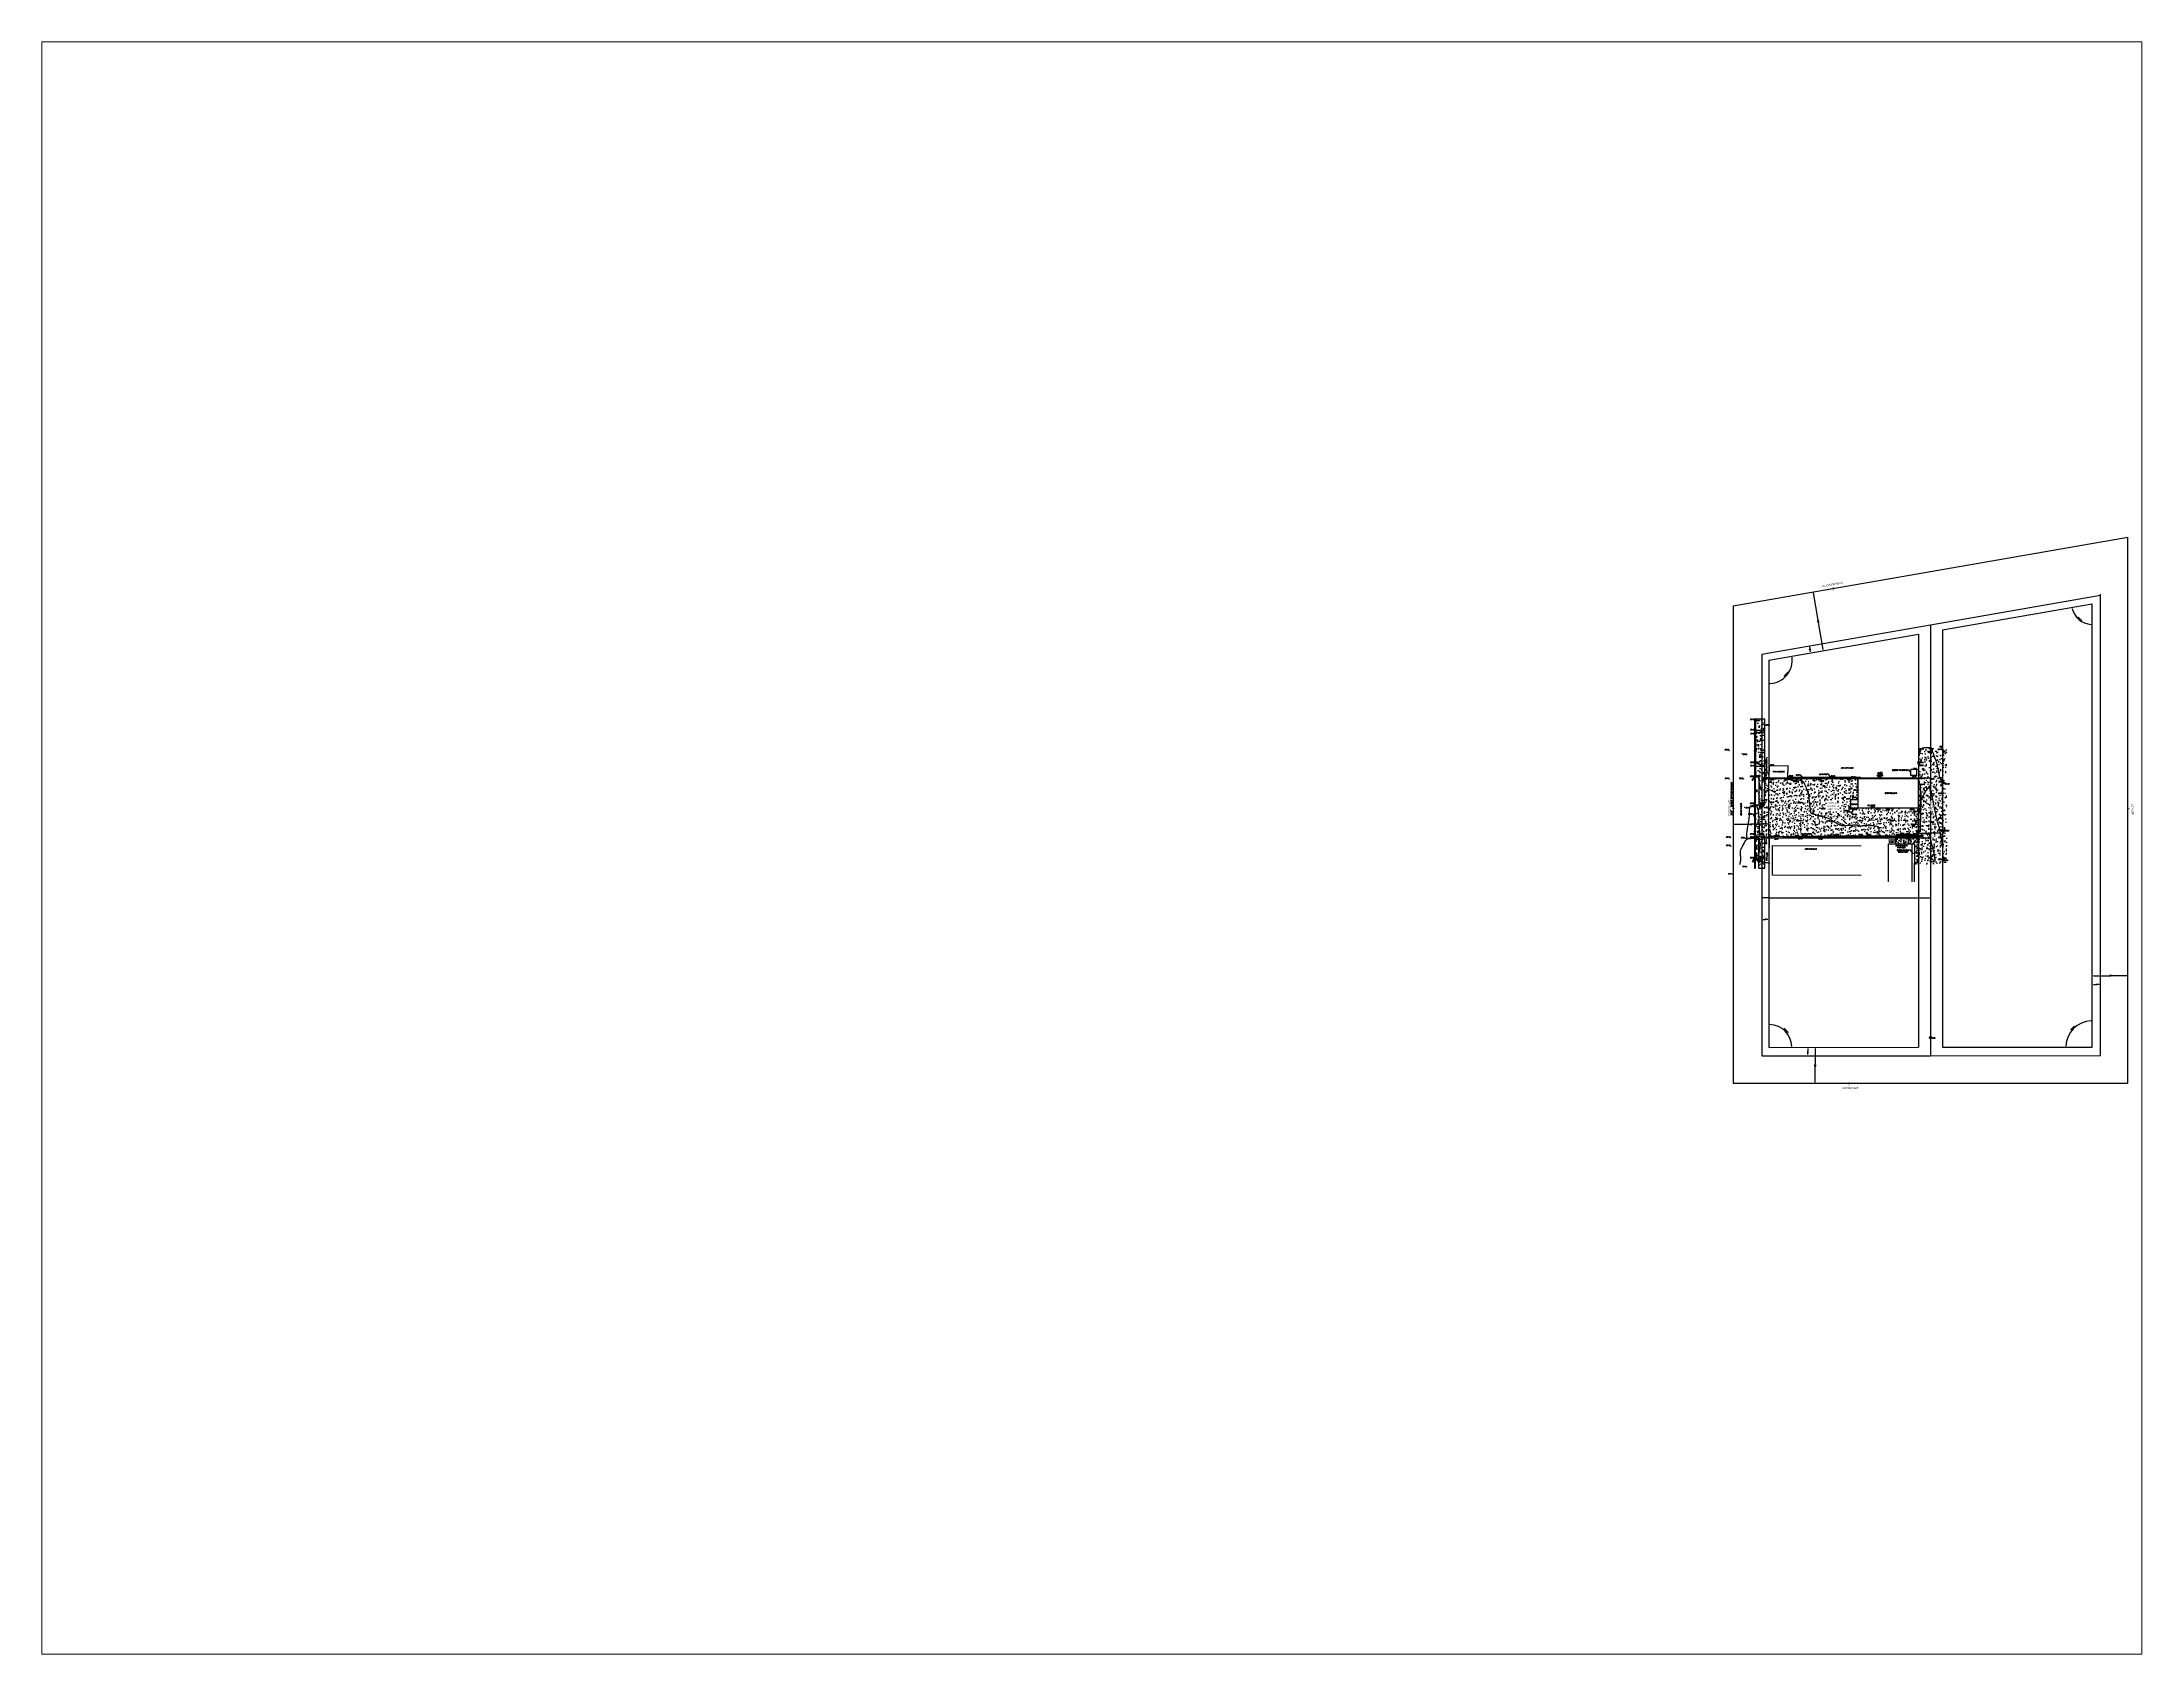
# Paper-space layout 'Layout2' of a CAD drawing. Header units: feet. Extents: x 1.08 to 9.69, y 0.83 to 7.44.
# The model-space entities are those that its viewports show. They can reach past a viewport. Long polylines and large blocks are cut down to what shows.
import ezdxf
from ezdxf.enums import TextEntityAlignment as Align

# ---------------------------------------------------------------- set-up
doc = ezdxf.new("R2010")
doc.units = ezdxf.units.FT
doc.header["$LTSCALE"] = 0.5
doc.header["$MEASUREMENT"] = 0
for name, pattern in [('CENTER2', [1.125, 0.75, -0.125, 0.125, -0.125]), ('DASHED2', [0.375, 0.25, -0.125]), ('PHANTOM2', [1.25, 0.625, -0.125, 0.125, -0.125, 0.125, -0.125])]:
    doc.linetypes.add(name, pattern=pattern)
for name, color, linetype in [('BEARINGS', 7, 'Continuous'), ('BUILDING', 20, 'Continuous'), ('CL', 4, 'CENTER2'), ('CONTOUR MNR', 252, 'Continuous'), ('DIMENSIONS', 2, 'Continuous'), ('EG', 7, 'Continuous'), ('ELEV', 1, 'Continuous'), ('FENCE-CHAINL', 4, 'CHAIN LINIK FENCE'), ('FENCE-IRON', 4, 'FENCELINE1'), ('FENCE-WOOD', 4, 'FENCELINE2'), ('HATCH', 252, 'Continuous'), ('LANDSCAPE', 60, 'Continuous'), ('LOT-LBLS', 4, 'Continuous'), ('LOTS', 3, 'DASHED2'), ('OVERHEAD ELECTRIC LINES', 8, 'OVERHEAD_LINES'), ('PL WIDE', 20, 'PHANTOM2'), ('PNTS', 2, 'Continuous'), ('POINTS-TOPO DISPLAY', 183, 'Continuous'), ('POINTS-TOPO FL', 183, 'Continuous'), ('REC-MAP 14336', 7, 'Continuous'), ('RIGHT-OF-WAY', 7, 'DASHED2'), ('ST-NAMES', 3, 'Continuous'), ('TC', 6, 'Continuous'), ('TOPO', 2, 'Continuous'), ('TOPO LABELS', 2, 'Continuous'), ('TOPO-DATE', 7, 'Continuous')]:
    doc.layers.add(name, color=color, linetype=linetype)
doc.layers.add('PL', color=20, linetype='PHANTOM2', plot=False)
doc.layers.add('Tie line', color=5, linetype='DASHED2', plot=False)
doc.styles.add('SHADOW_10', font='shadow.shx', dxfattribs={"oblique": 15, "height": 3.2})
doc.styles.add('SHR', font='SIMPLEX', dxfattribs={"height": 0.75})
doc.styles.add('SIMPL_010', font='simplex.shx', dxfattribs={"width": 0.75, "oblique": 15, "height": 1})
doc.styles.add('SIMPLEX', font='simplex.shx', dxfattribs={"width": 0.75, "oblique": 15, "height": 0.08})
doc.styles.get("Standard").update_dxf_attribs({"font": 'simplex.shx', "width": 0.8})
doc.styles.add('STREET_10', font='arial.ttf', dxfattribs={"oblique": 15, "height": 1.6})
doc.linetypes.add('CHAIN LINIK FENCE', pattern='A,0.5,-0.2,["X",Standard,S=0.1,R=0,X=-0.1,Y=-0.05],-0.25', length=0.95)
doc.linetypes.add('FENCELINE1', pattern='A,0.25,-0.1,[133,ltypeshp.shx,S=0.1,R=0,X=-0.1,Y=0],-0.1,1', length=1.45)
doc.linetypes.add('FENCELINE2', pattern='A,0.25,-0.1,[132,ltypeshp.shx,S=0.1,R=0,X=-0.1,Y=0],-0.1,1', length=1.45)
doc.linetypes.add('OVERHEAD_LINES', pattern='A,0.5,-0.2,["OHE",Standard,S=0.1,R=0,X=-0.1,Y=-0.05],-0.2', length=0.9)
doc.dimstyles.new('Annotative', dxfattribs={"dimtxt": 0.08, "dimasz": 0.08, "dimexe": 0, "dimexo": 0, "dimgap": 0.03, "dimtad": 1, "dimdec": 1, "dimzin": 0, "dimdsep": 46, "dimtxsty": 'SIMPLEX', "dimcen": 0.09, "dimclrd": 256, "dimclre": 256, "dimclrt": 256, "dimaunit": 1, "dimadec": 3, "dimazin": 1, "dimtfac": 1, "dimtdec": 1, "dimtofl": 0, "dimtmove": 0, "dimatfit": 3, "dimfxl": 1, "dimtfillclr": 256, "dimtolj": 1, "dimtzin": 0, "dimlwd": -1, "dimlwe": -1, "dimarcsym": 0})
doc.dimstyles.new('Standard-10-0', dxfattribs={"dimtxt": 1, "dimasz": 1, "dimexe": 0.18, "dimexo": 0.0625, "dimgap": 0.09, "dimtad": 0, "dimdec": 0, "dimzin": 0, "dimdsep": 46, "dimtxsty": 'SIMPL_010', "dimcen": 0.09, "dimaunit": 1, "dimadec": 4, "dimazin": 0, "dimtfac": 1, "dimtdec": 0, "dimtofl": 0, "dimtmove": 0, "dimatfit": 3, "dimfxl": 1, "dimtolj": 1, "dimtzin": 0, "dimarcsym": 0})
pattern_1 = [(50, (0, 0), (7.172602, -0.6275213), [0.75, -8.25]), (355, (0, 0), (-1.387513, 7.521921), [0.6, -6.6]), (100.45144, (0.598, -0.052), (5.7850885, 6.8944), [0.637402, -7.011421]), (46.1842, (0, 2), (10.672413, -1.655193), [1.125, -12.375]), (96.63564, (0.889, 1.862), (9.34662, 9.741186), [0.956103, -10.517138]), (351.18416, (0, 2), (9.34662, 9.741186), [0.9, -9.9]), (21, (1, 1.5), (5.9690705, -4.026189), [0.75, -8.25]), (326, (1, 1.5), (2.433153, 7.2515005), [0.6, -6.6]), (71.45144, (1.4974, 1.1645), (8.402224, 3.2253115), [0.637402, -7.011421]), (37.5, (0, 0), (0.12159855, 3.3289385), [0, -6.52, 0, -6.7, 0, -6.625]), (7.5, (0, 0), (2.6306954, 3.9441171), [0, -3.82, 0, -6.37, 0, -2.525]), (327.5, (-2.23, 0), (5.3382244, -0.2255487), [0, -2.5, 0, -7.8, 0, -10.35]), (317.5, (-3.23, 0), (5.8318617, 1.0010498), [0, -3.25, 0, -5.18, 0, -7.35])]

# ---------------------------------------------------------------- blocks, each defined once
blk = doc.blocks.new('*D256')
at = {"layer": 'Defpoints', "color": 0, "transparency": 16777216}
for p in [(699.3, 1912.8), (574.2, 1891.1), (574.2, 1891.1), (584.9, 1874.8), (574.2, 1792.5)]:
    blk.add_point(p, dxfattribs=at)
at = {"layer": 'DIMENSIONS', "transparency": 16777216}
blk.add_arc((574.2, 1891.1), 19.5, 272.3548, 7.5066, dxfattribs=at)
for points in [[(593.3, 1893.6), (593.6, 1893.7), (593.3, 1894.4)], [(575, 1871.5), (575, 1871.8), (574.2, 1871.6)]]:
    blk.add_solid(points, dxfattribs=at)
at = {"layer": 'DIMENSIONS', "transparency": 16777216, "insert": (588.5, 1879.1), "char_height": 0.8, "attachment_point": 5, "rotation": 49.9307, "style": 'SIMPLEX'}
blk.add_mtext('\\A1;99°51\'41"\'', dxfattribs=at)
blk = doc.blocks.new('*D257')
at = {"layer": 'Defpoints', "color": 0, "transparency": 16777216}
for p in [(574.2, 1742.3), (583.8, 1583.9), (574.2, 1567.2), (574.2, 1567.2), (699.3, 1567.3)]:
    blk.add_point(p, dxfattribs=at)
at = {"layer": 'DIMENSIONS', "transparency": 16777216}
blk.add_arc((574.2, 1567.2), 19.2, 2.4214, 87.6175, dxfattribs=at)
for points in [[(575, 1586.3), (575, 1586.6), (574.2, 1586.5)], [(593.5, 1568), (593.3, 1568), (593.4, 1567.2)]]:
    blk.add_solid(points, dxfattribs=at)
at = {"layer": 'DIMENSIONS', "transparency": 16777216, "insert": (588.4, 1581.3), "char_height": 0.8, "attachment_point": 5, "rotation": 314.8634, "style": 'SIMPLEX'}
blk.add_mtext('\\A1;89°57\'40"\'', dxfattribs=at)
blk = doc.blocks.new('*D258')
at = {"layer": 'Defpoints', "color": 0, "transparency": 16777216}
for p in [(844.4, 1938.1), (833.3, 1586.5), (719.3, 1567.3), (844.4, 1567.4), (844.4, 1567.4)]:
    blk.add_point(p, dxfattribs=at)
at = {"layer": 'DIMENSIONS', "transparency": 16777216}
blk.add_arc((844.4, 1567.4), 22, 92.0795, 177.9588, dxfattribs=at)
for points in [[(843.6, 1589.6), (843.6, 1589.3), (844.4, 1589.4)], [(822.5, 1568.2), (822.2, 1568.2), (822.3, 1567.4)]]:
    blk.add_solid(points, dxfattribs=at)
at = {"layer": 'DIMENSIONS', "transparency": 16777216, "insert": (828.2, 1583.5), "char_height": 0.8, "attachment_point": 5, "rotation": 45.0192, "style": 'SIMPLEX'}
blk.add_mtext('\\A1;90°2\'22"\'', dxfattribs=at)
blk = doc.blocks.new('*D259')
at = {"layer": 'Defpoints', "color": 0, "transparency": 16777216}
for p in [(844.4, 1938.1), (844.4, 1938.1), (719.3, 1916.3), (830.6, 1927.9), (844.4, 1567.4)]:
    blk.add_point(p, dxfattribs=at)
at = {"layer": 'DIMENSIONS', "transparency": 16777216}
blk.add_arc((844.4, 1938.1), 17.1, 192.5417, 267.3191, dxfattribs=at)
for points in [[(827.5, 1934.3), (827.8, 1934.4), (827.5, 1935.1)], [(843.6, 1921.1), (843.6, 1920.8), (844.4, 1921)]]:
    blk.add_solid(points, dxfattribs=at)
at = {"layer": 'DIMENSIONS', "transparency": 16777216, "insert": (833.8, 1925.6), "char_height": 0.8, "attachment_point": 5, "rotation": 319.9304, "style": 'SIMPLEX'}
blk.add_mtext('\\A1;80°8\'17"\'', dxfattribs=at)
blk = doc.blocks.new('*D275')
at = {"layer": 'Defpoints', "color": 0, "transparency": 16777216}
for p in [(606.6, 1567.2), (606.6, 1560.2), (606.6, 1560.2)]:
    blk.add_point(p, dxfattribs=at)
at = {"layer": 'DIMENSIONS', "color": 0, "lineweight": -2, "transparency": 16777216}
for p, q in [((606.6, 1567.2), (606.7, 1567.2)), ((606.6, 1566.2), (606.6, 1564.3)), ((606.6, 1561.2), (606.6, 1563.2)), ((606.6, 1560.2), (606.8, 1560.2))]:
    blk.add_line(p, q, dxfattribs=at)
at = {"layer": 'DIMENSIONS', "color": 0, "transparency": 16777216}
for points in [[(606.7, 1566.2), (606.4, 1566.2), (606.6, 1567.2)], [(606.7, 1561.2), (606.4, 1561.2), (606.6, 1560.2)]]:
    blk.add_solid(points, dxfattribs=at)
at = {"layer": 'DIMENSIONS', "color": 0, "transparency": 16777216, "insert": (606.6, 1563.7), "char_height": 1, "attachment_point": 5, "rotation": 270.0389, "style": 'SIMPL_010'}
blk.add_mtext("\\A1;7'", dxfattribs=at)
blk = doc.blocks.new('*D260')
at = {"layer": 'Defpoints', "color": 0, "transparency": 16777216}
for p in [(568.2, 1674.3), (568.2, 1674.3), (574.2, 1674.3)]:
    blk.add_point(p, dxfattribs=at)
at = {"layer": 'DIMENSIONS', "color": 0, "lineweight": -2, "transparency": 16777216}
for p, q in [((568.2, 1674.4), (568.2, 1674.5)), ((569.2, 1674.3), (570.6, 1674.3)), ((573.2, 1674.3), (571.8, 1674.3)), ((574.2, 1674.4), (574.2, 1674.5))]:
    blk.add_line(p, q, dxfattribs=at)
at = {"layer": 'DIMENSIONS', "color": 0, "transparency": 16777216}
for points in [[(569.2, 1674.5), (569.2, 1674.2), (568.2, 1674.3)], [(573.2, 1674.5), (573.2, 1674.2), (574.2, 1674.3)]]:
    blk.add_solid(points, dxfattribs=at)
at = {"layer": 'DIMENSIONS', "color": 0, "transparency": 16777216, "insert": (571.2, 1674.3), "char_height": 1, "attachment_point": 5, "style": 'SIMPL_010'}
blk.add_mtext("\\A1;6'", dxfattribs=at)
blk = doc.blocks.new('*D274')
at = {"layer": 'Defpoints', "color": 0, "transparency": 16777216}
for p in [(607.9, 1903.1), (607.9, 1903.1), (608.9, 1897.1)]:
    blk.add_point(p, dxfattribs=at)
at = {"layer": 'DIMENSIONS', "color": 0, "lineweight": -2, "transparency": 16777216}
for p, q in [((607.8, 1903), (607.7, 1903)), ((608.1, 1902.1), (608.3, 1900.7)), ((608.8, 1898.1), (608.5, 1899.5)), ((608.9, 1897.1), (608.8, 1897.1))]:
    blk.add_line(p, q, dxfattribs=at)
at = {"layer": 'DIMENSIONS', "color": 0, "transparency": 16777216}
for points in [[(608.2, 1902.1), (607.9, 1902), (607.9, 1903.1)], [(608.9, 1898.2), (608.6, 1898.1), (608.9, 1897.1)]]:
    blk.add_solid(points, dxfattribs=at)
at = {"layer": 'DIMENSIONS', "color": 0, "transparency": 16777216, "insert": (608.4, 1900.1), "char_height": 1, "attachment_point": 5, "rotation": 279.8614, "style": 'SIMPL_010'}
blk.add_mtext("\\A1;6'", dxfattribs=at)
blk = doc.blocks.new('*D261')
at = {"layer": 'Defpoints', "color": 0, "transparency": 16777216}
for p in [(611, 1948.3), (611, 1948.3), (619.6, 1899)]:
    blk.add_point(p, dxfattribs=at)
at = {"layer": 'DIMENSIONS', "color": 0, "lineweight": -2, "transparency": 16777216}
for p, q in [((611.1, 1948.3), (611.2, 1948.3)), ((611.2, 1947.3), (615.1, 1924.6)), ((619.4, 1900), (615.5, 1922.7)), ((619.7, 1899), (619.8, 1899))]:
    blk.add_line(p, q, dxfattribs=at)
at = {"layer": 'DIMENSIONS', "color": 0, "transparency": 16777216}
for points in [[(611.4, 1947.3), (611, 1947.2), (611, 1948.3)], [(619.6, 1900), (619.3, 1899.9), (619.6, 1899)]]:
    blk.add_solid(points, dxfattribs=at)
at = {"layer": 'DIMENSIONS', "color": 0, "transparency": 16777216, "insert": (615.3, 1923.6), "char_height": 1, "attachment_point": 5, "rotation": 279.8614, "style": 'SIMPL_010'}
blk.add_mtext("\\A1;50'", dxfattribs=at)
blk = doc.blocks.new('*D281')
at = {"layer": 'Defpoints', "color": 0, "transparency": 16777216}
for p in [(544.2, 1753.8), (544.2, 1753.8), (574.2, 1753.8)]:
    blk.add_point(p, dxfattribs=at)
at = {"layer": 'DIMENSIONS', "color": 0, "lineweight": -2, "transparency": 16777216}
for p, q in [((544.2, 1753.9), (544.2, 1754)), ((545.2, 1753.8), (558.2, 1753.8)), ((573.2, 1753.8), (560.1, 1753.8)), ((574.2, 1753.9), (574.2, 1754))]:
    blk.add_line(p, q, dxfattribs=at)
at = {"layer": 'DIMENSIONS', "color": 0, "transparency": 16777216}
for points in [[(545.2, 1754), (545.2, 1753.6), (544.2, 1753.8)], [(573.2, 1754), (573.2, 1753.6), (574.2, 1753.8)]]:
    blk.add_solid(points, dxfattribs=at)
at = {"layer": 'DIMENSIONS', "color": 0, "transparency": 16777216, "insert": (559.2, 1753.8), "char_height": 1, "attachment_point": 5, "style": 'SIMPL_010'}
blk.add_mtext("\\A1;30'", dxfattribs=at)
blk = doc.blocks.new('*D262')
at = {"layer": 'Defpoints', "color": 0, "transparency": 16777216}
for p in [(612.8, 1567.2), (612.8, 1537.2), (612.8, 1537.2)]:
    blk.add_point(p, dxfattribs=at)
at = {"layer": 'DIMENSIONS', "color": 0, "lineweight": -2, "transparency": 16777216}
for p, q in [((612.8, 1567.2), (612.9, 1567.2)), ((612.8, 1566.2), (612.8, 1553.2)), ((612.8, 1538.2), (612.8, 1551.3)), ((612.8, 1537.2), (613, 1537.2))]:
    blk.add_line(p, q, dxfattribs=at)
at = {"layer": 'DIMENSIONS', "color": 0, "transparency": 16777216}
for points in [[(612.9, 1566.2), (612.6, 1566.2), (612.8, 1567.2)], [(612.9, 1538.2), (612.6, 1538.2), (612.8, 1537.2)]]:
    blk.add_solid(points, dxfattribs=at)
at = {"layer": 'DIMENSIONS', "color": 0, "transparency": 16777216, "insert": (612.8, 1552.2), "char_height": 1, "attachment_point": 5, "rotation": 270.0389, "style": 'SIMPL_010'}
blk.add_mtext("\\A1;30'", dxfattribs=at)
blk = doc.blocks.new('*D263')
at = {"layer": 'Defpoints', "color": 0, "transparency": 16777216}
for p in [(844.4, 1627.2), (874.4, 1627.2), (874.4, 1627.2)]:
    blk.add_point(p, dxfattribs=at)
at = {"layer": 'DIMENSIONS', "color": 0, "lineweight": -2, "transparency": 16777216}
for p, q in [((844.4, 1627.3), (844.4, 1627.4)), ((845.4, 1627.2), (858.4, 1627.2)), ((873.4, 1627.2), (860.3, 1627.2)), ((874.4, 1627.3), (874.4, 1627.4))]:
    blk.add_line(p, q, dxfattribs=at)
at = {"layer": 'DIMENSIONS', "color": 0, "transparency": 16777216}
for points in [[(845.4, 1627.4), (845.4, 1627), (844.4, 1627.2)], [(873.4, 1627.4), (873.4, 1627), (874.4, 1627.2)]]:
    blk.add_solid(points, dxfattribs=at)
at = {"layer": 'DIMENSIONS', "color": 0, "transparency": 16777216, "insert": (859.4, 1627.2), "char_height": 1, "attachment_point": 5, "rotation": 359.9994, "style": 'SIMPL_010'}
blk.add_mtext("\\A1;30'", dxfattribs=at)
blk = doc.blocks.new('*D264')
at = {"layer": 'Defpoints', "color": 0, "transparency": 16777216}
for p in [(844.4, 1619.7), (851.4, 1619.7), (851.4, 1619.7)]:
    blk.add_point(p, dxfattribs=at)
at = {"layer": 'DIMENSIONS', "color": 0, "lineweight": -2, "transparency": 16777216}
for p, q in [((844.4, 1619.8), (844.4, 1619.9)), ((845.4, 1619.7), (847.3, 1619.7)), ((850.4, 1619.7), (848.4, 1619.7)), ((851.4, 1619.8), (851.4, 1619.9))]:
    blk.add_line(p, q, dxfattribs=at)
at = {"layer": 'DIMENSIONS', "color": 0, "transparency": 16777216}
for points in [[(845.4, 1619.9), (845.4, 1619.6), (844.4, 1619.7)], [(850.4, 1619.9), (850.4, 1619.6), (851.4, 1619.7)]]:
    blk.add_solid(points, dxfattribs=at)
at = {"layer": 'DIMENSIONS', "color": 0, "transparency": 16777216, "insert": (847.9, 1619.7), "char_height": 1, "attachment_point": 5, "rotation": 359.9994, "style": 'SIMPL_010'}
blk.add_mtext("\\A1;7'", dxfattribs=at)
blk = doc.blocks.new('Sewer Manhole')
at = {"color": 0, "linetype": 'ByBlock', "lineweight": -2}
blk.add_circle((0, 0), 0.0625, dxfattribs=at)
at = {"color": 0, "linetype": 'ByBlock', "lineweight": -2, "style": 'SHR'}
blk.add_text('S', height=0.075, dxfattribs=at).set_placement((0, -0.0375), align=Align.CENTER)
blk = doc.blocks.new('WF')
for p, q in [((-0.09, 0.05), (-0.08, 0.04)), ((-0.07, 0.01), (-0.06, 0)), ((-0.02, 0.09), (-0.03, 0.07)), ((0, 0.13), (-0.02, 0.13)), ((-0.02, 0.09), (-0.02, 0.12)), ((-0.02, 0.09), (-0.02, 0.09)), ((-0.01, -0.1), (0, 0)), ((0, 0.09), (0, 0.12)), ((0.01, 0.09), (0, 0.09)), ((0.02, 0.01), (0, 0)), ((0.03, 0.07), (0.01, 0.09)), ((0.1, 0.02), (0.09, -0.04)), ((0.1, 0.02), (0.09, 0.02)), ((0.15, 0.03), (0.11, 0.02)), ((0.11, 0.02), (0.12, -0.04)), ((-0.07, -0.1), (-0.06, 0)), ((-0.01, -0.1), (-0.07, -0.1))]:
    blk.add_line(p, q)
for centre, radius, start, end in [((-0.1, 0.13), 0.00557, 76.3258, 286.8078), ((-0.07, -0.44), 0.576, 84.885, 93.4937), ((-0.07, 0.7), 0.583, 266.4322, 274.9713), ((-0.05, 0.04), 0.0327, 74.0842, 242.9893), ((-0.18, -0.91), 0.995, 81.691, 82.2308), ((0.05, -0.44), 0.576, 86.5063, 95.1612), ((0.05, 0.7), 0.583, 265.039, 273.5678), ((0.03, 0.04), 0.031, 248.9065, 318.5149), ((0.02, 0.12), 0.049, 282.8206, 309.9463), ((0.08, 0.03), 0.0634, 0.244, 125.546), ((0.07, 0.01), 0.0226, 15.5529, 167.7114), ((0.09, 0.13), 0.00543, 267.4939, 105.6668), ((0.1, -0.04), 0.0137, 172.4197, 6.5248)]:
    blk.add_arc(centre, radius, start, end)
blk = doc.blocks.new('PP')
for p, q in [((-0.02, -0.15), (-0.02, 0.15)), ((0.01, -0.15), (0.01, 0.15))]:
    blk.add_line(p, q)
at = {"const_width": 0.0373}
blk.add_lwpolyline([(-0.02, 0, 1), (0.02, 0, 1)], format="xyb", close=True, dxfattribs=at)
blk = doc.blocks.new('WM')
at = {"linetype": 'Continuous'}
blk.add_lwpolyline([(-0.028, -0.028), (0.028, -0.028), (0.028, 0.028), (-0.028, 0.028)], close=True, dxfattribs=at)
for points in [[(0.028, 0), (-0.028, 0)], [(0, 0.028), (0, -0.028)]]:
    blk.add_lwpolyline(points, dxfattribs=at)
blk = doc.blocks.new('SCO')
blk.add_circle((0, 0), 0.075)
at = {"style": 'SIMPLEX', "width": 0.8}
blk.add_text('C', height=0.1, dxfattribs=at).set_placement((0, -0.05), align=Align.CENTER)
blk = doc.blocks.new('SIGN')
blk.add_line((-18, 3), (18, 3))
blk.add_circle((0, 0), 3)
blk = doc.blocks.new('TREE-PLM')
for p, q in [((-0.089, 0.059), (-0.087, 0.075)), ((-0.066, 0.029), (-0.089, 0.059)), ((-0.087, 0.075), (-0.073, 0.057)), ((-0.073, 0.057), (-0.06, 0.039)), ((-0.023, 0.013), (-0.066, 0.029)), ((-0.06, 0.039), (-0.017, 0.021)), ((0.005, 0.026), (0.007, 0.071)), ((0.007, 0.071), (0.029, 0.103)), ((0.019, 0.069), (0.015, 0.022)), ((0.031, 0.086), (0.019, 0.069)), ((0.072, 0.003), (0.026, -0.007)), ((0.027, 0.003), (0.07, 0.015)), ((0.029, 0.103), (0.045, 0.106)), ((0.045, 0.106), (0.031, 0.086)), ((0.07, 0.015), (0.107, 0.005)), ((0.092, -0.003), (0.072, 0.003)), ((0.107, 0.005), (0.115, -0.01)), ((-0.098, -0.06), (-0.076, -0.052)), ((-0.084, -0.067), (-0.098, -0.06)), ((-0.048, -0.054), (-0.084, -0.067)), ((-0.076, -0.052), (-0.056, -0.045)), ((-0.056, -0.045), (-0.025, -0.009)), ((-0.02, -0.018), (-0.048, -0.054)), ((0.025, -0.067), (0.001, -0.027)), ((0.011, -0.025), (0.036, -0.062)), ((0.025, -0.088), (0.025, -0.067)), ((0.026, -0.112), (0.025, -0.088)), ((0.038, -0.1), (0.026, -0.112)), ((0.036, -0.062), (0.038, -0.1)), ((0.115, -0.01), (0.092, -0.003))]:
    blk.add_line(p, q)
blk.add_circle((0, 0), 0.0209)
for centre, radius, start, end in [((-0.063, 0.094), 0.0809, 234.93617, 290.84323), ((-0.047, 0.055), 0.0681, 204.02233, 288.77916), ((0.037, 0.062), 0.0677, 131.68482, 217.11668), ((0.07, 0.089), 0.0809, 162.93617, 218.84323), ((0.071, -0.017), 0.0681, 60.02233, 144.77917), ((0.106, -0.039), 0.0809, 90.93617, 146.84323), ((-0.109, -0.031), 0.0809, 306.93617, 2.84323), ((-0.067, -0.028), 0.0681, 276.02233, 0.77917), ((-0.004, -0.113), 0.0809, 18.93617, 74.84323), ((0.006, -0.072), 0.0681, 348.02233, 72.77917)]:
    blk.add_arc(centre, radius, start, end)
blk = doc.blocks.new('PUNTA DE FLECHA')
at = {"layer": 'TOPO LABELS'}
h = blk.add_hatch(color=256, dxfattribs=at)
h.dxf.hatch_style = 1
h.paths.add_polyline_path([(4545.8, 4840.5), (4545.1, 4840), (4546.9, 4838)])
blk.add_lwpolyline([(4546.9, 4838), (4545.8, 4840.5), (4545.1, 4840), (4546.9, 4838)], dxfattribs=at)
blk = doc.blocks.new('GYWR')
blk.add_line((0.2, 0), (11.72, 0))
blk.add_arc((0, 0), 0.2, 270, 90)
blk = doc.blocks.new('*D278')
at = {"layer": 'Defpoints', "color": 0, "transparency": 16777216}
for p in [(5167, 4970.5), (5187, 4970.5), (5187, 4970.5)]:
    blk.add_point(p, dxfattribs=at)
at = {"layer": 'DIMENSIONS', "color": 0, "lineweight": -2, "transparency": 16777216}
for p, q in [((5167, 4970.6), (5167, 4970.7)), ((5168, 4970.5), (5176, 4970.5)), ((5186, 4970.5), (5178, 4970.5)), ((5187, 4970.6), (5187, 4970.7))]:
    blk.add_line(p, q, dxfattribs=at)
at = {"layer": 'DIMENSIONS', "color": 0, "transparency": 16777216}
for points in [[(5168, 4970.7), (5168, 4970.4), (5167, 4970.5)], [(5186, 4970.7), (5186, 4970.4), (5187, 4970.5)]]:
    blk.add_solid(points, dxfattribs=at)
at = {"layer": 'DIMENSIONS', "color": 0, "transparency": 16777216, "insert": (5177, 4970.5), "char_height": 1, "attachment_point": 5, "style": 'SIMPL_010'}
blk.add_mtext("\\A1;20'", dxfattribs=at)
blk = doc.blocks.new('FENC-GT1')
blk.add_line((0.05, -0.03), (0.89, -0.45))
for centre in [(0, 0), (1, 0)]:
    blk.add_circle(centre, 0.0554)
blk.add_arc((0, 0), 1, 333.3753, 356.8262)
blk = doc.blocks.new('*U236')
at = {"color": 0, "linetype": 'ByBlock', "lineweight": -2, "transparency": 16777216}
for p, q in [((-0.7, -0.7), (0.7, 0.7)), ((-0.7, 0.7), (0.7, -0.7))]:
    blk.add_line(p, q, dxfattribs=at)
blk = doc.blocks.new('*U292', base_point=(5177.1, 4799.7, 348.7))
at = {"layer": 'TOPO-DATE', "color": 183, "linetype": 'ByBlock', "insert": (5177.6, 4799.6, 348.7), "char_height": 0.8, "attachment_point": 1, "style": 'SIMPLEX'}
blk.add_mtext('348.72', dxfattribs=at)
blk = doc.blocks.new('*U293', base_point=(5177.1, 4799.7, 348.7))
at = {"layer": 'ELEV', "linetype": 'ByBlock', "lineweight": -2}
blk.add_blockref('*U292', (5177.1, 4799.7, 348.7), dxfattribs=at)
blk = doc.blocks.new('*U294', base_point=(5177.1, 4799.7, 348.7))
at = {"layer": 'ELEV', "linetype": 'ByBlock', "lineweight": -2}
blk.add_blockref('*U293', (5177.1, 4799.7, 348.7), dxfattribs=at)
at = {"layer": 'TOPO-DATE', "color": 183, "linetype": 'ByBlock', "lineweight": -2, "xscale": 0.25, "yscale": 0.25, "zscale": 0.25}
blk.add_blockref('*U236', (5177.1, 4799.7, 348.7), dxfattribs=at)
blk = doc.blocks.new('*U301', base_point=(5038.4, 4981.8, 351.4))
at = {"layer": 'TOPO-DATE', "color": 183, "linetype": 'ByBlock', "insert": (5037.9, 4981.9, 351.4), "char_height": 0.8, "attachment_point": 9, "style": 'SIMPLEX'}
blk.add_mtext('351.35', dxfattribs=at)
blk = doc.blocks.new('*U302', base_point=(5038.4, 4981.8, 351.4))
at = {"layer": 'ELEV', "linetype": 'ByBlock', "lineweight": -2}
blk.add_blockref('*U301', (5038.4, 4981.8, 351.4), dxfattribs=at)
blk = doc.blocks.new('*U303', base_point=(5038.4, 4981.8, 351.4))
at = {"layer": 'ELEV', "linetype": 'ByBlock', "lineweight": -2}
blk.add_blockref('*U302', (5038.4, 4981.8, 351.4), dxfattribs=at)
at = {"layer": 'TOPO-DATE', "color": 183, "linetype": 'ByBlock', "lineweight": -2, "xscale": 0.25, "yscale": 0.25, "zscale": 0.25}
blk.add_blockref('*U236', (5038.4, 4981.8, 351.4), dxfattribs=at)
blk = doc.blocks.new('*U304', base_point=(5065.1, 4981.5, 351.7))
at = {"layer": 'TOPO-DATE', "color": 183, "linetype": 'ByBlock', "insert": (5065.7, 4981.4, 351.7), "char_height": 0.8, "attachment_point": 1, "style": 'SIMPLEX'}
blk.add_mtext('351.67', dxfattribs=at)
blk = doc.blocks.new('*U305', base_point=(5065.1, 4981.5, 351.7))
at = {"layer": 'ELEV', "linetype": 'ByBlock', "lineweight": -2}
blk.add_blockref('*U304', (5065.1, 4981.5, 351.7), dxfattribs=at)
blk = doc.blocks.new('*U306', base_point=(5065.1, 4981.5, 351.7))
at = {"layer": 'ELEV', "linetype": 'ByBlock', "lineweight": -2}
blk.add_blockref('*U305', (5065.1, 4981.5, 351.7), dxfattribs=at)
at = {"layer": 'TOPO-DATE', "color": 183, "linetype": 'ByBlock', "lineweight": -2, "xscale": 0.25, "yscale": 0.25, "zscale": 0.25}
blk.add_blockref('*U236', (5065.1, 4981.5, 351.7), dxfattribs=at)
blk = doc.blocks.new('*U307', base_point=(5091, 4981.2, 351.9))
at = {"layer": 'TOPO-DATE', "color": 183, "linetype": 'ByBlock', "insert": (5091.6, 4981.1, 351.9), "char_height": 0.8, "attachment_point": 1, "style": 'SIMPLEX'}
blk.add_mtext('351.92', dxfattribs=at)
blk = doc.blocks.new('*U308', base_point=(5091, 4981.2, 351.9))
at = {"layer": 'ELEV', "linetype": 'ByBlock', "lineweight": -2}
blk.add_blockref('*U307', (5091, 4981.2, 351.9), dxfattribs=at)
blk = doc.blocks.new('*U309', base_point=(5091, 4981.2, 351.9))
at = {"layer": 'ELEV', "linetype": 'ByBlock', "lineweight": -2}
blk.add_blockref('*U308', (5091, 4981.2, 351.9), dxfattribs=at)
at = {"layer": 'TOPO-DATE', "color": 183, "linetype": 'ByBlock', "lineweight": -2, "xscale": 0.25, "yscale": 0.25, "zscale": 0.25}
blk.add_blockref('*U236', (5091, 4981.2, 351.9), dxfattribs=at)
blk = doc.blocks.new('*U310', base_point=(5116.4, 4981.4, 352.2))
at = {"layer": 'TOPO-DATE', "color": 183, "linetype": 'ByBlock', "insert": (5116.9, 4981.4, 352.2), "char_height": 0.8, "attachment_point": 1, "style": 'SIMPLEX'}
blk.add_mtext('352.16', dxfattribs=at)
blk = doc.blocks.new('*U311', base_point=(5116.4, 4981.4, 352.2))
at = {"layer": 'ELEV', "linetype": 'ByBlock', "lineweight": -2}
blk.add_blockref('*U310', (5116.4, 4981.4, 352.2), dxfattribs=at)
blk = doc.blocks.new('*U312', base_point=(5116.4, 4981.4, 352.2))
at = {"layer": 'ELEV', "linetype": 'ByBlock', "lineweight": -2}
blk.add_blockref('*U311', (5116.4, 4981.4, 352.2), dxfattribs=at)
at = {"layer": 'TOPO-DATE', "color": 183, "linetype": 'ByBlock', "lineweight": -2, "xscale": 0.25, "yscale": 0.25, "zscale": 0.25}
blk.add_blockref('*U236', (5116.4, 4981.4, 352.2), dxfattribs=at)
blk = doc.blocks.new('*U313', base_point=(5142.2, 4981.5, 352.2))
at = {"layer": 'TOPO-DATE', "color": 183, "linetype": 'ByBlock', "insert": (5142.8, 4981.4, 352.2), "char_height": 0.8, "attachment_point": 1, "style": 'SIMPLEX'}
blk.add_mtext('352.22', dxfattribs=at)
blk = doc.blocks.new('*U314', base_point=(5142.2, 4981.5, 352.2))
at = {"layer": 'ELEV', "linetype": 'ByBlock', "lineweight": -2}
blk.add_blockref('*U313', (5142.2, 4981.5, 352.2), dxfattribs=at)
blk = doc.blocks.new('*U315', base_point=(5142.2, 4981.5, 352.2))
at = {"layer": 'ELEV', "linetype": 'ByBlock', "lineweight": -2}
blk.add_blockref('*U314', (5142.2, 4981.5, 352.2), dxfattribs=at)
at = {"layer": 'TOPO-DATE', "color": 183, "linetype": 'ByBlock', "lineweight": -2, "xscale": 0.25, "yscale": 0.25, "zscale": 0.25}
blk.add_blockref('*U236', (5142.2, 4981.5, 352.2), dxfattribs=at)
blk = doc.blocks.new('*U316', base_point=(5166.7, 4980.6, 352.4))
at = {"layer": 'TOPO-DATE', "color": 183, "linetype": 'ByBlock', "insert": (5166.1, 4980.7, 352.4), "char_height": 0.8, "attachment_point": 9, "style": 'SIMPLEX'}
blk.add_mtext('352.39', dxfattribs=at)
blk = doc.blocks.new('*U317', base_point=(5166.7, 4980.6, 352.4))
at = {"layer": 'ELEV', "linetype": 'ByBlock', "lineweight": -2}
blk.add_blockref('*U316', (5166.7, 4980.6, 352.4), dxfattribs=at)
blk = doc.blocks.new('*U318', base_point=(5166.7, 4980.6, 352.4))
at = {"layer": 'ELEV', "linetype": 'ByBlock', "lineweight": -2}
blk.add_blockref('*U317', (5166.7, 4980.6, 352.4), dxfattribs=at)
at = {"layer": 'TOPO-DATE', "color": 183, "linetype": 'ByBlock', "lineweight": -2, "xscale": 0.25, "yscale": 0.25, "zscale": 0.25}
blk.add_blockref('*U236', (5166.7, 4980.6, 352.4), dxfattribs=at)
blk = doc.blocks.new('*U319', base_point=(5175.8, 4980.5, 352.3))
at = {"layer": 'TOPO-DATE', "color": 183, "linetype": 'ByBlock', "insert": (5176.4, 4980.4, 352.3), "char_height": 0.8, "attachment_point": 1, "style": 'SIMPLEX'}
blk.add_mtext('352.26', dxfattribs=at)
blk = doc.blocks.new('*U320', base_point=(5175.8, 4980.5, 352.3))
at = {"layer": 'ELEV', "linetype": 'ByBlock', "lineweight": -2}
blk.add_blockref('*U319', (5175.8, 4980.5, 352.3), dxfattribs=at)
blk = doc.blocks.new('*U321', base_point=(5175.8, 4980.5, 352.3))
at = {"layer": 'ELEV', "linetype": 'ByBlock', "lineweight": -2}
blk.add_blockref('*U320', (5175.8, 4980.5, 352.3), dxfattribs=at)
at = {"layer": 'TOPO-DATE', "color": 183, "linetype": 'ByBlock', "lineweight": -2, "xscale": 0.25, "yscale": 0.25, "zscale": 0.25}
blk.add_blockref('*U236', (5175.8, 4980.5, 352.3), dxfattribs=at)
blk = doc.blocks.new('*U322', base_point=(5176.5, 5003.9, 352.9))
at = {"layer": 'TOPO-DATE', "color": 183, "linetype": 'ByBlock', "insert": (5177, 5003.9, 352.9), "char_height": 0.8, "attachment_point": 1, "style": 'SIMPLEX'}
blk.add_mtext('352.86', dxfattribs=at)
blk = doc.blocks.new('*U323', base_point=(5176.5, 5003.9, 352.9))
at = {"layer": 'ELEV', "linetype": 'ByBlock', "lineweight": -2}
blk.add_blockref('*U322', (5176.5, 5003.9, 352.9), dxfattribs=at)
blk = doc.blocks.new('*U324', base_point=(5176.5, 5003.9, 352.9))
at = {"layer": 'ELEV', "linetype": 'ByBlock', "lineweight": -2}
blk.add_blockref('*U323', (5176.5, 5003.9, 352.9), dxfattribs=at)
at = {"layer": 'TOPO-DATE', "color": 183, "linetype": 'ByBlock', "lineweight": -2, "xscale": 0.25, "yscale": 0.25, "zscale": 0.25}
blk.add_blockref('*U236', (5176.5, 5003.9, 352.9), dxfattribs=at)
blk = doc.blocks.new('*U325', base_point=(5176.1, 5016.4, 353.2))
at = {"layer": 'TOPO-DATE', "color": 183, "linetype": 'ByBlock', "insert": (5176.7, 5016.3, 353.2), "char_height": 0.8, "attachment_point": 1, "style": 'SIMPLEX'}
blk.add_mtext('353.16', dxfattribs=at)
blk = doc.blocks.new('*U326', base_point=(5176.1, 5016.4, 353.2))
at = {"layer": 'ELEV', "linetype": 'ByBlock', "lineweight": -2}
blk.add_blockref('*U325', (5176.1, 5016.4, 353.2), dxfattribs=at)
blk = doc.blocks.new('*U327', base_point=(5176.1, 5016.4, 353.2))
at = {"layer": 'ELEV', "linetype": 'ByBlock', "lineweight": -2}
blk.add_blockref('*U326', (5176.1, 5016.4, 353.2), dxfattribs=at)
at = {"layer": 'TOPO-DATE', "color": 183, "linetype": 'ByBlock', "lineweight": -2, "xscale": 0.25, "yscale": 0.25, "zscale": 0.25}
blk.add_blockref('*U236', (5176.1, 5016.4, 353.2), dxfattribs=at)
blk = doc.blocks.new('*U328', base_point=(5175.6, 5041.6, 353.8))
at = {"layer": 'TOPO-DATE', "color": 183, "linetype": 'ByBlock', "insert": (5176.1, 5041.5, 353.8), "char_height": 0.8, "attachment_point": 1, "style": 'SIMPLEX'}
blk.add_mtext('353.82', dxfattribs=at)
blk = doc.blocks.new('*U329', base_point=(5175.6, 5041.6, 353.8))
at = {"layer": 'ELEV', "linetype": 'ByBlock', "lineweight": -2}
blk.add_blockref('*U328', (5175.6, 5041.6, 353.8), dxfattribs=at)
blk = doc.blocks.new('*U330', base_point=(5175.6, 5041.6, 353.8))
at = {"layer": 'ELEV', "linetype": 'ByBlock', "lineweight": -2}
blk.add_blockref('*U329', (5175.6, 5041.6, 353.8), dxfattribs=at)
at = {"layer": 'TOPO-DATE', "color": 183, "linetype": 'ByBlock', "lineweight": -2, "xscale": 0.25, "yscale": 0.25, "zscale": 0.25}
blk.add_blockref('*U236', (5175.6, 5041.6, 353.8), dxfattribs=at)
blk = doc.blocks.new('*U334', base_point=(5186.8, 5041.7, 354.7))
at = {"layer": 'TOPO-DATE', "color": 183, "linetype": 'ByBlock', "insert": (5186.3, 5040.3, 354.7), "char_height": 0.8, "attachment_point": 9, "style": 'SIMPLEX'}
blk.add_mtext('354.72', dxfattribs=at)
blk = doc.blocks.new('*U335', base_point=(5186.8, 5041.7, 354.7))
at = {"layer": 'ELEV', "linetype": 'ByBlock', "lineweight": -2}
blk.add_blockref('*U334', (5186.8, 5041.7, 354.7), dxfattribs=at)
blk = doc.blocks.new('*U336', base_point=(5186.8, 5041.7, 354.7))
at = {"layer": 'ELEV', "linetype": 'ByBlock', "lineweight": -2}
blk.add_blockref('*U335', (5186.8, 5041.7, 354.7), dxfattribs=at)
at = {"layer": 'TOPO-DATE', "color": 183, "linetype": 'ByBlock', "lineweight": -2, "xscale": 0.25, "yscale": 0.25, "zscale": 0.25}
blk.add_blockref('*U236', (5186.8, 5041.7, 354.7), dxfattribs=at)
blk = doc.blocks.new('*U337', base_point=(5167.2, 5041.6, 354.1))
at = {"layer": 'TOPO-DATE', "color": 183, "linetype": 'ByBlock', "insert": (5167.7, 5041.5, 354.1), "char_height": 0.8, "attachment_point": 1, "style": 'SIMPLEX'}
blk.add_mtext('354.10', dxfattribs=at)
blk = doc.blocks.new('*U338', base_point=(5167.2, 5041.6, 354.1))
at = {"layer": 'ELEV', "linetype": 'ByBlock', "lineweight": -2}
blk.add_blockref('*U337', (5167.2, 5041.6, 354.1), dxfattribs=at)
blk = doc.blocks.new('*U339', base_point=(5167.2, 5041.6, 354.1))
at = {"layer": 'ELEV', "linetype": 'ByBlock', "lineweight": -2}
blk.add_blockref('*U338', (5167.2, 5041.6, 354.1), dxfattribs=at)
at = {"layer": 'TOPO-DATE', "color": 183, "linetype": 'ByBlock', "lineweight": -2, "xscale": 0.25, "yscale": 0.25, "zscale": 0.25}
blk.add_blockref('*U236', (5167.2, 5041.6, 354.1), dxfattribs=at)
blk = doc.blocks.new('*U340', base_point=(5167.1, 5030.1, 353.9))
at = {"layer": 'TOPO-DATE', "color": 183, "linetype": 'ByBlock', "insert": (5167.6, 5030.1, 353.9), "char_height": 0.8, "attachment_point": 1, "style": 'SIMPLEX'}
blk.add_mtext('353.87', dxfattribs=at)
blk = doc.blocks.new('*U341', base_point=(5167.1, 5030.1, 353.9))
at = {"layer": 'ELEV', "linetype": 'ByBlock', "lineweight": -2}
blk.add_blockref('*U340', (5167.1, 5030.1, 353.9), dxfattribs=at)
blk = doc.blocks.new('*U342', base_point=(5167.1, 5030.1, 353.9))
at = {"layer": 'ELEV', "linetype": 'ByBlock', "lineweight": -2}
blk.add_blockref('*U341', (5167.1, 5030.1, 353.9), dxfattribs=at)
at = {"layer": 'TOPO-DATE', "color": 183, "linetype": 'ByBlock', "lineweight": -2, "xscale": 0.25, "yscale": 0.25, "zscale": 0.25}
blk.add_blockref('*U236', (5167.1, 5030.1, 353.9), dxfattribs=at)
blk = doc.blocks.new('*U346', base_point=(5167, 5028.3, 353.8))
at = {"layer": 'TOPO-DATE', "color": 183, "linetype": 'ByBlock', "insert": (5167.6, 5027.8, 353.8), "char_height": 0.8, "attachment_point": 1, "style": 'SIMPLEX'}
blk.add_mtext('353.82', dxfattribs=at)
blk = doc.blocks.new('*U347', base_point=(5167, 5028.3, 353.8))
at = {"layer": 'ELEV', "linetype": 'ByBlock', "lineweight": -2}
blk.add_blockref('*U346', (5167, 5028.3, 353.8), dxfattribs=at)
blk = doc.blocks.new('*U348', base_point=(5167, 5028.3, 353.8))
at = {"layer": 'ELEV', "linetype": 'ByBlock', "lineweight": -2}
blk.add_blockref('*U347', (5167, 5028.3, 353.8), dxfattribs=at)
at = {"layer": 'TOPO-DATE', "color": 183, "linetype": 'ByBlock', "lineweight": -2, "xscale": 0.25, "yscale": 0.25, "zscale": 0.25}
blk.add_blockref('*U236', (5167, 5028.3, 353.8), dxfattribs=at)
blk = doc.blocks.new('*U349', base_point=(5166.9, 5016.4, 353.6))
at = {"layer": 'TOPO-DATE', "color": 183, "linetype": 'ByBlock', "insert": (5167.6, 5016.7, 353.6), "char_height": 0.8, "attachment_point": 1, "style": 'SIMPLEX'}
blk.add_mtext('353.64', dxfattribs=at)
blk = doc.blocks.new('*U350', base_point=(5166.9, 5016.4, 353.6))
at = {"layer": 'ELEV', "linetype": 'ByBlock', "lineweight": -2}
blk.add_blockref('*U349', (5166.9, 5016.4, 353.6), dxfattribs=at)
blk = doc.blocks.new('*U351', base_point=(5166.9, 5016.4, 353.6))
at = {"layer": 'ELEV', "linetype": 'ByBlock', "lineweight": -2}
blk.add_blockref('*U350', (5166.9, 5016.4, 353.6), dxfattribs=at)
at = {"layer": 'TOPO-DATE', "color": 183, "linetype": 'ByBlock', "lineweight": -2, "xscale": 0.25, "yscale": 0.25, "zscale": 0.25}
blk.add_blockref('*U236', (5166.9, 5016.4, 353.6), dxfattribs=at)
blk = doc.blocks.new('*U352', base_point=(5187.1, 5016.5, 354.2))
at = {"layer": 'TOPO-DATE', "color": 183, "linetype": 'ByBlock', "insert": (5186.5, 5016.5, 354.2), "char_height": 0.8, "attachment_point": 9, "style": 'SIMPLEX'}
blk.add_mtext('354.19', dxfattribs=at)
blk = doc.blocks.new('*U353', base_point=(5187.1, 5016.5, 354.2))
at = {"layer": 'ELEV', "linetype": 'ByBlock', "lineweight": -2}
blk.add_blockref('*U352', (5187.1, 5016.5, 354.2), dxfattribs=at)
blk = doc.blocks.new('*U354', base_point=(5187.1, 5016.5, 354.2))
at = {"layer": 'ELEV', "linetype": 'ByBlock', "lineweight": -2}
blk.add_blockref('*U353', (5187.1, 5016.5, 354.2), dxfattribs=at)
at = {"layer": 'TOPO-DATE', "color": 183, "linetype": 'ByBlock', "lineweight": -2, "xscale": 0.25, "yscale": 0.25, "zscale": 0.25}
blk.add_blockref('*U236', (5187.1, 5016.5, 354.2), dxfattribs=at)
blk = doc.blocks.new('*U355', base_point=(5187.3, 5013.1, 354.1))
at = {"layer": 'TOPO-DATE', "color": 183, "linetype": 'ByBlock', "insert": (5186.8, 5013.2, 354.1), "char_height": 0.8, "attachment_point": 9, "style": 'SIMPLEX'}
blk.add_mtext('354.07', dxfattribs=at)
blk = doc.blocks.new('*U356', base_point=(5187.3, 5013.1, 354.1))
at = {"layer": 'ELEV', "linetype": 'ByBlock', "lineweight": -2}
blk.add_blockref('*U355', (5187.3, 5013.1, 354.1), dxfattribs=at)
blk = doc.blocks.new('*U357', base_point=(5187.3, 5013.1, 354.1))
at = {"layer": 'ELEV', "linetype": 'ByBlock', "lineweight": -2}
blk.add_blockref('*U356', (5187.3, 5013.1, 354.1), dxfattribs=at)
at = {"layer": 'TOPO-DATE', "color": 183, "linetype": 'ByBlock', "lineweight": -2, "xscale": 0.25, "yscale": 0.25, "zscale": 0.25}
blk.add_blockref('*U236', (5187.3, 5013.1, 354.1), dxfattribs=at)
blk = doc.blocks.new('*U358', base_point=(5188.8, 5012.3, 354.2))
at = {"layer": 'TOPO-DATE', "color": 183, "linetype": 'ByBlock', "insert": (5189.4, 5012.2, 354.2), "char_height": 0.8, "attachment_point": 1, "style": 'SIMPLEX'}
blk.add_mtext('354.24', dxfattribs=at)
blk = doc.blocks.new('*U359', base_point=(5188.8, 5012.3, 354.2))
at = {"layer": 'ELEV', "linetype": 'ByBlock', "lineweight": -2}
blk.add_blockref('*U358', (5188.8, 5012.3, 354.2), dxfattribs=at)
blk = doc.blocks.new('*U360', base_point=(5188.8, 5012.3, 354.2))
at = {"layer": 'ELEV', "linetype": 'ByBlock', "lineweight": -2}
blk.add_blockref('*U359', (5188.8, 5012.3, 354.2), dxfattribs=at)
at = {"layer": 'TOPO-DATE', "color": 183, "linetype": 'ByBlock', "lineweight": -2, "xscale": 0.25, "yscale": 0.25, "zscale": 0.25}
blk.add_blockref('*U236', (5188.8, 5012.3, 354.2), dxfattribs=at)
blk = doc.blocks.new('*U361', base_point=(5187.1, 5003.4, 354))
at = {"layer": 'TOPO-DATE', "color": 183, "linetype": 'ByBlock', "insert": (5186.5, 5003.5, 354), "char_height": 0.8, "attachment_point": 9, "style": 'SIMPLEX'}
blk.add_mtext('353.96', dxfattribs=at)
blk = doc.blocks.new('*U362', base_point=(5187.1, 5003.4, 354))
at = {"layer": 'ELEV', "linetype": 'ByBlock', "lineweight": -2}
blk.add_blockref('*U361', (5187.1, 5003.4, 354), dxfattribs=at)
blk = doc.blocks.new('*U363', base_point=(5187.1, 5003.4, 354))
at = {"layer": 'ELEV', "linetype": 'ByBlock', "lineweight": -2}
blk.add_blockref('*U362', (5187.1, 5003.4, 354), dxfattribs=at)
at = {"layer": 'TOPO-DATE', "color": 183, "linetype": 'ByBlock', "lineweight": -2, "xscale": 0.25, "yscale": 0.25, "zscale": 0.25}
blk.add_blockref('*U236', (5187.1, 5003.4, 354), dxfattribs=at)
blk = doc.blocks.new('*U364', base_point=(5187.1, 4982.6, 353.5))
at = {"layer": 'TOPO-DATE', "color": 183, "linetype": 'ByBlock', "insert": (5186.5, 4982.7, 353.5), "char_height": 0.8, "attachment_point": 9, "style": 'SIMPLEX'}
blk.add_mtext('353.52', dxfattribs=at)
blk = doc.blocks.new('*U365', base_point=(5187.1, 4982.6, 353.5))
at = {"layer": 'ELEV', "linetype": 'ByBlock', "lineweight": -2}
blk.add_blockref('*U364', (5187.1, 4982.6, 353.5), dxfattribs=at)
blk = doc.blocks.new('*U366', base_point=(5187.1, 4982.6, 353.5))
at = {"layer": 'ELEV', "linetype": 'ByBlock', "lineweight": -2}
blk.add_blockref('*U365', (5187.1, 4982.6, 353.5), dxfattribs=at)
at = {"layer": 'TOPO-DATE', "color": 183, "linetype": 'ByBlock', "lineweight": -2, "xscale": 0.25, "yscale": 0.25, "zscale": 0.25}
blk.add_blockref('*U236', (5187.1, 4982.6, 353.5), dxfattribs=at)
blk = doc.blocks.new('*U367', base_point=(5187, 4972.7, 353.2))
at = {"layer": 'TOPO-DATE', "color": 183, "linetype": 'ByBlock', "insert": (5186.2, 4972.8, 353.2), "char_height": 0.8, "attachment_point": 9, "style": 'SIMPLEX'}
blk.add_mtext('353.20', dxfattribs=at)
blk = doc.blocks.new('*U368', base_point=(5187, 4972.7, 353.2))
at = {"layer": 'ELEV', "linetype": 'ByBlock', "lineweight": -2}
blk.add_blockref('*U367', (5187, 4972.7, 353.2), dxfattribs=at)
blk = doc.blocks.new('*U369', base_point=(5187, 4972.7, 353.2))
at = {"layer": 'ELEV', "linetype": 'ByBlock', "lineweight": -2}
blk.add_blockref('*U368', (5187, 4972.7, 353.2), dxfattribs=at)
at = {"layer": 'TOPO-DATE', "color": 183, "linetype": 'ByBlock', "lineweight": -2, "xscale": 0.25, "yscale": 0.25, "zscale": 0.25}
blk.add_blockref('*U236', (5187, 4972.7, 353.2), dxfattribs=at)
blk = doc.blocks.new('*U370', base_point=(5188.6, 4973, 353.2))
at = {"layer": 'TOPO-DATE', "color": 183, "linetype": 'ByBlock', "insert": (5189.1, 4973, 353.2), "char_height": 0.8, "attachment_point": 1, "style": 'SIMPLEX'}
blk.add_mtext('353.23', dxfattribs=at)
blk = doc.blocks.new('*U371', base_point=(5188.6, 4973, 353.2))
at = {"layer": 'ELEV', "linetype": 'ByBlock', "lineweight": -2}
blk.add_blockref('*U370', (5188.6, 4973, 353.2), dxfattribs=at)
blk = doc.blocks.new('*U372', base_point=(5188.6, 4973, 353.2))
at = {"layer": 'ELEV', "linetype": 'ByBlock', "lineweight": -2}
blk.add_blockref('*U371', (5188.6, 4973, 353.2), dxfattribs=at)
at = {"layer": 'TOPO-DATE', "color": 183, "linetype": 'ByBlock', "lineweight": -2, "xscale": 0.25, "yscale": 0.25, "zscale": 0.25}
blk.add_blockref('*U236', (5188.6, 4973, 353.2), dxfattribs=at)
blk = doc.blocks.new('*U373', base_point=(5187.1, 4966.5, 353.1))
at = {"layer": 'TOPO-DATE', "color": 183, "linetype": 'ByBlock', "insert": (5186.5, 4966.6, 353.1), "char_height": 0.8, "attachment_point": 9, "style": 'SIMPLEX'}
blk.add_mtext('353.13', dxfattribs=at)
blk = doc.blocks.new('*U374', base_point=(5187.1, 4966.5, 353.1))
at = {"layer": 'ELEV', "linetype": 'ByBlock', "lineweight": -2}
blk.add_blockref('*U373', (5187.1, 4966.5, 353.1), dxfattribs=at)
blk = doc.blocks.new('*U375', base_point=(5187.1, 4966.5, 353.1))
at = {"layer": 'ELEV', "linetype": 'ByBlock', "lineweight": -2}
blk.add_blockref('*U374', (5187.1, 4966.5, 353.1), dxfattribs=at)
at = {"layer": 'TOPO-DATE', "color": 183, "linetype": 'ByBlock', "lineweight": -2, "xscale": 0.25, "yscale": 0.25, "zscale": 0.25}
blk.add_blockref('*U236', (5187.1, 4966.5, 353.1), dxfattribs=at)
blk = doc.blocks.new('*U376', base_point=(5187.1, 4948.2, 352.8))
at = {"layer": 'TOPO-DATE', "color": 183, "linetype": 'ByBlock', "insert": (5186.5, 4948.3, 352.8), "char_height": 0.8, "attachment_point": 9, "style": 'SIMPLEX'}
blk.add_mtext('352.76', dxfattribs=at)
blk = doc.blocks.new('*U377', base_point=(5187.1, 4948.2, 352.8))
at = {"layer": 'ELEV', "linetype": 'ByBlock', "lineweight": -2}
blk.add_blockref('*U376', (5187.1, 4948.2, 352.8), dxfattribs=at)
blk = doc.blocks.new('*U378', base_point=(5187.1, 4948.2, 352.8))
at = {"layer": 'ELEV', "linetype": 'ByBlock', "lineweight": -2}
blk.add_blockref('*U377', (5187.1, 4948.2, 352.8), dxfattribs=at)
at = {"layer": 'TOPO-DATE', "color": 183, "linetype": 'ByBlock', "lineweight": -2, "xscale": 0.25, "yscale": 0.25, "zscale": 0.25}
blk.add_blockref('*U236', (5187.1, 4948.2, 352.8), dxfattribs=at)
blk = doc.blocks.new('*U379', base_point=(5187.8, 4948.3, 352.8))
at = {"layer": 'TOPO-DATE', "color": 183, "linetype": 'ByBlock', "insert": (5188.3, 4948.2, 352.8), "char_height": 0.8, "attachment_point": 1, "style": 'SIMPLEX'}
blk.add_mtext('352.81', dxfattribs=at)
blk = doc.blocks.new('*U380', base_point=(5187.8, 4948.3, 352.8))
at = {"layer": 'ELEV', "linetype": 'ByBlock', "lineweight": -2}
blk.add_blockref('*U379', (5187.8, 4948.3, 352.8), dxfattribs=at)
blk = doc.blocks.new('*U381', base_point=(5187.8, 4948.3, 352.8))
at = {"layer": 'ELEV', "linetype": 'ByBlock', "lineweight": -2}
blk.add_blockref('*U380', (5187.8, 4948.3, 352.8), dxfattribs=at)
at = {"layer": 'TOPO-DATE', "color": 183, "linetype": 'ByBlock', "lineweight": -2, "xscale": 0.25, "yscale": 0.25, "zscale": 0.25}
blk.add_blockref('*U236', (5187.8, 4948.3, 352.8), dxfattribs=at)
blk = doc.blocks.new('*U382', base_point=(5176.3, 4947.3, 351.4))
at = {"layer": 'TOPO-DATE', "color": 183, "linetype": 'ByBlock', "insert": (5176.9, 4947.2, 351.4), "char_height": 0.8, "attachment_point": 1, "style": 'SIMPLEX'}
blk.add_mtext('351.42', dxfattribs=at)
blk = doc.blocks.new('*U383', base_point=(5176.3, 4947.3, 351.4))
at = {"layer": 'ELEV', "linetype": 'ByBlock', "lineweight": -2}
blk.add_blockref('*U382', (5176.3, 4947.3, 351.4), dxfattribs=at)
blk = doc.blocks.new('*U384', base_point=(5176.3, 4947.3, 351.4))
at = {"layer": 'ELEV', "linetype": 'ByBlock', "lineweight": -2}
blk.add_blockref('*U383', (5176.3, 4947.3, 351.4), dxfattribs=at)
at = {"layer": 'TOPO-DATE', "color": 183, "linetype": 'ByBlock', "lineweight": -2, "xscale": 0.25, "yscale": 0.25, "zscale": 0.25}
blk.add_blockref('*U236', (5176.3, 4947.3, 351.4), dxfattribs=at)
blk = doc.blocks.new('*U385', base_point=(5165.5, 4945, 351.7))
at = {"layer": 'TOPO-DATE', "color": 183, "linetype": 'ByBlock', "insert": (5165.6, 4945.6, 351.7), "char_height": 0.8, "attachment_point": 1, "rotation": 90, "style": 'SIMPLEX'}
blk.add_mtext('351.68', dxfattribs=at)
blk = doc.blocks.new('*U386', base_point=(5165.5, 4945, 351.7))
at = {"layer": 'ELEV', "linetype": 'ByBlock', "lineweight": -2}
blk.add_blockref('*U385', (5165.5, 4945, 351.7), dxfattribs=at)
blk = doc.blocks.new('*U387', base_point=(5165.5, 4945, 351.7))
at = {"layer": 'ELEV', "linetype": 'ByBlock', "lineweight": -2}
blk.add_blockref('*U386', (5165.5, 4945, 351.7), dxfattribs=at)
at = {"layer": 'TOPO-DATE', "color": 183, "linetype": 'ByBlock', "lineweight": -2, "xscale": 0.25, "yscale": 0.25, "zscale": 0.25}
blk.add_blockref('*U236', (5165.5, 4945, 351.7), dxfattribs=at)
blk = doc.blocks.new('*U388', base_point=(5166.5, 4962.7, 351.8))
at = {"layer": 'TOPO-DATE', "color": 183, "linetype": 'ByBlock', "insert": (5166, 4962.7, 351.8), "char_height": 0.8, "attachment_point": 9, "style": 'SIMPLEX'}
blk.add_mtext('351.82', dxfattribs=at)
blk = doc.blocks.new('*U389', base_point=(5166.5, 4962.7, 351.8))
at = {"layer": 'ELEV', "linetype": 'ByBlock', "lineweight": -2}
blk.add_blockref('*U388', (5166.5, 4962.7, 351.8), dxfattribs=at)
blk = doc.blocks.new('*U390', base_point=(5166.5, 4962.7, 351.8))
at = {"layer": 'ELEV', "linetype": 'ByBlock', "lineweight": -2}
blk.add_blockref('*U389', (5166.5, 4962.7, 351.8), dxfattribs=at)
at = {"layer": 'TOPO-DATE', "color": 183, "linetype": 'ByBlock', "lineweight": -2, "xscale": 0.25, "yscale": 0.25, "zscale": 0.25}
blk.add_blockref('*U236', (5166.5, 4962.7, 351.8), dxfattribs=at)
blk = doc.blocks.new('*U391', base_point=(5166.5, 4968.7, 352.1))
at = {"layer": 'TOPO-DATE', "color": 183, "linetype": 'ByBlock', "insert": (5167.5, 4968.7, 352.1), "char_height": 0.8, "attachment_point": 1, "style": 'SIMPLEX'}
blk.add_mtext('352.09', dxfattribs=at)
blk = doc.blocks.new('*U392', base_point=(5166.5, 4968.7, 352.1))
at = {"layer": 'ELEV', "linetype": 'ByBlock', "lineweight": -2}
blk.add_blockref('*U391', (5166.5, 4968.7, 352.1), dxfattribs=at)
blk = doc.blocks.new('*U393', base_point=(5166.5, 4968.7, 352.1))
at = {"layer": 'ELEV', "linetype": 'ByBlock', "lineweight": -2}
blk.add_blockref('*U392', (5166.5, 4968.7, 352.1), dxfattribs=at)
at = {"layer": 'TOPO-DATE', "color": 183, "linetype": 'ByBlock', "lineweight": -2, "xscale": 0.25, "yscale": 0.25, "zscale": 0.25}
blk.add_blockref('*U236', (5166.5, 4968.7, 352.1), dxfattribs=at)
blk = doc.blocks.new('*U394', base_point=(5168.2, 4990.9, 352.8))
at = {"layer": 'TOPO-DATE', "color": 183, "linetype": 'ByBlock', "insert": (5168.5, 4990.1, 352.8), "char_height": 0.8, "attachment_point": 9, "rotation": 90, "style": 'SIMPLEX'}
blk.add_mtext('352.78', dxfattribs=at)
blk = doc.blocks.new('*U395', base_point=(5168.2, 4990.9, 352.8))
at = {"layer": 'ELEV', "linetype": 'ByBlock', "lineweight": -2}
blk.add_blockref('*U394', (5168.2, 4990.9, 352.8), dxfattribs=at)
blk = doc.blocks.new('*U396', base_point=(5168.2, 4990.9, 352.8))
at = {"layer": 'ELEV', "linetype": 'ByBlock', "lineweight": -2}
blk.add_blockref('*U395', (5168.2, 4990.9, 352.8), dxfattribs=at)
at = {"layer": 'TOPO-DATE', "color": 183, "linetype": 'ByBlock', "lineweight": -2, "xscale": 0.25, "yscale": 0.25, "zscale": 0.25}
blk.add_blockref('*U236', (5168.2, 4990.9, 352.8), dxfattribs=at)
blk = doc.blocks.new('*U400', base_point=(5168.2, 5011.7, 353.5))
at = {"layer": 'TOPO-DATE', "color": 183, "linetype": 'ByBlock', "insert": (5168.8, 5011.7, 353.5), "char_height": 0.8, "attachment_point": 1, "style": 'SIMPLEX'}
blk.add_mtext('353.47', dxfattribs=at)
blk = doc.blocks.new('*U401', base_point=(5168.2, 5011.7, 353.5))
at = {"layer": 'ELEV', "linetype": 'ByBlock', "lineweight": -2}
blk.add_blockref('*U400', (5168.2, 5011.7, 353.5), dxfattribs=at)
blk = doc.blocks.new('*U402', base_point=(5168.2, 5011.7, 353.5))
at = {"layer": 'ELEV', "linetype": 'ByBlock', "lineweight": -2}
blk.add_blockref('*U401', (5168.2, 5011.7, 353.5), dxfattribs=at)
at = {"layer": 'TOPO-DATE', "color": 183, "linetype": 'ByBlock', "lineweight": -2, "xscale": 0.25, "yscale": 0.25, "zscale": 0.25}
blk.add_blockref('*U236', (5168.2, 5011.7, 353.5), dxfattribs=at)
blk = doc.blocks.new('*U403', base_point=(5165.4, 5018.7, 354.6))
at = {"layer": 'TOPO-DATE', "color": 183, "linetype": 'ByBlock', "insert": (5164.9, 5017.7, 354.6), "char_height": 0.8, "attachment_point": 9, "style": 'SIMPLEX'}
blk.add_mtext('354.61', dxfattribs=at)
blk = doc.blocks.new('*U404', base_point=(5165.4, 5018.7, 354.6))
at = {"layer": 'ELEV', "linetype": 'ByBlock', "lineweight": -2}
blk.add_blockref('*U403', (5165.4, 5018.7, 354.6), dxfattribs=at)
blk = doc.blocks.new('*U405', base_point=(5165.4, 5018.7, 354.6))
at = {"layer": 'ELEV', "linetype": 'ByBlock', "lineweight": -2}
blk.add_blockref('*U404', (5165.4, 5018.7, 354.6), dxfattribs=at)
at = {"layer": 'TOPO-DATE', "color": 183, "linetype": 'ByBlock', "lineweight": -2, "xscale": 0.25, "yscale": 0.25, "zscale": 0.25}
blk.add_blockref('*U236', (5165.4, 5018.7, 354.6), dxfattribs=at)
blk = doc.blocks.new('*U406', base_point=(5165.9, 5023.7, 354.3))
at = {"layer": 'TOPO-DATE', "color": 183, "linetype": 'ByBlock', "insert": (5165.6, 5024.2, 354.3), "char_height": 0.8, "attachment_point": 9, "style": 'SIMPLEX'}
blk.add_mtext('354.31', dxfattribs=at)
blk = doc.blocks.new('*U407', base_point=(5165.9, 5023.7, 354.3))
at = {"layer": 'ELEV', "linetype": 'ByBlock', "lineweight": -2}
blk.add_blockref('*U406', (5165.9, 5023.7, 354.3), dxfattribs=at)
blk = doc.blocks.new('*U408', base_point=(5165.9, 5023.7, 354.3))
at = {"layer": 'ELEV', "linetype": 'ByBlock', "lineweight": -2}
blk.add_blockref('*U407', (5165.9, 5023.7, 354.3), dxfattribs=at)
at = {"layer": 'TOPO-DATE', "color": 183, "linetype": 'ByBlock', "lineweight": -2, "xscale": 0.25, "yscale": 0.25, "zscale": 0.25}
blk.add_blockref('*U236', (5165.9, 5023.7, 354.3), dxfattribs=at)
blk = doc.blocks.new('*U412', base_point=(5166.1, 4969.6, 352.1))
at = {"layer": 'TOPO-DATE', "color": 183, "linetype": 'ByBlock', "insert": (5165.9, 4970, 352.1), "char_height": 0.8, "attachment_point": 9, "rotation": 295.227, "style": 'SIMPLEX'}
blk.add_mtext('352.06', dxfattribs=at)
blk = doc.blocks.new('*U413', base_point=(5166.1, 4969.6, 352.1))
at = {"layer": 'ELEV', "linetype": 'ByBlock', "lineweight": -2}
blk.add_blockref('*U412', (5166.1, 4969.6, 352.1), dxfattribs=at)
blk = doc.blocks.new('*U414', base_point=(5166.1, 4969.6, 352.1))
at = {"layer": 'ELEV', "linetype": 'ByBlock', "lineweight": -2}
blk.add_blockref('*U413', (5166.1, 4969.6, 352.1), dxfattribs=at)
at = {"layer": 'TOPO-DATE', "color": 183, "linetype": 'ByBlock', "lineweight": -2, "xscale": 0.25, "yscale": 0.25, "zscale": 0.25}
blk.add_blockref('*U236', (5166.1, 4969.6, 352.1), dxfattribs=at)
blk = doc.blocks.new('*U415', base_point=(5155.1, 4969.9, 351.9))
at = {"layer": 'TOPO-DATE', "color": 183, "linetype": 'ByBlock', "insert": (5154.5, 4970, 351.9), "char_height": 0.8, "attachment_point": 9, "style": 'SIMPLEX'}
blk.add_mtext('351.94', dxfattribs=at)
blk = doc.blocks.new('*U416', base_point=(5155.1, 4969.9, 351.9))
at = {"layer": 'ELEV', "linetype": 'ByBlock', "lineweight": -2}
blk.add_blockref('*U415', (5155.1, 4969.9, 351.9), dxfattribs=at)
blk = doc.blocks.new('*U417', base_point=(5155.1, 4969.9, 351.9))
at = {"layer": 'ELEV', "linetype": 'ByBlock', "lineweight": -2}
blk.add_blockref('*U416', (5155.1, 4969.9, 351.9), dxfattribs=at)
at = {"layer": 'TOPO-DATE', "color": 183, "linetype": 'ByBlock', "lineweight": -2, "xscale": 0.25, "yscale": 0.25, "zscale": 0.25}
blk.add_blockref('*U236', (5155.1, 4969.9, 351.9), dxfattribs=at)
blk = doc.blocks.new('*U418', base_point=(5120.5, 4967.8, 352.2))
at = {"layer": 'TOPO-DATE', "color": 183, "linetype": 'ByBlock', "insert": (5121.1, 4967.7, 352.2), "char_height": 0.8, "attachment_point": 1, "style": 'SIMPLEX'}
blk.add_mtext('352.18', dxfattribs=at)
blk = doc.blocks.new('*U419', base_point=(5120.5, 4967.8, 352.2))
at = {"layer": 'ELEV', "linetype": 'ByBlock', "lineweight": -2}
blk.add_blockref('*U418', (5120.5, 4967.8, 352.2), dxfattribs=at)
blk = doc.blocks.new('*U420', base_point=(5120.5, 4967.8, 352.2))
at = {"layer": 'ELEV', "linetype": 'ByBlock', "lineweight": -2}
blk.add_blockref('*U419', (5120.5, 4967.8, 352.2), dxfattribs=at)
at = {"layer": 'TOPO-DATE', "color": 183, "linetype": 'ByBlock', "lineweight": -2, "xscale": 0.25, "yscale": 0.25, "zscale": 0.25}
blk.add_blockref('*U236', (5120.5, 4967.8, 352.2), dxfattribs=at)
blk = doc.blocks.new('*U421', base_point=(5120.6, 4968.6, 351.8))
at = {"layer": 'TOPO-DATE', "color": 183, "linetype": 'ByBlock', "insert": (5120.1, 4968.9, 351.8), "char_height": 0.8, "attachment_point": 9, "rotation": 1.7551, "style": 'SIMPLEX'}
blk.add_mtext('351.76', dxfattribs=at)
blk = doc.blocks.new('*U422', base_point=(5120.6, 4968.6, 351.8))
at = {"layer": 'ELEV', "linetype": 'ByBlock', "lineweight": -2}
blk.add_blockref('*U421', (5120.6, 4968.6, 351.8), dxfattribs=at)
blk = doc.blocks.new('*U423', base_point=(5120.6, 4968.6, 351.8))
at = {"layer": 'ELEV', "linetype": 'ByBlock', "lineweight": -2}
blk.add_blockref('*U422', (5120.6, 4968.6, 351.8), dxfattribs=at)
at = {"layer": 'TOPO-DATE', "color": 183, "linetype": 'ByBlock', "lineweight": -2, "xscale": 0.25, "yscale": 0.25, "zscale": 0.25}
blk.add_blockref('*U236', (5120.6, 4968.6, 351.8), dxfattribs=at)
blk = doc.blocks.new('*U424', base_point=(5114.6, 4967.2, 351.6))
at = {"layer": 'TOPO-DATE', "color": 183, "linetype": 'ByBlock', "insert": (5115.1, 4967.6, 351.6), "char_height": 0.8, "attachment_point": 1, "style": 'SIMPLEX'}
blk.add_mtext('351.58', dxfattribs=at)
blk = doc.blocks.new('*U425', base_point=(5114.6, 4967.2, 351.6))
at = {"layer": 'ELEV', "linetype": 'ByBlock', "lineweight": -2}
blk.add_blockref('*U424', (5114.6, 4967.2, 351.6), dxfattribs=at)
blk = doc.blocks.new('*U426', base_point=(5114.6, 4967.2, 351.6))
at = {"layer": 'ELEV', "linetype": 'ByBlock', "lineweight": -2}
blk.add_blockref('*U425', (5114.6, 4967.2, 351.6), dxfattribs=at)
at = {"layer": 'TOPO-DATE', "color": 183, "linetype": 'ByBlock', "lineweight": -2, "xscale": 0.25, "yscale": 0.25, "zscale": 0.25}
blk.add_blockref('*U236', (5114.6, 4967.2, 351.6), dxfattribs=at)
blk = doc.blocks.new('*U427', base_point=(5107.4, 4967.1, 351.5))
at = {"layer": 'TOPO-DATE', "color": 183, "linetype": 'ByBlock', "insert": (5106.8, 4966.8, 351.5), "char_height": 0.8, "attachment_point": 9, "rotation": 0.9209, "style": 'SIMPLEX'}
blk.add_mtext('351.54', dxfattribs=at)
blk = doc.blocks.new('*U428', base_point=(5107.4, 4967.1, 351.5))
at = {"layer": 'ELEV', "linetype": 'ByBlock', "lineweight": -2}
blk.add_blockref('*U427', (5107.4, 4967.1, 351.5), dxfattribs=at)
blk = doc.blocks.new('*U429', base_point=(5107.4, 4967.1, 351.5))
at = {"layer": 'ELEV', "linetype": 'ByBlock', "lineweight": -2}
blk.add_blockref('*U428', (5107.4, 4967.1, 351.5), dxfattribs=at)
at = {"layer": 'TOPO-DATE', "color": 183, "linetype": 'ByBlock', "lineweight": -2, "xscale": 0.25, "yscale": 0.25, "zscale": 0.25}
blk.add_blockref('*U236', (5107.4, 4967.1, 351.5), dxfattribs=at)
blk = doc.blocks.new('*U430', base_point=(5083.3, 4967, 351.4))
at = {"layer": 'TOPO-DATE', "color": 183, "linetype": 'ByBlock', "insert": (5083.3, 4966.2, 351.4), "char_height": 0.8, "attachment_point": 1, "style": 'SIMPLEX'}
blk.add_mtext('351.38', dxfattribs=at)
blk = doc.blocks.new('*U431', base_point=(5083.3, 4967, 351.4))
at = {"layer": 'ELEV', "linetype": 'ByBlock', "lineweight": -2}
blk.add_blockref('*U430', (5083.3, 4967, 351.4), dxfattribs=at)
blk = doc.blocks.new('*U432', base_point=(5083.3, 4967, 351.4))
at = {"layer": 'ELEV', "linetype": 'ByBlock', "lineweight": -2}
blk.add_blockref('*U431', (5083.3, 4967, 351.4), dxfattribs=at)
at = {"layer": 'TOPO-DATE', "color": 183, "linetype": 'ByBlock', "lineweight": -2, "xscale": 0.25, "yscale": 0.25, "zscale": 0.25}
blk.add_blockref('*U236', (5083.3, 4967, 351.4), dxfattribs=at)
blk = doc.blocks.new('*U433', base_point=(5066.5, 4967, 351.3))
at = {"layer": 'TOPO-DATE', "color": 183, "linetype": 'ByBlock', "insert": (5066.5, 4966.4, 351.3), "char_height": 0.8, "attachment_point": 1, "style": 'SIMPLEX'}
blk.add_mtext('351.31', dxfattribs=at)
blk = doc.blocks.new('*U434', base_point=(5066.5, 4967, 351.3))
at = {"layer": 'ELEV', "linetype": 'ByBlock', "lineweight": -2}
blk.add_blockref('*U433', (5066.5, 4967, 351.3), dxfattribs=at)
blk = doc.blocks.new('*U435', base_point=(5066.5, 4967, 351.3))
at = {"layer": 'ELEV', "linetype": 'ByBlock', "lineweight": -2}
blk.add_blockref('*U434', (5066.5, 4967, 351.3), dxfattribs=at)
at = {"layer": 'TOPO-DATE', "color": 183, "linetype": 'ByBlock', "lineweight": -2, "xscale": 0.25, "yscale": 0.25, "zscale": 0.25}
blk.add_blockref('*U236', (5066.5, 4967, 351.3), dxfattribs=at)
blk = doc.blocks.new('*U436', base_point=(5066.8, 4967.3, 351.9))
at = {"layer": 'TOPO-DATE', "color": 183, "linetype": 'ByBlock', "insert": (5066.6, 4968, 351.9), "char_height": 0.8, "attachment_point": 9, "style": 'SIMPLEX'}
blk.add_mtext('351.89', dxfattribs=at)
blk = doc.blocks.new('*U437', base_point=(5066.8, 4967.3, 351.9))
at = {"layer": 'ELEV', "linetype": 'ByBlock', "lineweight": -2}
blk.add_blockref('*U436', (5066.8, 4967.3, 351.9), dxfattribs=at)
blk = doc.blocks.new('*U438', base_point=(5066.8, 4967.3, 351.9))
at = {"layer": 'ELEV', "linetype": 'ByBlock', "lineweight": -2}
blk.add_blockref('*U437', (5066.8, 4967.3, 351.9), dxfattribs=at)
at = {"layer": 'TOPO-DATE', "color": 183, "linetype": 'ByBlock', "lineweight": -2, "xscale": 0.25, "yscale": 0.25, "zscale": 0.25}
blk.add_blockref('*U236', (5066.8, 4967.3, 351.9), dxfattribs=at)
blk = doc.blocks.new('*U439', base_point=(5066.8, 4968, 351.5))
at = {"layer": 'TOPO-DATE', "color": 183, "linetype": 'ByBlock', "insert": (5067.4, 4968, 351.5), "char_height": 0.8, "attachment_point": 1, "style": 'SIMPLEX'}
blk.add_mtext('351.46', dxfattribs=at)
blk = doc.blocks.new('*U440', base_point=(5066.8, 4968, 351.5))
at = {"layer": 'ELEV', "linetype": 'ByBlock', "lineweight": -2}
blk.add_blockref('*U439', (5066.8, 4968, 351.5), dxfattribs=at)
blk = doc.blocks.new('*U441', base_point=(5066.8, 4968, 351.5))
at = {"layer": 'ELEV', "linetype": 'ByBlock', "lineweight": -2}
blk.add_blockref('*U440', (5066.8, 4968, 351.5), dxfattribs=at)
at = {"layer": 'TOPO-DATE', "color": 183, "linetype": 'ByBlock', "lineweight": -2, "xscale": 0.25, "yscale": 0.25, "zscale": 0.25}
blk.add_blockref('*U236', (5066.8, 4968, 351.5), dxfattribs=at)
blk = doc.blocks.new('*U442', base_point=(5090, 4968.3, 351.6))
at = {"layer": 'TOPO-DATE', "color": 183, "linetype": 'ByBlock', "insert": (5090.5, 4969.1, 351.6), "char_height": 0.8, "attachment_point": 1, "style": 'SIMPLEX'}
blk.add_mtext('351.60', dxfattribs=at)
blk = doc.blocks.new('*U443', base_point=(5090, 4968.3, 351.6))
at = {"layer": 'ELEV', "linetype": 'ByBlock', "lineweight": -2}
blk.add_blockref('*U442', (5090, 4968.3, 351.6), dxfattribs=at)
blk = doc.blocks.new('*U444', base_point=(5090, 4968.3, 351.6))
at = {"layer": 'ELEV', "linetype": 'ByBlock', "lineweight": -2}
blk.add_blockref('*U443', (5090, 4968.3, 351.6), dxfattribs=at)
at = {"layer": 'TOPO-DATE', "color": 183, "linetype": 'ByBlock', "lineweight": -2, "xscale": 0.25, "yscale": 0.25, "zscale": 0.25}
blk.add_blockref('*U236', (5090, 4968.3, 351.6), dxfattribs=at)
blk = doc.blocks.new('*U445', base_point=(5090.3, 4967.4, 352))
at = {"layer": 'TOPO-DATE', "color": 183, "linetype": 'ByBlock', "insert": (5090.9, 4967.4, 352), "char_height": 0.8, "attachment_point": 1, "style": 'SIMPLEX'}
blk.add_mtext('352.03', dxfattribs=at)
blk = doc.blocks.new('*U446', base_point=(5090.3, 4967.4, 352))
at = {"layer": 'ELEV', "linetype": 'ByBlock', "lineweight": -2}
blk.add_blockref('*U445', (5090.3, 4967.4, 352), dxfattribs=at)
blk = doc.blocks.new('*U447', base_point=(5090.3, 4967.4, 352))
at = {"layer": 'ELEV', "linetype": 'ByBlock', "lineweight": -2}
blk.add_blockref('*U446', (5090.3, 4967.4, 352), dxfattribs=at)
at = {"layer": 'TOPO-DATE', "color": 183, "linetype": 'ByBlock', "lineweight": -2, "xscale": 0.25, "yscale": 0.25, "zscale": 0.25}
blk.add_blockref('*U236', (5090.3, 4967.4, 352), dxfattribs=at)
blk = doc.blocks.new('*U448', base_point=(5123.3, 4969.8, 351.7))
at = {"layer": 'TOPO-DATE', "color": 183, "linetype": 'ByBlock', "insert": (5123.9, 4969.7, 351.7), "char_height": 0.8, "attachment_point": 1, "style": 'SIMPLEX'}
blk.add_mtext('351.75', dxfattribs=at)
blk = doc.blocks.new('*U449', base_point=(5123.3, 4969.8, 351.7))
at = {"layer": 'ELEV', "linetype": 'ByBlock', "lineweight": -2}
blk.add_blockref('*U448', (5123.3, 4969.8, 351.7), dxfattribs=at)
blk = doc.blocks.new('*U450', base_point=(5123.3, 4969.8, 351.7))
at = {"layer": 'ELEV', "linetype": 'ByBlock', "lineweight": -2}
blk.add_blockref('*U449', (5123.3, 4969.8, 351.7), dxfattribs=at)
at = {"layer": 'TOPO-DATE', "color": 183, "linetype": 'ByBlock', "lineweight": -2, "xscale": 0.25, "yscale": 0.25, "zscale": 0.25}
blk.add_blockref('*U236', (5123.3, 4969.8, 351.7), dxfattribs=at)
blk = doc.blocks.new('*U451', base_point=(5096.5, 4969, 351.6))
at = {"layer": 'TOPO-DATE', "color": 183, "linetype": 'ByBlock', "insert": (5097.1, 4969.8, 351.6), "char_height": 0.8, "attachment_point": 1, "style": 'SIMPLEX'}
blk.add_mtext('351.62', dxfattribs=at)
blk = doc.blocks.new('*U452', base_point=(5096.5, 4969, 351.6))
at = {"layer": 'ELEV', "linetype": 'ByBlock', "lineweight": -2}
blk.add_blockref('*U451', (5096.5, 4969, 351.6), dxfattribs=at)
blk = doc.blocks.new('*U453', base_point=(5096.5, 4969, 351.6))
at = {"layer": 'ELEV', "linetype": 'ByBlock', "lineweight": -2}
blk.add_blockref('*U452', (5096.5, 4969, 351.6), dxfattribs=at)
at = {"layer": 'TOPO-DATE', "color": 183, "linetype": 'ByBlock', "lineweight": -2, "xscale": 0.25, "yscale": 0.25, "zscale": 0.25}
blk.add_blockref('*U236', (5096.5, 4969, 351.6), dxfattribs=at)
blk = doc.blocks.new('*U454', base_point=(5069.9, 4968.7, 351.4))
at = {"layer": 'TOPO-DATE', "color": 183, "linetype": 'ByBlock', "insert": (5070.4, 4968.9, 351.4), "char_height": 0.8, "attachment_point": 1, "style": 'SIMPLEX'}
blk.add_mtext('351.44', dxfattribs=at)
blk = doc.blocks.new('*U455', base_point=(5069.9, 4968.7, 351.4))
at = {"layer": 'ELEV', "linetype": 'ByBlock', "lineweight": -2}
blk.add_blockref('*U454', (5069.9, 4968.7, 351.4), dxfattribs=at)
blk = doc.blocks.new('*U456', base_point=(5069.9, 4968.7, 351.4))
at = {"layer": 'ELEV', "linetype": 'ByBlock', "lineweight": -2}
blk.add_blockref('*U455', (5069.9, 4968.7, 351.4), dxfattribs=at)
at = {"layer": 'TOPO-DATE', "color": 183, "linetype": 'ByBlock', "lineweight": -2, "xscale": 0.25, "yscale": 0.25, "zscale": 0.25}
blk.add_blockref('*U236', (5069.9, 4968.7, 351.4), dxfattribs=at)
blk = doc.blocks.new('*U457', base_point=(5108.3, 4988.7, 352.5))
at = {"layer": 'TOPO-DATE', "color": 183, "linetype": 'ByBlock', "insert": (5107.3, 4988.9, 352.5), "char_height": 0.8, "attachment_point": 9, "style": 'SIMPLEX'}
blk.add_mtext('352.50', dxfattribs=at)
blk = doc.blocks.new('*U458', base_point=(5108.3, 4988.7, 352.5))
at = {"layer": 'ELEV', "linetype": 'ByBlock', "lineweight": -2}
blk.add_blockref('*U457', (5108.3, 4988.7, 352.5), dxfattribs=at)
blk = doc.blocks.new('*U459', base_point=(5108.3, 4988.7, 352.5))
at = {"layer": 'ELEV', "linetype": 'ByBlock', "lineweight": -2}
blk.add_blockref('*U458', (5108.3, 4988.7, 352.5), dxfattribs=at)
at = {"layer": 'TOPO-DATE', "color": 183, "linetype": 'ByBlock', "lineweight": -2, "xscale": 0.25, "yscale": 0.25, "zscale": 0.25}
blk.add_blockref('*U236', (5108.3, 4988.7, 352.5), dxfattribs=at)
blk = doc.blocks.new('*U466', base_point=(5111.6, 4990.8, 352.5))
at = {"layer": 'TOPO-DATE', "color": 183, "linetype": 'ByBlock', "insert": (5112.1, 4990.8, 352.5), "char_height": 0.8, "attachment_point": 1, "style": 'SIMPLEX'}
blk.add_mtext('352.52', dxfattribs=at)
blk = doc.blocks.new('*U467', base_point=(5111.6, 4990.8, 352.5))
at = {"layer": 'ELEV', "linetype": 'ByBlock', "lineweight": -2}
blk.add_blockref('*U466', (5111.6, 4990.8, 352.5), dxfattribs=at)
blk = doc.blocks.new('*U468', base_point=(5111.6, 4990.8, 352.5))
at = {"layer": 'ELEV', "linetype": 'ByBlock', "lineweight": -2}
blk.add_blockref('*U467', (5111.6, 4990.8, 352.5), dxfattribs=at)
at = {"layer": 'TOPO-DATE', "color": 183, "linetype": 'ByBlock', "lineweight": -2, "xscale": 0.25, "yscale": 0.25, "zscale": 0.25}
blk.add_blockref('*U236', (5111.6, 4990.8, 352.5), dxfattribs=at)
blk = doc.blocks.new('*U478', base_point=(5130.8, 4991.4, 352.5))
at = {"layer": 'TOPO-DATE', "color": 183, "linetype": 'ByBlock', "insert": (5131.4, 4991.3, 352.5), "char_height": 0.8, "attachment_point": 1, "style": 'SIMPLEX'}
blk.add_mtext('352.48', dxfattribs=at)
blk = doc.blocks.new('*U479', base_point=(5130.8, 4991.4, 352.5))
at = {"layer": 'ELEV', "linetype": 'ByBlock', "lineweight": -2}
blk.add_blockref('*U478', (5130.8, 4991.4, 352.5), dxfattribs=at)
blk = doc.blocks.new('*U480', base_point=(5130.8, 4991.4, 352.5))
at = {"layer": 'ELEV', "linetype": 'ByBlock', "lineweight": -2}
blk.add_blockref('*U479', (5130.8, 4991.4, 352.5), dxfattribs=at)
at = {"layer": 'TOPO-DATE', "color": 183, "linetype": 'ByBlock', "lineweight": -2, "xscale": 0.25, "yscale": 0.25, "zscale": 0.25}
blk.add_blockref('*U236', (5130.8, 4991.4, 352.5), dxfattribs=at)
blk = doc.blocks.new('*U481', base_point=(5139.2, 4991.3, 352.5))
at = {"layer": 'TOPO-DATE', "color": 183, "linetype": 'ByBlock', "insert": (5139.8, 4991.2, 352.5), "char_height": 0.8, "attachment_point": 1, "style": 'SIMPLEX'}
blk.add_mtext('352.47', dxfattribs=at)
blk = doc.blocks.new('*U482', base_point=(5139.2, 4991.3, 352.5))
at = {"layer": 'ELEV', "linetype": 'ByBlock', "lineweight": -2}
blk.add_blockref('*U481', (5139.2, 4991.3, 352.5), dxfattribs=at)
blk = doc.blocks.new('*U483', base_point=(5139.2, 4991.3, 352.5))
at = {"layer": 'ELEV', "linetype": 'ByBlock', "lineweight": -2}
blk.add_blockref('*U482', (5139.2, 4991.3, 352.5), dxfattribs=at)
at = {"layer": 'TOPO-DATE', "color": 183, "linetype": 'ByBlock', "lineweight": -2, "xscale": 0.25, "yscale": 0.25, "zscale": 0.25}
blk.add_blockref('*U236', (5139.2, 4991.3, 352.5), dxfattribs=at)
blk = doc.blocks.new('*U490', base_point=(5163.4, 4990.1, 352.5))
at = {"layer": 'TOPO-DATE', "color": 183, "linetype": 'ByBlock', "insert": (5162.9, 4990.1, 352.5), "char_height": 0.8, "attachment_point": 9, "style": 'SIMPLEX'}
blk.add_mtext('352.50', dxfattribs=at)
blk = doc.blocks.new('*U491', base_point=(5163.4, 4990.1, 352.5))
at = {"layer": 'ELEV', "linetype": 'ByBlock', "lineweight": -2}
blk.add_blockref('*U490', (5163.4, 4990.1, 352.5), dxfattribs=at)
blk = doc.blocks.new('*U492', base_point=(5163.4, 4990.1, 352.5))
at = {"layer": 'ELEV', "linetype": 'ByBlock', "lineweight": -2}
blk.add_blockref('*U491', (5163.4, 4990.1, 352.5), dxfattribs=at)
at = {"layer": 'TOPO-DATE', "color": 183, "linetype": 'ByBlock', "lineweight": -2, "xscale": 0.25, "yscale": 0.25, "zscale": 0.25}
blk.add_blockref('*U236', (5163.4, 4990.1, 352.5), dxfattribs=at)
blk = doc.blocks.new('*U493', base_point=(5126.3, 4991.8, 352.5))
at = {"layer": 'TOPO-DATE', "color": 183, "linetype": 'ByBlock', "insert": (5126.7, 4992.7, 352.5), "char_height": 0.8, "attachment_point": 1, "style": 'SIMPLEX'}
blk.add_mtext('352.50', dxfattribs=at)
blk = doc.blocks.new('*U494', base_point=(5126.3, 4991.8, 352.5))
at = {"layer": 'ELEV', "linetype": 'ByBlock', "lineweight": -2}
blk.add_blockref('*U493', (5126.3, 4991.8, 352.5), dxfattribs=at)
blk = doc.blocks.new('*U495', base_point=(5126.3, 4991.8, 352.5))
at = {"layer": 'ELEV', "linetype": 'ByBlock', "lineweight": -2}
blk.add_blockref('*U494', (5126.3, 4991.8, 352.5), dxfattribs=at)
at = {"layer": 'TOPO-DATE', "color": 183, "linetype": 'ByBlock', "lineweight": -2, "xscale": 0.25, "yscale": 0.25, "zscale": 0.25}
blk.add_blockref('*U236', (5126.3, 4991.8, 352.5), dxfattribs=at)
blk = doc.blocks.new('*U572', base_point=(5155.2, 4969.5, 352.5))
at = {"layer": 'TOPO-DATE', "color": 183, "linetype": 'ByBlock', "insert": (5155.8, 4970.4, 352.5), "char_height": 0.8, "attachment_point": 1, "style": 'SIMPLEX'}
blk.add_mtext('352.51', dxfattribs=at)
blk = doc.blocks.new('*U573', base_point=(5155.2, 4969.5, 352.5))
at = {"layer": 'ELEV', "linetype": 'ByBlock', "lineweight": -2}
blk.add_blockref('*U572', (5155.2, 4969.5, 352.5), dxfattribs=at)
blk = doc.blocks.new('*U574', base_point=(5155.2, 4969.5, 352.5))
at = {"layer": 'ELEV', "linetype": 'ByBlock', "lineweight": -2}
blk.add_blockref('*U573', (5155.2, 4969.5, 352.5), dxfattribs=at)
at = {"layer": 'TOPO-DATE', "color": 183, "linetype": 'ByBlock', "lineweight": -2, "xscale": 0.25, "yscale": 0.25, "zscale": 0.25}
blk.add_blockref('*U236', (5155.2, 4969.5, 352.5), dxfattribs=at)
blk = doc.blocks.new('*U575', base_point=(5166, 4969.3, 352.6))
at = {"layer": 'TOPO-DATE', "color": 183, "linetype": 'ByBlock', "insert": (5165.4, 4969.6, 352.6), "char_height": 0.8, "attachment_point": 9, "style": 'SIMPLEX'}
blk.add_mtext('352.59', dxfattribs=at)
blk = doc.blocks.new('*U576', base_point=(5166, 4969.3, 352.6))
at = {"layer": 'ELEV', "linetype": 'ByBlock', "lineweight": -2}
blk.add_blockref('*U575', (5166, 4969.3, 352.6), dxfattribs=at)
blk = doc.blocks.new('*U577', base_point=(5166, 4969.3, 352.6))
at = {"layer": 'ELEV', "linetype": 'ByBlock', "lineweight": -2}
blk.add_blockref('*U576', (5166, 4969.3, 352.6), dxfattribs=at)
at = {"layer": 'TOPO-DATE', "color": 183, "linetype": 'ByBlock', "lineweight": -2, "xscale": 0.25, "yscale": 0.25, "zscale": 0.25}
blk.add_blockref('*U236', (5166, 4969.3, 352.6), dxfattribs=at)
blk = doc.blocks.new('*U605', base_point=(5046.4, 4966.9, 351.8))
at = {"layer": 'TOPO-DATE', "color": 183, "linetype": 'ByBlock', "insert": (5046.4, 4967.6, 351.8), "char_height": 0.8, "attachment_point": 9, "rotation": 1.1401, "style": 'SIMPLEX'}
blk.add_mtext('351.79', dxfattribs=at)
blk = doc.blocks.new('*U606', base_point=(5046.4, 4966.9, 351.8))
at = {"layer": 'ELEV', "linetype": 'ByBlock', "lineweight": -2}
blk.add_blockref('*U605', (5046.4, 4966.9, 351.8), dxfattribs=at)
blk = doc.blocks.new('*U607', base_point=(5046.4, 4966.9, 351.8))
at = {"layer": 'ELEV', "linetype": 'ByBlock', "lineweight": -2}
blk.add_blockref('*U606', (5046.4, 4966.9, 351.8), dxfattribs=at)
at = {"layer": 'TOPO-DATE', "color": 183, "linetype": 'ByBlock', "lineweight": -2, "xscale": 0.25, "yscale": 0.25, "zscale": 0.25}
blk.add_blockref('*U236', (5046.4, 4966.9, 351.8), dxfattribs=at)
blk = doc.blocks.new('*U608', base_point=(5046.6, 4966.8, 351.2))
at = {"layer": 'TOPO-DATE', "color": 183, "linetype": 'ByBlock', "insert": (5046.4, 4966, 351.2), "char_height": 0.8, "attachment_point": 1, "style": 'SIMPLEX'}
blk.add_mtext('351.21', dxfattribs=at)
blk = doc.blocks.new('*U609', base_point=(5046.6, 4966.8, 351.2))
at = {"layer": 'ELEV', "linetype": 'ByBlock', "lineweight": -2}
blk.add_blockref('*U608', (5046.6, 4966.8, 351.2), dxfattribs=at)
blk = doc.blocks.new('*U610', base_point=(5046.6, 4966.8, 351.2))
at = {"layer": 'ELEV', "linetype": 'ByBlock', "lineweight": -2}
blk.add_blockref('*U609', (5046.6, 4966.8, 351.2), dxfattribs=at)
at = {"layer": 'TOPO-DATE', "color": 183, "linetype": 'ByBlock', "lineweight": -2, "xscale": 0.25, "yscale": 0.25, "zscale": 0.25}
blk.add_blockref('*U236', (5046.6, 4966.8, 351.2), dxfattribs=at)
blk = doc.blocks.new('*U611', base_point=(5046.7, 4968.1, 351.3))
at = {"layer": 'TOPO-DATE', "color": 183, "linetype": 'ByBlock', "insert": (5047.2, 4969.1, 351.3), "char_height": 0.8, "attachment_point": 1, "style": 'SIMPLEX'}
blk.add_mtext('351.32', dxfattribs=at)
blk = doc.blocks.new('*U612', base_point=(5046.7, 4968.1, 351.3))
at = {"layer": 'ELEV', "linetype": 'ByBlock', "lineweight": -2}
blk.add_blockref('*U611', (5046.7, 4968.1, 351.3), dxfattribs=at)
blk = doc.blocks.new('*U613', base_point=(5046.7, 4968.1, 351.3))
at = {"layer": 'ELEV', "linetype": 'ByBlock', "lineweight": -2}
blk.add_blockref('*U612', (5046.7, 4968.1, 351.3), dxfattribs=at)
at = {"layer": 'TOPO-DATE', "color": 183, "linetype": 'ByBlock', "lineweight": -2, "xscale": 0.25, "yscale": 0.25, "zscale": 0.25}
blk.add_blockref('*U236', (5046.7, 4968.1, 351.3), dxfattribs=at)
blk = doc.blocks.new('*U614', base_point=(5046.7, 4968.1, 351.3))
at = {"layer": 'TOPO-DATE', "color": 183, "linetype": 'ByBlock', "insert": (5047.2, 4969.1, 351.3), "char_height": 0.8, "attachment_point": 1, "style": 'SIMPLEX'}
blk.add_mtext('351.32', dxfattribs=at)
blk = doc.blocks.new('*U615', base_point=(5046.7, 4968.1, 351.3))
at = {"layer": 'ELEV', "linetype": 'ByBlock', "lineweight": -2}
blk.add_blockref('*U614', (5046.7, 4968.1, 351.3), dxfattribs=at)
blk = doc.blocks.new('*U616', base_point=(5046.7, 4968.1, 351.3))
at = {"layer": 'ELEV', "linetype": 'ByBlock', "lineweight": -2}
blk.add_blockref('*U615', (5046.7, 4968.1, 351.3), dxfattribs=at)
at = {"layer": 'TOPO-DATE', "color": 183, "linetype": 'ByBlock', "lineweight": -2, "xscale": 0.25, "yscale": 0.25, "zscale": 0.25}
blk.add_blockref('*U236', (5046.7, 4968.1, 351.3), dxfattribs=at)
blk = doc.blocks.new('*U620', base_point=(5038.5, 4967.3, 351.3))
at = {"layer": 'TOPO-DATE', "color": 183, "linetype": 'ByBlock', "insert": (5037.9, 4967.4, 351.3), "char_height": 0.8, "attachment_point": 9, "rotation": 1.4336, "style": 'SIMPLEX'}
blk.add_mtext('351.30', dxfattribs=at)
blk = doc.blocks.new('*U621', base_point=(5038.5, 4967.3, 351.3))
at = {"layer": 'ELEV', "linetype": 'ByBlock', "lineweight": -2}
blk.add_blockref('*U620', (5038.5, 4967.3, 351.3), dxfattribs=at)
blk = doc.blocks.new('*U622', base_point=(5038.5, 4967.3, 351.3))
at = {"layer": 'ELEV', "linetype": 'ByBlock', "lineweight": -2}
blk.add_blockref('*U621', (5038.5, 4967.3, 351.3), dxfattribs=at)
at = {"layer": 'TOPO-DATE', "color": 183, "linetype": 'ByBlock', "lineweight": -2, "xscale": 0.25, "yscale": 0.25, "zscale": 0.25}
blk.add_blockref('*U236', (5038.5, 4967.3, 351.3), dxfattribs=at)
blk = doc.blocks.new('*U623', base_point=(5038.4, 4949.8, 351.1))
at = {"layer": 'TOPO-DATE', "color": 183, "linetype": 'ByBlock', "insert": (5037.8, 4949.9, 351.1), "char_height": 0.8, "attachment_point": 9, "rotation": 0.0227, "style": 'SIMPLEX'}
blk.add_mtext('351.14', dxfattribs=at)
blk = doc.blocks.new('*U624', base_point=(5038.4, 4949.8, 351.1))
at = {"layer": 'ELEV', "linetype": 'ByBlock', "lineweight": -2}
blk.add_blockref('*U623', (5038.4, 4949.8, 351.1), dxfattribs=at)
blk = doc.blocks.new('*U625', base_point=(5038.4, 4949.8, 351.1))
at = {"layer": 'ELEV', "linetype": 'ByBlock', "lineweight": -2}
blk.add_blockref('*U624', (5038.4, 4949.8, 351.1), dxfattribs=at)
at = {"layer": 'TOPO-DATE', "color": 183, "linetype": 'ByBlock', "lineweight": -2, "xscale": 0.25, "yscale": 0.25, "zscale": 0.25}
blk.add_blockref('*U236', (5038.4, 4949.8, 351.1), dxfattribs=at)
blk = doc.blocks.new('*U629', base_point=(5033.5, 4949.7, 351))
at = {"layer": 'TOPO-DATE', "color": 183, "linetype": 'ByBlock', "insert": (5034, 4949.4, 351), "char_height": 0.8, "attachment_point": 1, "style": 'SIMPLEX'}
blk.add_mtext('351.01', dxfattribs=at)
blk = doc.blocks.new('*U630', base_point=(5033.5, 4949.7, 351))
at = {"layer": 'ELEV', "linetype": 'ByBlock', "lineweight": -2}
blk.add_blockref('*U629', (5033.5, 4949.7, 351), dxfattribs=at)
blk = doc.blocks.new('*U631', base_point=(5033.5, 4949.7, 351))
at = {"layer": 'ELEV', "linetype": 'ByBlock', "lineweight": -2}
blk.add_blockref('*U630', (5033.5, 4949.7, 351), dxfattribs=at)
at = {"layer": 'TOPO-DATE', "color": 183, "linetype": 'ByBlock', "lineweight": -2, "xscale": 0.25, "yscale": 0.25, "zscale": 0.25}
blk.add_blockref('*U236', (5033.5, 4949.7, 351), dxfattribs=at)
blk = doc.blocks.new('*U632', base_point=(5029.9, 4949.5, 350.9))
at = {"layer": 'TOPO-DATE', "color": 183, "linetype": 'ByBlock', "insert": (5029.7, 4949.1, 350.9), "char_height": 0.8, "attachment_point": 9, "rotation": 68.8121, "style": 'SIMPLEX'}
blk.add_mtext('350.86', dxfattribs=at)
blk = doc.blocks.new('*U633', base_point=(5029.9, 4949.5, 350.9))
at = {"layer": 'ELEV', "linetype": 'ByBlock', "lineweight": -2}
blk.add_blockref('*U632', (5029.9, 4949.5, 350.9), dxfattribs=at)
blk = doc.blocks.new('*U634', base_point=(5029.9, 4949.5, 350.9))
at = {"layer": 'ELEV', "linetype": 'ByBlock', "lineweight": -2}
blk.add_blockref('*U633', (5029.9, 4949.5, 350.9), dxfattribs=at)
at = {"layer": 'TOPO-DATE', "color": 183, "linetype": 'ByBlock', "lineweight": -2, "xscale": 0.25, "yscale": 0.25, "zscale": 0.25}
blk.add_blockref('*U236', (5029.9, 4949.5, 350.9), dxfattribs=at)
blk = doc.blocks.new('*U635', base_point=(5029.7, 4949.6, 350.5))
at = {"layer": 'TOPO-DATE', "color": 183, "linetype": 'ByBlock', "insert": (5029.2, 4949.6, 350.5), "char_height": 0.8, "attachment_point": 9, "style": 'SIMPLEX'}
blk.add_mtext('350.47', dxfattribs=at)
blk = doc.blocks.new('*U636', base_point=(5029.7, 4949.6, 350.5))
at = {"layer": 'ELEV', "linetype": 'ByBlock', "lineweight": -2}
blk.add_blockref('*U635', (5029.7, 4949.6, 350.5), dxfattribs=at)
blk = doc.blocks.new('*U637', base_point=(5029.7, 4949.6, 350.5))
at = {"layer": 'ELEV', "linetype": 'ByBlock', "lineweight": -2}
blk.add_blockref('*U636', (5029.7, 4949.6, 350.5), dxfattribs=at)
at = {"layer": 'TOPO-DATE', "color": 183, "linetype": 'ByBlock', "lineweight": -2, "xscale": 0.25, "yscale": 0.25, "zscale": 0.25}
blk.add_blockref('*U236', (5029.7, 4949.6, 350.5), dxfattribs=at)
blk = doc.blocks.new('*U638', base_point=(5031.4, 4951.9, 350.9))
at = {"layer": 'TOPO-DATE', "color": 183, "linetype": 'ByBlock', "insert": (5032, 4951, 350.9), "char_height": 0.8, "attachment_point": 9, "rotation": 89.8308, "style": 'SIMPLEX'}
blk.add_mtext('350.87', dxfattribs=at)
blk = doc.blocks.new('*U639', base_point=(5031.4, 4951.9, 350.9))
at = {"layer": 'ELEV', "linetype": 'ByBlock', "lineweight": -2}
blk.add_blockref('*U638', (5031.4, 4951.9, 350.9), dxfattribs=at)
blk = doc.blocks.new('*U640', base_point=(5031.4, 4951.9, 350.9))
at = {"layer": 'ELEV', "linetype": 'ByBlock', "lineweight": -2}
blk.add_blockref('*U639', (5031.4, 4951.9, 350.9), dxfattribs=at)
at = {"layer": 'TOPO-DATE', "color": 183, "linetype": 'ByBlock', "lineweight": -2, "xscale": 0.25, "yscale": 0.25, "zscale": 0.25}
blk.add_blockref('*U236', (5031.4, 4951.9, 350.9), dxfattribs=at)
blk = doc.blocks.new('*U641', base_point=(5031.5, 4960.4, 350.7))
at = {"layer": 'TOPO-DATE', "color": 183, "linetype": 'ByBlock', "insert": (5032.1, 4959.8, 350.7), "char_height": 0.8, "attachment_point": 9, "rotation": 90, "style": 'SIMPLEX'}
blk.add_mtext('350.74', dxfattribs=at)
blk = doc.blocks.new('*U642', base_point=(5031.5, 4960.4, 350.7))
at = {"layer": 'ELEV', "linetype": 'ByBlock', "lineweight": -2}
blk.add_blockref('*U641', (5031.5, 4960.4, 350.7), dxfattribs=at)
blk = doc.blocks.new('*U643', base_point=(5031.5, 4960.4, 350.7))
at = {"layer": 'ELEV', "linetype": 'ByBlock', "lineweight": -2}
blk.add_blockref('*U642', (5031.5, 4960.4, 350.7), dxfattribs=at)
at = {"layer": 'TOPO-DATE', "color": 183, "linetype": 'ByBlock', "lineweight": -2, "xscale": 0.25, "yscale": 0.25, "zscale": 0.25}
blk.add_blockref('*U236', (5031.5, 4960.4, 350.7), dxfattribs=at)
blk = doc.blocks.new('*U644', base_point=(5033.4, 4966.4, 351.1))
at = {"layer": 'TOPO-DATE', "color": 183, "linetype": 'ByBlock', "insert": (5033.6, 4965.7, 351.1), "char_height": 0.8, "attachment_point": 1, "style": 'SIMPLEX'}
blk.add_mtext('351.08', dxfattribs=at)
blk = doc.blocks.new('*U645', base_point=(5033.4, 4966.4, 351.1))
at = {"layer": 'ELEV', "linetype": 'ByBlock', "lineweight": -2}
blk.add_blockref('*U644', (5033.4, 4966.4, 351.1), dxfattribs=at)
blk = doc.blocks.new('*U646', base_point=(5033.4, 4966.4, 351.1))
at = {"layer": 'ELEV', "linetype": 'ByBlock', "lineweight": -2}
blk.add_blockref('*U645', (5033.4, 4966.4, 351.1), dxfattribs=at)
at = {"layer": 'TOPO-DATE', "color": 183, "linetype": 'ByBlock', "lineweight": -2, "xscale": 0.25, "yscale": 0.25, "zscale": 0.25}
blk.add_blockref('*U236', (5033.4, 4966.4, 351.1), dxfattribs=at)
blk = doc.blocks.new('*U647', base_point=(5030.5, 4966.4, 351))
at = {"layer": 'TOPO-DATE', "color": 183, "linetype": 'ByBlock', "insert": (5030.7, 4963.1, 351), "char_height": 0.8, "attachment_point": 1, "rotation": 88.8726, "style": 'SIMPLEX'}
blk.add_mtext('351.02', dxfattribs=at)
blk = doc.blocks.new('*U648', base_point=(5030.5, 4966.4, 351))
at = {"layer": 'ELEV', "linetype": 'ByBlock', "lineweight": -2}
blk.add_blockref('*U647', (5030.5, 4966.4, 351), dxfattribs=at)
blk = doc.blocks.new('*U649', base_point=(5030.5, 4966.4, 351))
at = {"layer": 'ELEV', "linetype": 'ByBlock', "lineweight": -2}
blk.add_blockref('*U648', (5030.5, 4966.4, 351), dxfattribs=at)
at = {"layer": 'TOPO-DATE', "color": 183, "linetype": 'ByBlock', "lineweight": -2, "xscale": 0.25, "yscale": 0.25, "zscale": 0.25}
blk.add_blockref('*U236', (5030.5, 4966.4, 351), dxfattribs=at)
blk = doc.blocks.new('*U650', base_point=(5030, 4967, 351))
at = {"layer": 'TOPO-DATE', "color": 183, "linetype": 'ByBlock', "insert": (5029.4, 4967, 351), "char_height": 0.8, "attachment_point": 9, "style": 'SIMPLEX'}
blk.add_mtext('351.02', dxfattribs=at)
blk = doc.blocks.new('*U651', base_point=(5030, 4967, 351))
at = {"layer": 'ELEV', "linetype": 'ByBlock', "lineweight": -2}
blk.add_blockref('*U650', (5030, 4967, 351), dxfattribs=at)
blk = doc.blocks.new('*U652', base_point=(5030, 4967, 351))
at = {"layer": 'ELEV', "linetype": 'ByBlock', "lineweight": -2}
blk.add_blockref('*U651', (5030, 4967, 351), dxfattribs=at)
at = {"layer": 'TOPO-DATE', "color": 183, "linetype": 'ByBlock', "lineweight": -2, "xscale": 0.25, "yscale": 0.25, "zscale": 0.25}
blk.add_blockref('*U236', (5030, 4967, 351), dxfattribs=at)
blk = doc.blocks.new('*U653', base_point=(5029.9, 4969.6, 350.7))
at = {"layer": 'TOPO-DATE', "color": 183, "linetype": 'ByBlock', "insert": (5029.4, 4969.6, 350.7), "char_height": 0.8, "attachment_point": 9, "style": 'SIMPLEX'}
blk.add_mtext('350.68', dxfattribs=at)
blk = doc.blocks.new('*U654', base_point=(5029.9, 4969.6, 350.7))
at = {"layer": 'ELEV', "linetype": 'ByBlock', "lineweight": -2}
blk.add_blockref('*U653', (5029.9, 4969.6, 350.7), dxfattribs=at)
blk = doc.blocks.new('*U655', base_point=(5029.9, 4969.6, 350.7))
at = {"layer": 'ELEV', "linetype": 'ByBlock', "lineweight": -2}
blk.add_blockref('*U654', (5029.9, 4969.6, 350.7), dxfattribs=at)
at = {"layer": 'TOPO-DATE', "color": 183, "linetype": 'ByBlock', "lineweight": -2, "xscale": 0.25, "yscale": 0.25, "zscale": 0.25}
blk.add_blockref('*U236', (5029.9, 4969.6, 350.7), dxfattribs=at)
blk = doc.blocks.new('*U656', base_point=(5030, 4992.6, 350.8))
at = {"layer": 'TOPO-DATE', "color": 183, "linetype": 'ByBlock', "insert": (5029.4, 4992.7, 350.8), "char_height": 0.8, "attachment_point": 9, "style": 'SIMPLEX'}
blk.add_mtext('350.78', dxfattribs=at)
blk = doc.blocks.new('*U657', base_point=(5030, 4992.6, 350.8))
at = {"layer": 'ELEV', "linetype": 'ByBlock', "lineweight": -2}
blk.add_blockref('*U656', (5030, 4992.6, 350.8), dxfattribs=at)
blk = doc.blocks.new('*U658', base_point=(5030, 4992.6, 350.8))
at = {"layer": 'ELEV', "linetype": 'ByBlock', "lineweight": -2}
blk.add_blockref('*U657', (5030, 4992.6, 350.8), dxfattribs=at)
at = {"layer": 'TOPO-DATE', "color": 183, "linetype": 'ByBlock', "lineweight": -2, "xscale": 0.25, "yscale": 0.25, "zscale": 0.25}
blk.add_blockref('*U236', (5030, 4992.6, 350.8), dxfattribs=at)
blk = doc.blocks.new('*U659', base_point=(5030, 4995.1, 351.2))
at = {"layer": 'TOPO-DATE', "color": 183, "linetype": 'ByBlock', "insert": (5029.4, 4995.2, 351.2), "char_height": 0.8, "attachment_point": 9, "style": 'SIMPLEX'}
blk.add_mtext('351.22', dxfattribs=at)
blk = doc.blocks.new('*U660', base_point=(5030, 4995.1, 351.2))
at = {"layer": 'ELEV', "linetype": 'ByBlock', "lineweight": -2}
blk.add_blockref('*U659', (5030, 4995.1, 351.2), dxfattribs=at)
blk = doc.blocks.new('*U661', base_point=(5030, 4995.1, 351.2))
at = {"layer": 'ELEV', "linetype": 'ByBlock', "lineweight": -2}
blk.add_blockref('*U660', (5030, 4995.1, 351.2), dxfattribs=at)
at = {"layer": 'TOPO-DATE', "color": 183, "linetype": 'ByBlock', "lineweight": -2, "xscale": 0.25, "yscale": 0.25, "zscale": 0.25}
blk.add_blockref('*U236', (5030, 4995.1, 351.2), dxfattribs=at)
blk = doc.blocks.new('*U665', base_point=(5033.4, 4994.4, 351.3))
at = {"layer": 'TOPO-DATE', "color": 183, "linetype": 'ByBlock', "insert": (5033.9, 4994.4, 351.3), "char_height": 0.8, "attachment_point": 1, "style": 'SIMPLEX'}
blk.add_mtext('351.26', dxfattribs=at)
blk = doc.blocks.new('*U666', base_point=(5033.4, 4994.4, 351.3))
at = {"layer": 'ELEV', "linetype": 'ByBlock', "lineweight": -2}
blk.add_blockref('*U665', (5033.4, 4994.4, 351.3), dxfattribs=at)
blk = doc.blocks.new('*U667', base_point=(5033.4, 4994.4, 351.3))
at = {"layer": 'ELEV', "linetype": 'ByBlock', "lineweight": -2}
blk.add_blockref('*U666', (5033.4, 4994.4, 351.3), dxfattribs=at)
at = {"layer": 'TOPO-DATE', "color": 183, "linetype": 'ByBlock', "lineweight": -2, "xscale": 0.25, "yscale": 0.25, "zscale": 0.25}
blk.add_blockref('*U236', (5033.4, 4994.4, 351.3), dxfattribs=at)
blk = doc.blocks.new('*U674', base_point=(5030.5, 5017.7, 351.4))
at = {"layer": 'TOPO-DATE', "color": 183, "linetype": 'ByBlock', "insert": (5030.6, 5019, 351.4), "char_height": 0.8, "attachment_point": 1, "style": 'SIMPLEX'}
blk.add_mtext('351.37', dxfattribs=at)
blk = doc.blocks.new('*U675', base_point=(5030.5, 5017.7, 351.4))
at = {"layer": 'ELEV', "linetype": 'ByBlock', "lineweight": -2}
blk.add_blockref('*U674', (5030.5, 5017.7, 351.4), dxfattribs=at)
blk = doc.blocks.new('*U676', base_point=(5030.5, 5017.7, 351.4))
at = {"layer": 'ELEV', "linetype": 'ByBlock', "lineweight": -2}
blk.add_blockref('*U675', (5030.5, 5017.7, 351.4), dxfattribs=at)
at = {"layer": 'TOPO-DATE', "color": 183, "linetype": 'ByBlock', "lineweight": -2, "xscale": 0.25, "yscale": 0.25, "zscale": 0.25}
blk.add_blockref('*U236', (5030.5, 5017.7, 351.4), dxfattribs=at)
blk = doc.blocks.new('*U677', base_point=(5030, 5017.7, 351.3))
at = {"layer": 'TOPO-DATE', "color": 183, "linetype": 'ByBlock', "insert": (5029.7, 5017.3, 351.3), "char_height": 0.8, "attachment_point": 9, "rotation": 63.8221, "style": 'SIMPLEX'}
blk.add_mtext('351.34', dxfattribs=at)
blk = doc.blocks.new('*U678', base_point=(5030, 5017.7, 351.3))
at = {"layer": 'ELEV', "linetype": 'ByBlock', "lineweight": -2}
blk.add_blockref('*U677', (5030, 5017.7, 351.3), dxfattribs=at)
blk = doc.blocks.new('*U679', base_point=(5030, 5017.7, 351.3))
at = {"layer": 'ELEV', "linetype": 'ByBlock', "lineweight": -2}
blk.add_blockref('*U678', (5030, 5017.7, 351.3), dxfattribs=at)
at = {"layer": 'TOPO-DATE', "color": 183, "linetype": 'ByBlock', "lineweight": -2, "xscale": 0.25, "yscale": 0.25, "zscale": 0.25}
blk.add_blockref('*U236', (5030, 5017.7, 351.3), dxfattribs=at)
blk = doc.blocks.new('*U680', base_point=(5029.7, 5017.7, 350.9))
at = {"layer": 'TOPO-DATE', "color": 183, "linetype": 'ByBlock', "insert": (5029.2, 5017.8, 350.9), "char_height": 0.8, "attachment_point": 9, "style": 'SIMPLEX'}
blk.add_mtext('350.93', dxfattribs=at)
blk = doc.blocks.new('*U681', base_point=(5029.7, 5017.7, 350.9))
at = {"layer": 'ELEV', "linetype": 'ByBlock', "lineweight": -2}
blk.add_blockref('*U680', (5029.7, 5017.7, 350.9), dxfattribs=at)
blk = doc.blocks.new('*U682', base_point=(5029.7, 5017.7, 350.9))
at = {"layer": 'ELEV', "linetype": 'ByBlock', "lineweight": -2}
blk.add_blockref('*U681', (5029.7, 5017.7, 350.9), dxfattribs=at)
at = {"layer": 'TOPO-DATE', "color": 183, "linetype": 'ByBlock', "lineweight": -2, "xscale": 0.25, "yscale": 0.25, "zscale": 0.25}
blk.add_blockref('*U236', (5029.7, 5017.7, 350.9), dxfattribs=at)
blk = doc.blocks.new('*U683', base_point=(5030.1, 5026.6, 351.4))
at = {"layer": 'TOPO-DATE', "color": 183, "linetype": 'ByBlock', "insert": (5029.5, 5026.6, 351.4), "char_height": 0.8, "attachment_point": 9, "style": 'SIMPLEX'}
blk.add_mtext('351.44', dxfattribs=at)
blk = doc.blocks.new('*U684', base_point=(5030.1, 5026.6, 351.4))
at = {"layer": 'ELEV', "linetype": 'ByBlock', "lineweight": -2}
blk.add_blockref('*U683', (5030.1, 5026.6, 351.4), dxfattribs=at)
blk = doc.blocks.new('*U685', base_point=(5030.1, 5026.6, 351.4))
at = {"layer": 'ELEV', "linetype": 'ByBlock', "lineweight": -2}
blk.add_blockref('*U684', (5030.1, 5026.6, 351.4), dxfattribs=at)
at = {"layer": 'TOPO-DATE', "color": 183, "linetype": 'ByBlock', "lineweight": -2, "xscale": 0.25, "yscale": 0.25, "zscale": 0.25}
blk.add_blockref('*U236', (5030.1, 5026.6, 351.4), dxfattribs=at)
blk = doc.blocks.new('*U686', base_point=(5030.1, 5029.4, 350.9))
at = {"layer": 'TOPO-DATE', "color": 183, "linetype": 'ByBlock', "insert": (5029.5, 5029.5, 350.9), "char_height": 0.8, "attachment_point": 9, "style": 'SIMPLEX'}
blk.add_mtext('350.88', dxfattribs=at)
blk = doc.blocks.new('*U687', base_point=(5030.1, 5029.4, 350.9))
at = {"layer": 'ELEV', "linetype": 'ByBlock', "lineweight": -2}
blk.add_blockref('*U686', (5030.1, 5029.4, 350.9), dxfattribs=at)
blk = doc.blocks.new('*U688', base_point=(5030.1, 5029.4, 350.9))
at = {"layer": 'ELEV', "linetype": 'ByBlock', "lineweight": -2}
blk.add_blockref('*U687', (5030.1, 5029.4, 350.9), dxfattribs=at)
at = {"layer": 'TOPO-DATE', "color": 183, "linetype": 'ByBlock', "lineweight": -2, "xscale": 0.25, "yscale": 0.25, "zscale": 0.25}
blk.add_blockref('*U236', (5030.1, 5029.4, 350.9), dxfattribs=at)
blk = doc.blocks.new('*U689', base_point=(5030.3, 5053.4, 351))
at = {"layer": 'TOPO-DATE', "color": 183, "linetype": 'ByBlock', "insert": (5029.7, 5053.5, 351), "char_height": 0.8, "attachment_point": 9, "style": 'SIMPLEX'}
blk.add_mtext('351.01', dxfattribs=at)
blk = doc.blocks.new('*U690', base_point=(5030.3, 5053.4, 351))
at = {"layer": 'ELEV', "linetype": 'ByBlock', "lineweight": -2}
blk.add_blockref('*U689', (5030.3, 5053.4, 351), dxfattribs=at)
blk = doc.blocks.new('*U691', base_point=(5030.3, 5053.4, 351))
at = {"layer": 'ELEV', "linetype": 'ByBlock', "lineweight": -2}
blk.add_blockref('*U690', (5030.3, 5053.4, 351), dxfattribs=at)
at = {"layer": 'TOPO-DATE', "color": 183, "linetype": 'ByBlock', "lineweight": -2, "xscale": 0.25, "yscale": 0.25, "zscale": 0.25}
blk.add_blockref('*U236', (5030.3, 5053.4, 351), dxfattribs=at)
blk = doc.blocks.new('*U692', base_point=(5030.1, 5056.7, 351.6))
at = {"layer": 'TOPO-DATE', "color": 183, "linetype": 'ByBlock', "insert": (5029.5, 5056.8, 351.6), "char_height": 0.8, "attachment_point": 9, "style": 'SIMPLEX'}
blk.add_mtext('351.59', dxfattribs=at)
blk = doc.blocks.new('*U693', base_point=(5030.1, 5056.7, 351.6))
at = {"layer": 'ELEV', "linetype": 'ByBlock', "lineweight": -2}
blk.add_blockref('*U692', (5030.1, 5056.7, 351.6), dxfattribs=at)
blk = doc.blocks.new('*U694', base_point=(5030.1, 5056.7, 351.6))
at = {"layer": 'ELEV', "linetype": 'ByBlock', "lineweight": -2}
blk.add_blockref('*U693', (5030.1, 5056.7, 351.6), dxfattribs=at)
at = {"layer": 'TOPO-DATE', "color": 183, "linetype": 'ByBlock', "lineweight": -2, "xscale": 0.25, "yscale": 0.25, "zscale": 0.25}
blk.add_blockref('*U236', (5030.1, 5056.7, 351.6), dxfattribs=at)
blk = doc.blocks.new('*U695', base_point=(5030.1, 5065.2, 351.7))
at = {"layer": 'TOPO-DATE', "color": 183, "linetype": 'ByBlock', "insert": (5030.6, 5065.1, 351.7), "char_height": 0.8, "attachment_point": 1, "style": 'SIMPLEX'}
blk.add_mtext('351.74', dxfattribs=at)
blk = doc.blocks.new('*U696', base_point=(5030.1, 5065.2, 351.7))
at = {"layer": 'ELEV', "linetype": 'ByBlock', "lineweight": -2}
blk.add_blockref('*U695', (5030.1, 5065.2, 351.7), dxfattribs=at)
blk = doc.blocks.new('*U697', base_point=(5030.1, 5065.2, 351.7))
at = {"layer": 'ELEV', "linetype": 'ByBlock', "lineweight": -2}
blk.add_blockref('*U696', (5030.1, 5065.2, 351.7), dxfattribs=at)
at = {"layer": 'TOPO-DATE', "color": 183, "linetype": 'ByBlock', "lineweight": -2, "xscale": 0.25, "yscale": 0.25, "zscale": 0.25}
blk.add_blockref('*U236', (5030.1, 5065.2, 351.7), dxfattribs=at)
blk = doc.blocks.new('*U698', base_point=(5029.9, 5065.3, 351.3))
at = {"layer": 'TOPO-DATE', "color": 183, "linetype": 'ByBlock', "insert": (5029.4, 5065.3, 351.3), "char_height": 0.8, "attachment_point": 9, "style": 'SIMPLEX'}
blk.add_mtext('351.30', dxfattribs=at)
blk = doc.blocks.new('*U699', base_point=(5029.9, 5065.3, 351.3))
at = {"layer": 'ELEV', "linetype": 'ByBlock', "lineweight": -2}
blk.add_blockref('*U698', (5029.9, 5065.3, 351.3), dxfattribs=at)
blk = doc.blocks.new('*U700', base_point=(5029.9, 5065.3, 351.3))
at = {"layer": 'ELEV', "linetype": 'ByBlock', "lineweight": -2}
blk.add_blockref('*U699', (5029.9, 5065.3, 351.3), dxfattribs=at)
at = {"layer": 'TOPO-DATE', "color": 183, "linetype": 'ByBlock', "lineweight": -2, "xscale": 0.25, "yscale": 0.25, "zscale": 0.25}
blk.add_blockref('*U236', (5029.9, 5065.3, 351.3), dxfattribs=at)
blk = doc.blocks.new('*U701', base_point=(5038.5, 5061.6, 352))
at = {"layer": 'TOPO-DATE', "color": 183, "linetype": 'ByBlock', "insert": (5039.1, 5061.5, 352), "char_height": 0.8, "attachment_point": 1, "style": 'SIMPLEX'}
blk.add_mtext('351.96', dxfattribs=at)
blk = doc.blocks.new('*U702', base_point=(5038.5, 5061.6, 352))
at = {"layer": 'ELEV', "linetype": 'ByBlock', "lineweight": -2}
blk.add_blockref('*U701', (5038.5, 5061.6, 352), dxfattribs=at)
blk = doc.blocks.new('*U703', base_point=(5038.5, 5061.6, 352))
at = {"layer": 'ELEV', "linetype": 'ByBlock', "lineweight": -2}
blk.add_blockref('*U702', (5038.5, 5061.6, 352), dxfattribs=at)
at = {"layer": 'TOPO-DATE', "color": 183, "linetype": 'ByBlock', "lineweight": -2, "xscale": 0.25, "yscale": 0.25, "zscale": 0.25}
blk.add_blockref('*U236', (5038.5, 5061.6, 352), dxfattribs=at)
blk = doc.blocks.new('*U707', base_point=(5038.5, 5039.4, 351.8))
at = {"layer": 'TOPO-DATE', "color": 183, "linetype": 'ByBlock', "insert": (5037.9, 5039.5, 351.8), "char_height": 0.8, "attachment_point": 9, "rotation": 1.8026, "style": 'SIMPLEX'}
blk.add_mtext('351.78', dxfattribs=at)
blk = doc.blocks.new('*U708', base_point=(5038.5, 5039.4, 351.8))
at = {"layer": 'ELEV', "linetype": 'ByBlock', "lineweight": -2}
blk.add_blockref('*U707', (5038.5, 5039.4, 351.8), dxfattribs=at)
blk = doc.blocks.new('*U709', base_point=(5038.5, 5039.4, 351.8))
at = {"layer": 'ELEV', "linetype": 'ByBlock', "lineweight": -2}
blk.add_blockref('*U708', (5038.5, 5039.4, 351.8), dxfattribs=at)
at = {"layer": 'TOPO-DATE', "color": 183, "linetype": 'ByBlock', "lineweight": -2, "xscale": 0.25, "yscale": 0.25, "zscale": 0.25}
blk.add_blockref('*U236', (5038.5, 5039.4, 351.8), dxfattribs=at)
blk = doc.blocks.new('*U716', base_point=(5039, 5017.5, 351.8))
at = {"layer": 'TOPO-DATE', "color": 183, "linetype": 'ByBlock', "insert": (5039, 5018.1, 351.8), "char_height": 0.8, "attachment_point": 1, "rotation": 90, "style": 'SIMPLEX'}
blk.add_mtext('351.75', dxfattribs=at)
blk = doc.blocks.new('*U717', base_point=(5039, 5017.5, 351.8))
at = {"layer": 'ELEV', "linetype": 'ByBlock', "lineweight": -2}
blk.add_blockref('*U716', (5039, 5017.5, 351.8), dxfattribs=at)
blk = doc.blocks.new('*U718', base_point=(5039, 5017.5, 351.8))
at = {"layer": 'ELEV', "linetype": 'ByBlock', "lineweight": -2}
blk.add_blockref('*U717', (5039, 5017.5, 351.8), dxfattribs=at)
at = {"layer": 'TOPO-DATE', "color": 183, "linetype": 'ByBlock', "lineweight": -2, "xscale": 0.25, "yscale": 0.25, "zscale": 0.25}
blk.add_blockref('*U236', (5039, 5017.5, 351.8), dxfattribs=at)
blk = doc.blocks.new('*U719', base_point=(5042.2, 5027, 352.3))
at = {"layer": 'TOPO-DATE', "color": 183, "linetype": 'ByBlock', "insert": (5042.8, 5028.1, 352.3), "char_height": 0.8, "attachment_point": 1, "style": 'SIMPLEX'}
blk.add_mtext('352.31', dxfattribs=at)
blk = doc.blocks.new('*U720', base_point=(5042.2, 5027, 352.3))
at = {"layer": 'ELEV', "linetype": 'ByBlock', "lineweight": -2}
blk.add_blockref('*U719', (5042.2, 5027, 352.3), dxfattribs=at)
blk = doc.blocks.new('*U721', base_point=(5042.2, 5027, 352.3))
at = {"layer": 'ELEV', "linetype": 'ByBlock', "lineweight": -2}
blk.add_blockref('*U720', (5042.2, 5027, 352.3), dxfattribs=at)
at = {"layer": 'TOPO-DATE', "color": 183, "linetype": 'ByBlock', "lineweight": -2, "xscale": 0.25, "yscale": 0.25, "zscale": 0.25}
blk.add_blockref('*U236', (5042.2, 5027, 352.3), dxfattribs=at)
blk = doc.blocks.new('*U725', base_point=(5038.4, 5016.4, 351.6))
at = {"layer": 'TOPO-DATE', "color": 183, "linetype": 'ByBlock', "insert": (5038.1, 5015.9, 351.6), "char_height": 0.8, "attachment_point": 9, "rotation": 65.92, "style": 'SIMPLEX'}
blk.add_mtext('351.64', dxfattribs=at)
blk = doc.blocks.new('*U726', base_point=(5038.4, 5016.4, 351.6))
at = {"layer": 'ELEV', "linetype": 'ByBlock', "lineweight": -2}
blk.add_blockref('*U725', (5038.4, 5016.4, 351.6), dxfattribs=at)
blk = doc.blocks.new('*U727', base_point=(5038.4, 5016.4, 351.6))
at = {"layer": 'ELEV', "linetype": 'ByBlock', "lineweight": -2}
blk.add_blockref('*U726', (5038.4, 5016.4, 351.6), dxfattribs=at)
at = {"layer": 'TOPO-DATE', "color": 183, "linetype": 'ByBlock', "lineweight": -2, "xscale": 0.25, "yscale": 0.25, "zscale": 0.25}
blk.add_blockref('*U236', (5038.4, 5016.4, 351.6), dxfattribs=at)
blk = doc.blocks.new('*U728', base_point=(5038.2, 4995.3, 351.5))
at = {"layer": 'TOPO-DATE', "color": 183, "linetype": 'ByBlock', "insert": (5037.6, 4995.3, 351.5), "char_height": 0.8, "attachment_point": 9, "rotation": 2.5896, "style": 'SIMPLEX'}
blk.add_mtext('351.47', dxfattribs=at)
blk = doc.blocks.new('*U729', base_point=(5038.2, 4995.3, 351.5))
at = {"layer": 'ELEV', "linetype": 'ByBlock', "lineweight": -2}
blk.add_blockref('*U728', (5038.2, 4995.3, 351.5), dxfattribs=at)
blk = doc.blocks.new('*U730', base_point=(5038.2, 4995.3, 351.5))
at = {"layer": 'ELEV', "linetype": 'ByBlock', "lineweight": -2}
blk.add_blockref('*U729', (5038.2, 4995.3, 351.5), dxfattribs=at)
at = {"layer": 'TOPO-DATE', "color": 183, "linetype": 'ByBlock', "lineweight": -2, "xscale": 0.25, "yscale": 0.25, "zscale": 0.25}
blk.add_blockref('*U236', (5038.2, 4995.3, 351.5), dxfattribs=at)
blk = doc.blocks.new('*U731', base_point=(5042.2, 5015.7, 351.9))
at = {"layer": 'TOPO-DATE', "color": 183, "linetype": 'ByBlock', "insert": (5042.8, 5015.6, 351.9), "char_height": 0.8, "attachment_point": 1, "style": 'SIMPLEX'}
blk.add_mtext('351.86', dxfattribs=at)
blk = doc.blocks.new('*U732', base_point=(5042.2, 5015.7, 351.9))
at = {"layer": 'ELEV', "linetype": 'ByBlock', "lineweight": -2}
blk.add_blockref('*U731', (5042.2, 5015.7, 351.9), dxfattribs=at)
blk = doc.blocks.new('*U733', base_point=(5042.2, 5015.7, 351.9))
at = {"layer": 'ELEV', "linetype": 'ByBlock', "lineweight": -2}
blk.add_blockref('*U732', (5042.2, 5015.7, 351.9), dxfattribs=at)
at = {"layer": 'TOPO-DATE', "color": 183, "linetype": 'ByBlock', "lineweight": -2, "xscale": 0.25, "yscale": 0.25, "zscale": 0.25}
blk.add_blockref('*U236', (5042.2, 5015.7, 351.9), dxfattribs=at)
blk = doc.blocks.new('*U734', base_point=(5042.2, 4996.8, 351.8))
at = {"layer": 'TOPO-DATE', "color": 183, "linetype": 'ByBlock', "insert": (5042.7, 4996.7, 351.8), "char_height": 0.8, "attachment_point": 1, "style": 'SIMPLEX'}
blk.add_mtext('351.79', dxfattribs=at)
blk = doc.blocks.new('*U735', base_point=(5042.2, 4996.8, 351.8))
at = {"layer": 'ELEV', "linetype": 'ByBlock', "lineweight": -2}
blk.add_blockref('*U734', (5042.2, 4996.8, 351.8), dxfattribs=at)
blk = doc.blocks.new('*U736', base_point=(5042.2, 4996.8, 351.8))
at = {"layer": 'ELEV', "linetype": 'ByBlock', "lineweight": -2}
blk.add_blockref('*U735', (5042.2, 4996.8, 351.8), dxfattribs=at)
at = {"layer": 'TOPO-DATE', "color": 183, "linetype": 'ByBlock', "lineweight": -2, "xscale": 0.25, "yscale": 0.25, "zscale": 0.25}
blk.add_blockref('*U236', (5042.2, 4996.8, 351.8), dxfattribs=at)
blk = doc.blocks.new('*U737', base_point=(5065.3, 4996.6, 351.7))
at = {"layer": 'TOPO-DATE', "color": 183, "linetype": 'ByBlock', "insert": (5065.9, 4996.5, 351.7), "char_height": 0.8, "attachment_point": 1, "style": 'SIMPLEX'}
blk.add_mtext('351.74', dxfattribs=at)
blk = doc.blocks.new('*U738', base_point=(5065.3, 4996.6, 351.7))
at = {"layer": 'ELEV', "linetype": 'ByBlock', "lineweight": -2}
blk.add_blockref('*U737', (5065.3, 4996.6, 351.7), dxfattribs=at)
blk = doc.blocks.new('*U739', base_point=(5065.3, 4996.6, 351.7))
at = {"layer": 'ELEV', "linetype": 'ByBlock', "lineweight": -2}
blk.add_blockref('*U738', (5065.3, 4996.6, 351.7), dxfattribs=at)
at = {"layer": 'TOPO-DATE', "color": 183, "linetype": 'ByBlock', "lineweight": -2, "xscale": 0.25, "yscale": 0.25, "zscale": 0.25}
blk.add_blockref('*U236', (5065.3, 4996.6, 351.7), dxfattribs=at)
blk = doc.blocks.new('*U740', base_point=(5061.4, 5014.4, 351.8))
at = {"layer": 'TOPO-DATE', "color": 183, "linetype": 'ByBlock', "insert": (5062, 5014.3, 351.8), "char_height": 0.8, "attachment_point": 1, "style": 'SIMPLEX'}
blk.add_mtext('351.85', dxfattribs=at)
blk = doc.blocks.new('*U741', base_point=(5061.4, 5014.4, 351.8))
at = {"layer": 'ELEV', "linetype": 'ByBlock', "lineweight": -2}
blk.add_blockref('*U740', (5061.4, 5014.4, 351.8), dxfattribs=at)
blk = doc.blocks.new('*U742', base_point=(5061.4, 5014.4, 351.8))
at = {"layer": 'ELEV', "linetype": 'ByBlock', "lineweight": -2}
blk.add_blockref('*U741', (5061.4, 5014.4, 351.8), dxfattribs=at)
at = {"layer": 'TOPO-DATE', "color": 183, "linetype": 'ByBlock', "lineweight": -2, "xscale": 0.25, "yscale": 0.25, "zscale": 0.25}
blk.add_blockref('*U236', (5061.4, 5014.4, 351.8), dxfattribs=at)
blk = doc.blocks.new('*U743', base_point=(5084.9, 4991.4, 352.2))
at = {"layer": 'TOPO-DATE', "color": 183, "linetype": 'ByBlock', "insert": (5085.5, 4991.4, 352.2), "char_height": 0.8, "attachment_point": 1, "style": 'SIMPLEX'}
blk.add_mtext('352.22', dxfattribs=at)
blk = doc.blocks.new('*U744', base_point=(5084.9, 4991.4, 352.2))
at = {"layer": 'ELEV', "linetype": 'ByBlock', "lineweight": -2}
blk.add_blockref('*U743', (5084.9, 4991.4, 352.2), dxfattribs=at)
blk = doc.blocks.new('*U745', base_point=(5084.9, 4991.4, 352.2))
at = {"layer": 'ELEV', "linetype": 'ByBlock', "lineweight": -2}
blk.add_blockref('*U744', (5084.9, 4991.4, 352.2), dxfattribs=at)
at = {"layer": 'TOPO-DATE', "color": 183, "linetype": 'ByBlock', "lineweight": -2, "xscale": 0.25, "yscale": 0.25, "zscale": 0.25}
blk.add_blockref('*U236', (5084.9, 4991.4, 352.2), dxfattribs=at)
blk = doc.blocks.new('*U746', base_point=(5083.8, 5014.8, 352.3))
at = {"layer": 'TOPO-DATE', "color": 183, "linetype": 'ByBlock', "insert": (5084.4, 5014.7, 352.3), "char_height": 0.8, "attachment_point": 1, "style": 'SIMPLEX'}
blk.add_mtext('352.28', dxfattribs=at)
blk = doc.blocks.new('*U747', base_point=(5083.8, 5014.8, 352.3))
at = {"layer": 'ELEV', "linetype": 'ByBlock', "lineweight": -2}
blk.add_blockref('*U746', (5083.8, 5014.8, 352.3), dxfattribs=at)
blk = doc.blocks.new('*U748', base_point=(5083.8, 5014.8, 352.3))
at = {"layer": 'ELEV', "linetype": 'ByBlock', "lineweight": -2}
blk.add_blockref('*U747', (5083.8, 5014.8, 352.3), dxfattribs=at)
at = {"layer": 'TOPO-DATE', "color": 183, "linetype": 'ByBlock', "lineweight": -2, "xscale": 0.25, "yscale": 0.25, "zscale": 0.25}
blk.add_blockref('*U236', (5083.8, 5014.8, 352.3), dxfattribs=at)
blk = doc.blocks.new('*U749', base_point=(5116.4, 5006.3, 352.5))
at = {"layer": 'TOPO-DATE', "color": 183, "linetype": 'ByBlock', "insert": (5115.8, 5006.4, 352.5), "char_height": 0.8, "attachment_point": 9, "style": 'SIMPLEX'}
blk.add_mtext('352.46', dxfattribs=at)
blk = doc.blocks.new('*U750', base_point=(5116.4, 5006.3, 352.5))
at = {"layer": 'ELEV', "linetype": 'ByBlock', "lineweight": -2}
blk.add_blockref('*U749', (5116.4, 5006.3, 352.5), dxfattribs=at)
blk = doc.blocks.new('*U751', base_point=(5116.4, 5006.3, 352.5))
at = {"layer": 'ELEV', "linetype": 'ByBlock', "lineweight": -2}
blk.add_blockref('*U750', (5116.4, 5006.3, 352.5), dxfattribs=at)
at = {"layer": 'TOPO-DATE', "color": 183, "linetype": 'ByBlock', "lineweight": -2, "xscale": 0.25, "yscale": 0.25, "zscale": 0.25}
blk.add_blockref('*U236', (5116.4, 5006.3, 352.5), dxfattribs=at)
blk = doc.blocks.new('*U752', base_point=(5115.2, 5000, 352.5))
at = {"layer": 'TOPO-DATE', "color": 183, "linetype": 'ByBlock', "insert": (5114.7, 5000.1, 352.5), "char_height": 0.8, "attachment_point": 9, "style": 'SIMPLEX'}
blk.add_mtext('352.50', dxfattribs=at)
blk = doc.blocks.new('*U753', base_point=(5115.2, 5000, 352.5))
at = {"layer": 'ELEV', "linetype": 'ByBlock', "lineweight": -2}
blk.add_blockref('*U752', (5115.2, 5000, 352.5), dxfattribs=at)
blk = doc.blocks.new('*U754', base_point=(5115.2, 5000, 352.5))
at = {"layer": 'ELEV', "linetype": 'ByBlock', "lineweight": -2}
blk.add_blockref('*U753', (5115.2, 5000, 352.5), dxfattribs=at)
at = {"layer": 'TOPO-DATE', "color": 183, "linetype": 'ByBlock', "lineweight": -2, "xscale": 0.25, "yscale": 0.25, "zscale": 0.25}
blk.add_blockref('*U236', (5115.2, 5000, 352.5), dxfattribs=at)
blk = doc.blocks.new('*U755', base_point=(5110.2, 4998.8, 352.5))
at = {"layer": 'TOPO-DATE', "color": 183, "linetype": 'ByBlock', "insert": (5109.6, 4998.9, 352.5), "char_height": 0.8, "attachment_point": 9, "style": 'SIMPLEX'}
blk.add_mtext('352.49', dxfattribs=at)
blk = doc.blocks.new('*U756', base_point=(5110.2, 4998.8, 352.5))
at = {"layer": 'ELEV', "linetype": 'ByBlock', "lineweight": -2}
blk.add_blockref('*U755', (5110.2, 4998.8, 352.5), dxfattribs=at)
blk = doc.blocks.new('*U757', base_point=(5110.2, 4998.8, 352.5))
at = {"layer": 'ELEV', "linetype": 'ByBlock', "lineweight": -2}
blk.add_blockref('*U756', (5110.2, 4998.8, 352.5), dxfattribs=at)
at = {"layer": 'TOPO-DATE', "color": 183, "linetype": 'ByBlock', "lineweight": -2, "xscale": 0.25, "yscale": 0.25, "zscale": 0.25}
blk.add_blockref('*U236', (5110.2, 4998.8, 352.5), dxfattribs=at)
blk = doc.blocks.new('*U767', base_point=(5058.4, 5017.6, 352.9))
at = {"layer": 'TOPO-DATE', "color": 183, "linetype": 'ByBlock', "insert": (5058.5, 5018.9, 352.9), "char_height": 0.8, "attachment_point": 1, "style": 'SIMPLEX'}
blk.add_mtext('352.89', dxfattribs=at)
blk = doc.blocks.new('*U768', base_point=(5058.4, 5017.6, 352.9))
at = {"layer": 'ELEV', "linetype": 'ByBlock', "lineweight": -2}
blk.add_blockref('*U767', (5058.4, 5017.6, 352.9), dxfattribs=at)
blk = doc.blocks.new('*U769', base_point=(5058.4, 5017.6, 352.9))
at = {"layer": 'ELEV', "linetype": 'ByBlock', "lineweight": -2}
blk.add_blockref('*U768', (5058.4, 5017.6, 352.9), dxfattribs=at)
at = {"layer": 'TOPO-DATE', "color": 183, "linetype": 'ByBlock', "lineweight": -2, "xscale": 0.25, "yscale": 0.25, "zscale": 0.25}
blk.add_blockref('*U236', (5058.4, 5017.6, 352.9), dxfattribs=at)
blk = doc.blocks.new('*U773', base_point=(5057.6, 5016.2, 352))
at = {"layer": 'TOPO-DATE', "color": 183, "linetype": 'ByBlock', "insert": (5058.2, 5016.1, 352), "char_height": 0.8, "attachment_point": 1, "style": 'SIMPLEX'}
blk.add_mtext('352.01', dxfattribs=at)
blk = doc.blocks.new('*U774', base_point=(5057.6, 5016.2, 352))
at = {"layer": 'ELEV', "linetype": 'ByBlock', "lineweight": -2}
blk.add_blockref('*U773', (5057.6, 5016.2, 352), dxfattribs=at)
blk = doc.blocks.new('*U775', base_point=(5057.6, 5016.2, 352))
at = {"layer": 'ELEV', "linetype": 'ByBlock', "lineweight": -2}
blk.add_blockref('*U774', (5057.6, 5016.2, 352), dxfattribs=at)
at = {"layer": 'TOPO-DATE', "color": 183, "linetype": 'ByBlock', "lineweight": -2, "xscale": 0.25, "yscale": 0.25, "zscale": 0.25}
blk.add_blockref('*U236', (5057.6, 5016.2, 352), dxfattribs=at)
blk = doc.blocks.new('*U776', base_point=(5082.7, 5016.7, 354.5))
at = {"layer": 'TOPO-DATE', "color": 183, "linetype": 'ByBlock', "insert": (5082.5, 5016.1, 354.5), "char_height": 0.8, "attachment_point": 1, "style": 'SIMPLEX'}
blk.add_mtext('354.46', dxfattribs=at)
blk = doc.blocks.new('*U777', base_point=(5082.7, 5016.7, 354.5))
at = {"layer": 'ELEV', "linetype": 'ByBlock', "lineweight": -2}
blk.add_blockref('*U776', (5082.7, 5016.7, 354.5), dxfattribs=at)
blk = doc.blocks.new('*U778', base_point=(5082.7, 5016.7, 354.5))
at = {"layer": 'ELEV', "linetype": 'ByBlock', "lineweight": -2}
blk.add_blockref('*U777', (5082.7, 5016.7, 354.5), dxfattribs=at)
at = {"layer": 'TOPO-DATE', "color": 183, "linetype": 'ByBlock', "lineweight": -2, "xscale": 0.25, "yscale": 0.25, "zscale": 0.25}
blk.add_blockref('*U236', (5082.7, 5016.7, 354.5), dxfattribs=at)
blk = doc.blocks.new('*U785', base_point=(5093.2, 5017.8, 354.2))
at = {"layer": 'TOPO-DATE', "color": 183, "linetype": 'ByBlock', "insert": (5093.6, 5018.7, 354.2), "char_height": 0.8, "attachment_point": 1, "style": 'SIMPLEX'}
blk.add_mtext('354.20', dxfattribs=at)
blk = doc.blocks.new('*U786', base_point=(5093.2, 5017.8, 354.2))
at = {"layer": 'ELEV', "linetype": 'ByBlock', "lineweight": -2}
blk.add_blockref('*U785', (5093.2, 5017.8, 354.2), dxfattribs=at)
blk = doc.blocks.new('*U787', base_point=(5093.2, 5017.8, 354.2))
at = {"layer": 'ELEV', "linetype": 'ByBlock', "lineweight": -2}
blk.add_blockref('*U786', (5093.2, 5017.8, 354.2), dxfattribs=at)
at = {"layer": 'TOPO-DATE', "color": 183, "linetype": 'ByBlock', "lineweight": -2, "xscale": 0.25, "yscale": 0.25, "zscale": 0.25}
blk.add_blockref('*U236', (5093.2, 5017.8, 354.2), dxfattribs=at)
blk = doc.blocks.new('*U788', base_point=(5106.7, 5016.7, 352.5))
at = {"layer": 'TOPO-DATE', "color": 183, "linetype": 'ByBlock', "insert": (5107, 5015.9, 352.5), "char_height": 0.8, "attachment_point": 1, "style": 'SIMPLEX'}
blk.add_mtext('352.50', dxfattribs=at)
blk = doc.blocks.new('*U789', base_point=(5106.7, 5016.7, 352.5))
at = {"layer": 'ELEV', "linetype": 'ByBlock', "lineweight": -2}
blk.add_blockref('*U788', (5106.7, 5016.7, 352.5), dxfattribs=at)
blk = doc.blocks.new('*U790', base_point=(5106.7, 5016.7, 352.5))
at = {"layer": 'ELEV', "linetype": 'ByBlock', "lineweight": -2}
blk.add_blockref('*U789', (5106.7, 5016.7, 352.5), dxfattribs=at)
at = {"layer": 'TOPO-DATE', "color": 183, "linetype": 'ByBlock', "lineweight": -2, "xscale": 0.25, "yscale": 0.25, "zscale": 0.25}
blk.add_blockref('*U236', (5106.7, 5016.7, 352.5), dxfattribs=at)
blk = doc.blocks.new('*U791', base_point=(5110, 5017.1, 354.4))
at = {"layer": 'TOPO-DATE', "color": 183, "linetype": 'ByBlock', "insert": (5110.5, 5018, 354.4), "char_height": 0.8, "attachment_point": 1, "style": 'SIMPLEX'}
blk.add_mtext('354.42', dxfattribs=at)
blk = doc.blocks.new('*U792', base_point=(5110, 5017.1, 354.4))
at = {"layer": 'ELEV', "linetype": 'ByBlock', "lineweight": -2}
blk.add_blockref('*U791', (5110, 5017.1, 354.4), dxfattribs=at)
blk = doc.blocks.new('*U793', base_point=(5110, 5017.1, 354.4))
at = {"layer": 'ELEV', "linetype": 'ByBlock', "lineweight": -2}
blk.add_blockref('*U792', (5110, 5017.1, 354.4), dxfattribs=at)
at = {"layer": 'TOPO-DATE', "color": 183, "linetype": 'ByBlock', "lineweight": -2, "xscale": 0.25, "yscale": 0.25, "zscale": 0.25}
blk.add_blockref('*U236', (5110, 5017.1, 354.4), dxfattribs=at)
blk = doc.blocks.new('*U794', base_point=(5011.5, 4936.1, 351.1))
at = {"layer": 'TOPO-DATE', "color": 183, "linetype": 'ByBlock', "insert": (5010.9, 4936.2, 351.1), "char_height": 0.8, "attachment_point": 9, "style": 'SIMPLEX'}
blk.add_mtext('351.14', dxfattribs=at)
blk = doc.blocks.new('*U795', base_point=(5011.5, 4936.1, 351.1))
at = {"layer": 'ELEV', "linetype": 'ByBlock', "lineweight": -2}
blk.add_blockref('*U794', (5011.5, 4936.1, 351.1), dxfattribs=at)
blk = doc.blocks.new('*U796', base_point=(5011.5, 4936.1, 351.1))
at = {"layer": 'ELEV', "linetype": 'ByBlock', "lineweight": -2}
blk.add_blockref('*U795', (5011.5, 4936.1, 351.1), dxfattribs=at)
at = {"layer": 'TOPO-DATE', "color": 183, "linetype": 'ByBlock', "lineweight": -2, "xscale": 0.25, "yscale": 0.25, "zscale": 0.25}
blk.add_blockref('*U236', (5011.5, 4936.1, 351.1), dxfattribs=at)
blk = doc.blocks.new('*U797', base_point=(5010, 4959.9, 351.4))
at = {"layer": 'TOPO-DATE', "color": 183, "linetype": 'ByBlock', "insert": (5009.4, 4960, 351.4), "char_height": 0.8, "attachment_point": 9, "style": 'SIMPLEX'}
blk.add_mtext('351.35', dxfattribs=at)
blk = doc.blocks.new('*U798', base_point=(5010, 4959.9, 351.4))
at = {"layer": 'ELEV', "linetype": 'ByBlock', "lineweight": -2}
blk.add_blockref('*U797', (5010, 4959.9, 351.4), dxfattribs=at)
blk = doc.blocks.new('*U799', base_point=(5010, 4959.9, 351.4))
at = {"layer": 'ELEV', "linetype": 'ByBlock', "lineweight": -2}
blk.add_blockref('*U798', (5010, 4959.9, 351.4), dxfattribs=at)
at = {"layer": 'TOPO-DATE', "color": 183, "linetype": 'ByBlock', "lineweight": -2, "xscale": 0.25, "yscale": 0.25, "zscale": 0.25}
blk.add_blockref('*U236', (5010, 4959.9, 351.4), dxfattribs=at)
blk = doc.blocks.new('*U800', base_point=(5009.9, 4966.9, 351.4))
at = {"layer": 'TOPO-DATE', "color": 183, "linetype": 'ByBlock', "insert": (5009.3, 4967, 351.4), "char_height": 0.8, "attachment_point": 9, "style": 'SIMPLEX'}
blk.add_mtext('351.40', dxfattribs=at)
blk = doc.blocks.new('*U801', base_point=(5009.9, 4966.9, 351.4))
at = {"layer": 'ELEV', "linetype": 'ByBlock', "lineweight": -2}
blk.add_blockref('*U800', (5009.9, 4966.9, 351.4), dxfattribs=at)
blk = doc.blocks.new('*U802', base_point=(5009.9, 4966.9, 351.4))
at = {"layer": 'ELEV', "linetype": 'ByBlock', "lineweight": -2}
blk.add_blockref('*U801', (5009.9, 4966.9, 351.4), dxfattribs=at)
at = {"layer": 'TOPO-DATE', "color": 183, "linetype": 'ByBlock', "lineweight": -2, "xscale": 0.25, "yscale": 0.25, "zscale": 0.25}
blk.add_blockref('*U236', (5009.9, 4966.9, 351.4), dxfattribs=at)
blk = doc.blocks.new('*U803', base_point=(5009.9, 4989.4, 351.6))
at = {"layer": 'TOPO-DATE', "color": 183, "linetype": 'ByBlock', "insert": (5011.1, 4988.9, 351.6), "char_height": 0.8, "attachment_point": 9, "rotation": 88.2425, "style": 'SIMPLEX'}
blk.add_mtext('351.55', dxfattribs=at)
blk = doc.blocks.new('*U804', base_point=(5009.9, 4989.4, 351.6))
at = {"layer": 'ELEV', "linetype": 'ByBlock', "lineweight": -2}
blk.add_blockref('*U803', (5009.9, 4989.4, 351.6), dxfattribs=at)
blk = doc.blocks.new('*U805', base_point=(5009.9, 4989.4, 351.6))
at = {"layer": 'ELEV', "linetype": 'ByBlock', "lineweight": -2}
blk.add_blockref('*U804', (5009.9, 4989.4, 351.6), dxfattribs=at)
at = {"layer": 'TOPO-DATE', "color": 183, "linetype": 'ByBlock', "lineweight": -2, "xscale": 0.25, "yscale": 0.25, "zscale": 0.25}
blk.add_blockref('*U236', (5009.9, 4989.4, 351.6), dxfattribs=at)
blk = doc.blocks.new('*U806', base_point=(5008.8, 5016, 351.7))
at = {"layer": 'TOPO-DATE', "color": 183, "linetype": 'ByBlock', "insert": (5008.2, 5016, 351.7), "char_height": 0.8, "attachment_point": 9, "style": 'SIMPLEX'}
blk.add_mtext('351.74', dxfattribs=at)
blk = doc.blocks.new('*U807', base_point=(5008.8, 5016, 351.7))
at = {"layer": 'ELEV', "linetype": 'ByBlock', "lineweight": -2}
blk.add_blockref('*U806', (5008.8, 5016, 351.7), dxfattribs=at)
blk = doc.blocks.new('*U808', base_point=(5008.8, 5016, 351.7))
at = {"layer": 'ELEV', "linetype": 'ByBlock', "lineweight": -2}
blk.add_blockref('*U807', (5008.8, 5016, 351.7), dxfattribs=at)
at = {"layer": 'TOPO-DATE', "color": 183, "linetype": 'ByBlock', "lineweight": -2, "xscale": 0.25, "yscale": 0.25, "zscale": 0.25}
blk.add_blockref('*U236', (5008.8, 5016, 351.7), dxfattribs=at)
blk = doc.blocks.new('*U809', base_point=(5008.6, 5039.9, 352))
at = {"layer": 'TOPO-DATE', "color": 183, "linetype": 'ByBlock', "insert": (5008.1, 5040, 352), "char_height": 0.8, "attachment_point": 9, "style": 'SIMPLEX'}
blk.add_mtext('351.97', dxfattribs=at)
blk = doc.blocks.new('*U810', base_point=(5008.6, 5039.9, 352))
at = {"layer": 'ELEV', "linetype": 'ByBlock', "lineweight": -2}
blk.add_blockref('*U809', (5008.6, 5039.9, 352), dxfattribs=at)
blk = doc.blocks.new('*U811', base_point=(5008.6, 5039.9, 352))
at = {"layer": 'ELEV', "linetype": 'ByBlock', "lineweight": -2}
blk.add_blockref('*U810', (5008.6, 5039.9, 352), dxfattribs=at)
at = {"layer": 'TOPO-DATE', "color": 183, "linetype": 'ByBlock', "lineweight": -2, "xscale": 0.25, "yscale": 0.25, "zscale": 0.25}
blk.add_blockref('*U236', (5008.6, 5039.9, 352), dxfattribs=at)
blk = doc.blocks.new('*U812', base_point=(5019.4, 5037.1, 351.6))
at = {"layer": 'TOPO-DATE', "color": 183, "linetype": 'ByBlock', "insert": (5020, 5037, 351.6), "char_height": 0.8, "attachment_point": 1, "style": 'SIMPLEX'}
blk.add_mtext('351.60', dxfattribs=at)
blk = doc.blocks.new('*U813', base_point=(5019.4, 5037.1, 351.6))
at = {"layer": 'ELEV', "linetype": 'ByBlock', "lineweight": -2}
blk.add_blockref('*U812', (5019.4, 5037.1, 351.6), dxfattribs=at)
blk = doc.blocks.new('*U814', base_point=(5019.4, 5037.1, 351.6))
at = {"layer": 'ELEV', "linetype": 'ByBlock', "lineweight": -2}
blk.add_blockref('*U813', (5019.4, 5037.1, 351.6), dxfattribs=at)
at = {"layer": 'TOPO-DATE', "color": 183, "linetype": 'ByBlock', "lineweight": -2, "xscale": 0.25, "yscale": 0.25, "zscale": 0.25}
blk.add_blockref('*U236', (5019.4, 5037.1, 351.6), dxfattribs=at)
blk = doc.blocks.new('*U815', base_point=(5020.7, 5015.9, 351.4))
at = {"layer": 'TOPO-DATE', "color": 183, "linetype": 'ByBlock', "insert": (5020.1, 5016, 351.4), "char_height": 0.8, "attachment_point": 9, "style": 'SIMPLEX'}
blk.add_mtext('351.38', dxfattribs=at)
blk = doc.blocks.new('*U816', base_point=(5020.7, 5015.9, 351.4))
at = {"layer": 'ELEV', "linetype": 'ByBlock', "lineweight": -2}
blk.add_blockref('*U815', (5020.7, 5015.9, 351.4), dxfattribs=at)
blk = doc.blocks.new('*U817', base_point=(5020.7, 5015.9, 351.4))
at = {"layer": 'ELEV', "linetype": 'ByBlock', "lineweight": -2}
blk.add_blockref('*U816', (5020.7, 5015.9, 351.4), dxfattribs=at)
at = {"layer": 'TOPO-DATE', "color": 183, "linetype": 'ByBlock', "lineweight": -2, "xscale": 0.25, "yscale": 0.25, "zscale": 0.25}
blk.add_blockref('*U236', (5020.7, 5015.9, 351.4), dxfattribs=at)
blk = doc.blocks.new('*U818', base_point=(5021.5, 4992.3, 351.2))
at = {"layer": 'TOPO-DATE', "color": 183, "linetype": 'ByBlock', "insert": (5022.1, 4992.2, 351.2), "char_height": 0.8, "attachment_point": 1, "style": 'SIMPLEX'}
blk.add_mtext('351.24', dxfattribs=at)
blk = doc.blocks.new('*U819', base_point=(5021.5, 4992.3, 351.2))
at = {"layer": 'ELEV', "linetype": 'ByBlock', "lineweight": -2}
blk.add_blockref('*U818', (5021.5, 4992.3, 351.2), dxfattribs=at)
blk = doc.blocks.new('*U820', base_point=(5021.5, 4992.3, 351.2))
at = {"layer": 'ELEV', "linetype": 'ByBlock', "lineweight": -2}
blk.add_blockref('*U819', (5021.5, 4992.3, 351.2), dxfattribs=at)
at = {"layer": 'TOPO-DATE', "color": 183, "linetype": 'ByBlock', "lineweight": -2, "xscale": 0.25, "yscale": 0.25, "zscale": 0.25}
blk.add_blockref('*U236', (5021.5, 4992.3, 351.2), dxfattribs=at)
blk = doc.blocks.new('*U821', base_point=(5022.4, 4966.4, 351))
at = {"layer": 'TOPO-DATE', "color": 183, "linetype": 'ByBlock', "insert": (5021.8, 4966.5, 351), "char_height": 0.8, "attachment_point": 9, "style": 'SIMPLEX'}
blk.add_mtext('351.04', dxfattribs=at)
blk = doc.blocks.new('*U822', base_point=(5022.4, 4966.4, 351))
at = {"layer": 'ELEV', "linetype": 'ByBlock', "lineweight": -2}
blk.add_blockref('*U821', (5022.4, 4966.4, 351), dxfattribs=at)
blk = doc.blocks.new('*U823', base_point=(5022.4, 4966.4, 351))
at = {"layer": 'ELEV', "linetype": 'ByBlock', "lineweight": -2}
blk.add_blockref('*U822', (5022.4, 4966.4, 351), dxfattribs=at)
at = {"layer": 'TOPO-DATE', "color": 183, "linetype": 'ByBlock', "lineweight": -2, "xscale": 0.25, "yscale": 0.25, "zscale": 0.25}
blk.add_blockref('*U236', (5022.4, 4966.4, 351), dxfattribs=at)
blk = doc.blocks.new('*U824', base_point=(5023.3, 4942.2, 350.8))
at = {"layer": 'TOPO-DATE', "color": 183, "linetype": 'ByBlock', "insert": (5022.8, 4942.3, 350.8), "char_height": 0.8, "attachment_point": 9, "style": 'SIMPLEX'}
blk.add_mtext('350.78', dxfattribs=at)
blk = doc.blocks.new('*U825', base_point=(5023.3, 4942.2, 350.8))
at = {"layer": 'ELEV', "linetype": 'ByBlock', "lineweight": -2}
blk.add_blockref('*U824', (5023.3, 4942.2, 350.8), dxfattribs=at)
blk = doc.blocks.new('*U826', base_point=(5023.3, 4942.2, 350.8))
at = {"layer": 'ELEV', "linetype": 'ByBlock', "lineweight": -2}
blk.add_blockref('*U825', (5023.3, 4942.2, 350.8), dxfattribs=at)
at = {"layer": 'TOPO-DATE', "color": 183, "linetype": 'ByBlock', "lineweight": -2, "xscale": 0.25, "yscale": 0.25, "zscale": 0.25}
blk.add_blockref('*U236', (5023.3, 4942.2, 350.8), dxfattribs=at)
blk = doc.blocks.new('*U827', base_point=(5040.5, 4951.2, 351.5))
at = {"layer": 'TOPO-DATE', "color": 183, "linetype": 'ByBlock', "insert": (5040.4, 4950.6, 351.5), "char_height": 0.8, "attachment_point": 9, "rotation": 89.8952, "style": 'SIMPLEX'}
blk.add_mtext('351.54', dxfattribs=at)
blk = doc.blocks.new('*U828', base_point=(5040.5, 4951.2, 351.5))
at = {"layer": 'ELEV', "linetype": 'ByBlock', "lineweight": -2}
blk.add_blockref('*U827', (5040.5, 4951.2, 351.5), dxfattribs=at)
blk = doc.blocks.new('*U829', base_point=(5040.5, 4951.2, 351.5))
at = {"layer": 'ELEV', "linetype": 'ByBlock', "lineweight": -2}
blk.add_blockref('*U828', (5040.5, 4951.2, 351.5), dxfattribs=at)
at = {"layer": 'TOPO-DATE', "color": 183, "linetype": 'ByBlock', "lineweight": -2, "xscale": 0.25, "yscale": 0.25, "zscale": 0.25}
blk.add_blockref('*U236', (5040.5, 4951.2, 351.5), dxfattribs=at)
blk = doc.blocks.new('*U830', base_point=(5039.6, 4965.1, 351.4))
at = {"layer": 'TOPO-DATE', "color": 183, "linetype": 'ByBlock', "insert": (5040.2, 4964.5, 351.4), "char_height": 0.8, "attachment_point": 9, "rotation": 89.5221, "style": 'SIMPLEX'}
blk.add_mtext('351.41', dxfattribs=at)
blk = doc.blocks.new('*U831', base_point=(5039.6, 4965.1, 351.4))
at = {"layer": 'ELEV', "linetype": 'ByBlock', "lineweight": -2}
blk.add_blockref('*U830', (5039.6, 4965.1, 351.4), dxfattribs=at)
blk = doc.blocks.new('*U832', base_point=(5039.6, 4965.1, 351.4))
at = {"layer": 'ELEV', "linetype": 'ByBlock', "lineweight": -2}
blk.add_blockref('*U831', (5039.6, 4965.1, 351.4), dxfattribs=at)
at = {"layer": 'TOPO-DATE', "color": 183, "linetype": 'ByBlock', "lineweight": -2, "xscale": 0.25, "yscale": 0.25, "zscale": 0.25}
blk.add_blockref('*U236', (5039.6, 4965.1, 351.4), dxfattribs=at)
blk = doc.blocks.new('*U893')
at = {"layer": 'CONTOUR MNR', "color": 252, "linetype": 'Continuous', "lineweight": -3}
for points, elevation in [([(5187.8, 5003.6), (5187.8, 5003.6), (5187.7, 5003.7), (5187.7, 5003.9), (5187.6, 5004.1), (5187.4, 5004.4), (5187.4, 5004.7), (5187.3, 5005), (5187.3, 5005.4), (5187.3, 5005.9), (5187.2, 5006.4), (5187.2, 5006.9), (5187.2, 5007.3), (5187.1, 5008.2), (5187, 5009.3), (5186.9, 5010.4), (5186.8, 5011.4), (5186.7, 5012.2), (5186.7, 5012.6), (5186.6, 5012.8), (5186.5, 5013.1), (5186.5, 5013.3), (5186.3, 5013.6), (5186.1, 5014.1), (5185.9, 5014.7), (5185.6, 5015.3), (5185.3, 5015.9), (5185.1, 5016.5), (5185, 5016.9), (5184.8, 5017.7), (5184.5, 5018.9), (5184.2, 5020.2), (5183.9, 5021.7), (5183.5, 5023.3), (5183.1, 5024.9), (5182.8, 5026.5), (5182.4, 5027.9), (5182.1, 5029.1), (5181.9, 5030), (5181.6, 5031), (5181.1, 5032.2), (5180.6, 5033.7), (5180.1, 5035.2), (5179.5, 5036.8), (5179, 5038.3), (5178.5, 5039.6), (5178.1, 5040.6), (5177.9, 5041.4), (5177.8, 5041.6), (5177.8, 5041.8), (5177.8, 5041.9), (5177.5, 5041.9), (5176.7, 5041.9), (5175.6, 5042), (5174.4, 5042), (5173.1, 5042), (5171.8, 5041.9), (5170.8, 5041.8), (5170.1, 5041.6), (5169.6, 5041.1), (5169, 5040.3), (5168.5, 5039.4), (5167.9, 5038.4), (5167.5, 5037.6), (5167.3, 5037.1), (5167.2, 5036.8), (5167.1, 5036.8), (5167.1, 5036.8), (5167.1, 5036.8), (5167.1, 5036.8), (5167, 5036.8), (5167, 5036.9), (5166.9, 5036.9)], 354), ([(5040.1, 5034.1), (5040.1, 5034.1), (5040.1, 5034.1), (5040.1, 5034.1), (5040, 5033.8), (5039.7, 5033.1), (5039.4, 5032), (5039, 5030.8), (5038.6, 5029.5), (5038.3, 5028.3), (5038, 5027.4), (5037.9, 5026.8), (5038, 5026.3), (5038.2, 5025.6), (5038.4, 5024.8), (5038.7, 5024.2), (5038.9, 5023.7), (5038.9, 5023.5), (5039, 5023.4), (5039.1, 5023.3), (5039.4, 5023), (5039.8, 5022.5), (5040.1, 5022.1), (5040.4, 5021.7), (5040.6, 5021.3), (5040.9, 5020.8), (5041.3, 5020.1), (5041.6, 5019.5), (5041.9, 5018.9), (5042, 5018.6)], 352), ([(5043, 5017), (5043, 5017), (5043, 5017), (5043.1, 5016.9), (5043.2, 5016.8), (5043.3, 5016.8), (5043.5, 5016.8), (5043.7, 5016.8), (5044, 5016.7), (5044.9, 5016.7), (5046.2, 5016.6), (5047.8, 5016.6), (5049.5, 5016.5), (5051.2, 5016.4), (5052.8, 5016.4), (5054.1, 5016.3), (5055.1, 5016.3), (5055.5, 5016.3), (5055.7, 5016.3), (5056.1, 5016.2), (5056.4, 5016.2), (5056.6, 5016.2), (5056.7, 5015.9), (5056.8, 5015.5), (5056.9, 5015.3), (5057.1, 5015.3), (5057.4, 5015.3), (5057.7, 5015.4), (5057.9, 5015.5), (5057.9, 5015.6), (5057.9, 5015.9), (5057.9, 5016.1), (5058.1, 5016), (5058.7, 5015.8), (5059.4, 5015.5), (5060.1, 5015.2), (5060.7, 5015), (5061, 5014.9), (5061.2, 5014.9), (5061.4, 5014.9), (5061.6, 5014.8), (5062, 5014.9), (5062.7, 5014.9), (5063.8, 5015), (5065, 5015.1), (5066.3, 5015.1), (5067.6, 5015), (5068.5, 5014.9), (5069, 5014.7), (5069.3, 5014.6), (5069.4, 5014.5), (5069.5, 5014.5), (5069.7, 5014.3), (5070, 5014), (5070.4, 5013.4), (5071, 5012.6), (5071.5, 5011.6), (5072.1, 5010.5), (5072.6, 5009.3), (5073.1, 5008.2), (5073.6, 5007.1), (5073.9, 5006.1), (5074.2, 5005.3), (5074.5, 5004.5), (5074.7, 5003.4), (5074.9, 5002.1), (5075.1, 5000.7), (5075.3, 4999.3), (5075.5, 4997.9), (5075.6, 4996.5), (5075.8, 4995.4), (5075.9, 4994.4), (5076, 4993.8), (5076.1, 4993.1), (5076.1, 4992.2), (5076.2, 4991.3), (5076.3, 4990.4), (5076.4, 4989.5), (5076.5, 4988.7), (5076.7, 4988.1), (5076.8, 4987.8), (5077, 4987.6), (5077, 4987.5), (5077.1, 4987.4), (5077.3, 4987.3), (5077.7, 4987.1), (5078.4, 4986.8), (5079.5, 4986.4), (5080.9, 4986.1), (5082.4, 4985.7), (5083.9, 4985.3), (5085.4, 4984.9), (5086.8, 4984.6), (5088, 4984.3), (5088.9, 4984.1), (5089.4, 4983.9), (5089.9, 4983.7), (5090.6, 4983.4), (5091.4, 4983.1), (5092.1, 4982.8), (5092.8, 4982.5), (5093.2, 4982.3), (5093.4, 4982.2), (5093.4, 4982.2), (5093.4, 4982.2), (5093.7, 4982), (5094.3, 4981.6), (5095.3, 4981), (5096.5, 4980.2), (5097.7, 4979.4), (5099, 4978.7), (5100.2, 4978), (5101.2, 4977.5), (5101.9, 4977.2), (5102.6, 4977.1), (5103.3, 4977), (5104.2, 4977), (5105, 4977), (5105.9, 4977.1), (5106.8, 4977.1), (5107.5, 4977.2), (5108.2, 4977.2), (5109, 4977.3), (5109.9, 4977.3), (5111, 4977.4), (5112, 4977.5), (5112.9, 4977.6), (5113.6, 4977.7), (5114, 4977.7), (5114.3, 4977.7), (5114.7, 4977.6), (5115.2, 4977.6), (5115.5, 4977.5), (5115.9, 4977.4), (5116.2, 4977.2), (5116.8, 4976.9), (5117.3, 4976.6), (5117.8, 4976.4), (5118.1, 4976.3), (5118.3, 4976.3), (5118.6, 4976.5), (5118.9, 4976.7), (5119.1, 4976.8), (5119.4, 4976.8), (5120.1, 4976.9), (5120.9, 4977), (5121.9, 4977), (5123, 4977.1), (5124.1, 4977.2), (5125.1, 4977.2), (5125.9, 4977.2), (5126.7, 4977.1), (5127.7, 4977.1), (5128.8, 4977), (5129.9, 4976.9), (5131, 4976.7), (5132, 4976.5), (5132.7, 4976.3), (5133, 4976.2), (5133.2, 4976), (5133.3, 4976), (5133.4, 4975.9), (5133.5, 4975.7), (5133.6, 4975.3), (5133.7, 4974.7), (5133.7, 4973.8), (5133.7, 4972.8), (5133.6, 4971.8), (5133.6, 4970.9), (5133.6, 4970.2), (5133.8, 4969.7), (5134.2, 4969.3), (5134.8, 4968.8), (5135.6, 4968.4), (5136.4, 4968.1), (5137.1, 4967.7), (5137.7, 4967.5), (5138.1, 4967.3), (5138.5, 4967.1), (5139, 4966.8), (5139.5, 4966.6), (5139.9, 4966.3), (5140.1, 4966.2)], 352), ([(5133.7, 5017.4), (5133.7, 5017.4), (5133.7, 5017.4), (5133.8, 5017.4), (5133.8, 5017.3), (5134, 5017.1), (5134.4, 5016.8), (5134.9, 5016.4), (5135.1, 5016.2), (5135.1, 5016.2)], 353), ([(5187.8, 4959.3), (5187.8, 4959.3), (5187.7, 4959.3), (5187.6, 4959.3), (5187.5, 4959.3), (5187.4, 4959.2), (5187.3, 4959.2), (5187.3, 4959.3), (5187.2, 4959.6), (5187.1, 4960), (5187.1, 4960.2), (5187, 4960.5), (5186.9, 4961.1), (5186.8, 4962), (5186.6, 4962.9), (5186.5, 4963.8), (5186.4, 4964.5), (5186.3, 4965.1), (5186.1, 4965.6), (5186, 4966.2), (5185.8, 4966.8), (5185.7, 4967.5), (5185.5, 4968.1), (5185.4, 4968.6), (5185.3, 4969.1), (5185.2, 4969.9), (5185.1, 4970.8), (5185, 4971.7), (5184.9, 4972.7), (5184.8, 4973.6), (5184.6, 4974.4), (5184.5, 4975), (5184.2, 4975.9), (5183.9, 4976.8), (5183.6, 4977.9), (5183.3, 4978.9), (5182.9, 4979.9), (5182.6, 4980.9), (5182.4, 4981.7), (5182.2, 4982.5), (5182, 4983.6), (5181.7, 4985.1), (5181.3, 4986.9), (5180.9, 4988.8), (5180.5, 4990.8), (5180.1, 4992.8), (5179.7, 4994.6), (5179.4, 4996.3), (5179.1, 4997.7), (5178.9, 4998.7), (5178.8, 4999.3), (5178.6, 4999.9), (5178.5, 5000.7), (5178.3, 5001.5), (5178.2, 5002.3), (5178, 5003), (5177.9, 5003.6), (5177.9, 5003.9), (5177.8, 5004.1), (5177.8, 5004.5), (5177.8, 5004.8), (5177.8, 5005), (5177.7, 5005.4), (5177.4, 5006.1), (5177.2, 5007), (5176.9, 5008), (5176.6, 5008.9), (5176.4, 5009.6), (5176.3, 5009.9), (5176.2, 5010), (5176.1, 5010), (5175.9, 5009.8), (5175.5, 5009.3), (5175, 5008.6), (5174.4, 5007.8), (5173.8, 5007), (5173.2, 5006.2), (5172.8, 5005.6), (5172.4, 5005), (5171.9, 5004.1), (5171.3, 5002.9), (5170.6, 5001.7), (5169.9, 5000.5), (5169.3, 4999.3), (5168.8, 4998.4), (5168.5, 4997.9), (5168.3, 4997.6), (5168.2, 4997.5), (5168.2, 4997.5), (5168.2, 4997.5), (5168.1, 4997.6), (5168, 4997.8), (5167.7, 4998.2), (5167.5, 4998.6), (5167.3, 4999), (5167.2, 4999.3), (5167, 4999.6), (5166.8, 4999.8)], 353), ([(5181, 4947.7), (5181, 4947.7), (5181, 4947.7), (5181, 4947.7), (5181, 4947.8), (5181, 4947.9), (5180.9, 4948.1), (5180.8, 4948.6), (5180.7, 4949.4), (5180.6, 4950.3), (5180.4, 4951.3), (5180.3, 4952.2), (5180.1, 4953.1), (5180, 4953.8), (5179.8, 4954.4), (5179.6, 4955.5), (5179.2, 4956.9), (5178.8, 4958.6), (5178.4, 4960.4), (5177.9, 4962.3), (5177.5, 4964.2), (5177, 4965.9), (5176.6, 4967.4), (5176.4, 4968.7), (5176.2, 4969.5), (5176.1, 4969.8), (5176, 4970), (5176, 4970.1), (5175.9, 4970.1), (5175.7, 4970.1), (5175, 4970.1), (5174.1, 4970.1), (5173, 4970.1), (5171.9, 4970.1), (5170.9, 4970), (5170.3, 4969.8), (5169.7, 4969.5), (5169.1, 4969.1), (5168.4, 4968.5), (5167.7, 4968), (5167.2, 4967.4), (5166.8, 4966.9), (5166.5, 4966.6), (5166.4, 4966.2), (5166.3, 4965.6), (5166.3, 4965.1), (5166.3, 4964.6), (5166.3, 4964.4), (5166.3, 4964.3), (5166.3, 4964.2), (5166.2, 4964.2), (5166, 4964.2)], 352), ([(5042.7, 4945.3), (5042.7, 4945.3), (5042.6, 4945.3), (5042.4, 4945.4), (5042.1, 4945.4), (5041.8, 4945.5), (5041.4, 4945.5), (5040.6, 4945.7), (5039.3, 4945.8), (5037.9, 4946.1), (5036.4, 4946.3), (5035, 4946.5), (5033.8, 4946.7), (5033.1, 4946.8), (5032.8, 4946.9), (5032.7, 4946.9), (5032.7, 4946.9), (5032.6, 4946.9), (5032.6, 4947), (5032.7, 4947.1), (5032.7, 4947.2), (5032.7, 4947.5), (5032.8, 4948), (5032.9, 4948.6), (5033, 4949.2), (5033, 4949.4), (5033, 4949.4), (5033.1, 4949.6), (5033.2, 4949.7), (5033.3, 4949.8), (5033.3, 4949.9), (5033.5, 4950), (5033.9, 4950.2), (5034.3, 4950.4), (5034.6, 4950.6), (5034.8, 4950.8), (5034.9, 4950.8), (5034.9, 4950.9), (5034.9, 4950.9), (5034.8, 4951), (5034.6, 4951), (5034.3, 4951.2), (5033.9, 4951.4), (5033.5, 4951.5), (5033.3, 4951.6), (5033.2, 4951.7), (5033.2, 4951.8), (5033.2, 4951.8), (5033.2, 4951.9), (5033.2, 4952.3), (5033.3, 4952.8), (5033.6, 4953.7), (5033.8, 4954.8), (5034.1, 4955.8), (5034.3, 4956.7), (5034.4, 4957.4), (5034.5, 4958), (5034.6, 4958.8), (5034.6, 4959.7), (5034.7, 4960.6), (5034.7, 4961.3), (5034.7, 4961.9), (5034.7, 4962.3), (5034.6, 4962.7), (5034.4, 4963.1), (5034.3, 4963.6), (5034.1, 4963.9), (5033.9, 4964.2), (5033.6, 4964.5), (5033.2, 4964.7), (5033, 4964.9), (5032.6, 4965.1), (5032.2, 4965.4), (5031.6, 4965.7), (5031, 4965.9), (5030.5, 4966), (5030, 4966.1), (5029.2, 4966), (5028.1, 4966), (5026.8, 4965.9), (5025.6, 4965.8), (5024.6, 4965.8), (5023.8, 4965.7), (5023.5, 4965.6), (5023.3, 4965.6), (5023, 4965.4), (5022.8, 4965.3), (5022.7, 4965), (5022.3, 4964.4), (5021.8, 4963.5), (5021.1, 4962.4), (5020.4, 4961.1), (5019.7, 4959.8), (5019.1, 4958.6), (5018.5, 4957.4), (5018.1, 4956.5), (5017.9, 4955.8), (5017.8, 4955), (5017.8, 4954.2), (5017.8, 4953.2), (5017.9, 4952.2), (5018, 4951.3), (5018.1, 4950.4), (5018.2, 4949.6), (5018.2, 4949), (5018.1, 4948.4), (5018, 4947.6), (5017.8, 4946.8), (5017.7, 4946), (5017.5, 4945.2), (5017.4, 4944.6), (5017.3, 4944.2)], 351)]:
    blk.add_lwpolyline(points, dxfattribs=dict(at, elevation=elevation))
at = {"layer": 'CONTOUR MNR', "color": 252, "linetype": 'Continuous', "lineweight": -3, "elevation": 351}
blk.add_lwpolyline([(5031.5, 4993.5), (5031.5, 4993.5), (5031.4, 4993.5), (5031.2, 4993.5), (5030.9, 4993.5), (5030.5, 4993.5), (5030.3, 4993.5), (5030.2, 4993.6), (5030.1, 4993.8), (5030, 4993.9), (5029.8, 4993.9), (5029.2, 4993.8), (5028.5, 4993.6), (5027.7, 4993.4), (5026.9, 4993.1), (5026.4, 4992.9), (5026.1, 4992.7), (5025.9, 4992.5), (5025.9, 4992.5), (5025.8, 4992.4), (5025.7, 4992.3), (5025.7, 4991.9), (5025.5, 4991.2), (5025.4, 4990.2), (5025.4, 4988.9), (5025.3, 4987.5), (5025.2, 4986.2), (5025.2, 4984.8), (5025.1, 4983.6), (5025.1, 4982.7), (5025, 4981.9), (5024.8, 4980.7), (5024.5, 4979.3), (5024.3, 4977.6), (5024, 4975.9), (5023.7, 4974.1), (5023.4, 4972.3), (5023.2, 4970.7), (5023.1, 4969.2), (5023, 4968), (5023, 4967.3), (5023, 4966.9), (5023.1, 4966.8), (5023.1, 4966.7), (5023.2, 4966.7), (5023.4, 4966.6), (5023.8, 4966.5), (5024.4, 4966.4), (5025.5, 4966.5), (5026.6, 4966.6), (5027.7, 4966.7), (5028.7, 4966.9), (5029.5, 4967), (5030, 4967.1), (5030.5, 4967.1), (5031.2, 4967.1), (5031.8, 4967), (5032.4, 4967), (5032.7, 4967), (5033, 4967.1), (5033.2, 4967.3), (5033.5, 4967.4), (5033.7, 4967.6), (5033.9, 4967.7), (5034.1, 4968), (5034.2, 4968.2), (5034.3, 4968.4), (5034.3, 4968.7), (5034.3, 4969.3), (5034.3, 4970.2), (5034.2, 4971.3), (5034.2, 4972.4), (5034.1, 4973.5), (5034, 4974.6), (5034, 4975.4), (5033.9, 4976.1), (5033.9, 4977.1), (5033.8, 4978.3), (5033.8, 4979.8), (5033.7, 4981.3), (5033.6, 4982.9), (5033.5, 4984.4), (5033.5, 4985.8), (5033.4, 4987), (5033.3, 4987.9), (5033.2, 4988.5), (5033.1, 4989.2), (5032.8, 4990), (5032.5, 4991), (5032.2, 4991.9), (5031.9, 4992.6), (5031.7, 4993.1), (5031.6, 4993.4), (5031.5, 4993.4), (5031.5, 4993.5)], close=True, dxfattribs=at)
blk = doc.blocks.new('CR 14336')
at = {"layer": 'CL'}
for p, q in [((544.17, 1936.63), (874.36, 1994.03)), ((874.35, 1537.42), (874.36, 1994.03)), ((544.17, 1537.2), (874.35, 1537.42))]:
    blk.add_line(p, q, dxfattribs=at)
at = {"layer": 'LOTS'}
blk.add_line((574.17, 1692.23), (699.26, 1692.43), dxfattribs=at)
at = {"layer": 'PL'}
for p, q in [((574.17, 1792.54), (699.26, 1792.59)), ((574.17, 1742.25), (574.17, 1792.54)), ((699.26, 1742.5), (699.26, 1792.59)), ((574.17, 1742.25), (699.26, 1742.5))]:
    blk.add_line(p, q, dxfattribs=at)
at = {"layer": 'PL WIDE', "const_width": 0.18}
blk.add_lwpolyline([(574.17, 1742.25), (574.17, 1792.54), (699.26, 1792.59), (699.26, 1742.5), (574.17, 1742.25)], dxfattribs=at)
at = {"layer": 'RIGHT-OF-WAY'}
for p, q in [((719.26, 1916.32), (844.36, 1938.06)), ((844.35, 1567.4), (844.36, 1938.06)), ((719.26, 1916.32), (719.26, 1567.32)), ((574.17, 1891.1), (699.26, 1912.84)), ((699.26, 1912.84), (699.26, 1792.59)), ((574.17, 1891.1), (574.17, 1792.54)), ((699.26, 1792.59), (699.26, 1792.58)), ((574.17, 1742.25), (574.17, 1567.22)), ((699.26, 1742.5), (699.26, 1567.3)), ((574.17, 1567.22), (699.26, 1567.3)), ((719.26, 1567.32), (844.35, 1567.4))]:
    blk.add_line(p, q, dxfattribs=at)
at = {"layer": 'Tie line'}
for p, q in [((709.26, 1920.67), (851.36, 1945.37)), ((851.35, 1567.36), (851.36, 1945.37)), ((851.36, 1945.37), (851.36, 1946.37)), ((568.17, 1896.14), (709.26, 1920.67)), ((709.26, 1920.67), (709.26, 1792.59)), ((568.17, 1896.14), (568.17, 1792.53)), ((574.17, 1792.54), (568.17, 1792.53)), ((568.17, 1792.53), (568.17, 1742.23)), ((699.26, 1792.59), (709.26, 1792.59)), ((709.26, 1792.59), (709.26, 1742.52)), ((574.17, 1742.25), (568.17, 1742.23)), ((568.17, 1742.23), (568.17, 1692.22)), ((699.26, 1742.5), (709.26, 1742.52)), ((709.26, 1742.52), (709.26, 1692.45)), ((574.17, 1692.23), (568.17, 1692.22)), ((568.17, 1692.22), (568.17, 1567.16)), ((699.26, 1692.43), (709.26, 1692.45)), ((708.46, 1692.45), (709.26, 1692.45)), ((709.26, 1692.45), (709.26, 1560.31)), ((568.17, 1567.16), (568.17, 1560.21)), ((851.35, 1560.41), (851.35, 1567.36)), ((568.17, 1560.21), (709.26, 1560.31)), ((709.26, 1560.31), (851.35, 1560.41))]:
    blk.add_line(p, q, dxfattribs=at)
at = {"layer": 'ST-NAMES', "color": 3, "insert": (540.29, 1759.14), "char_height": 1.6, "attachment_point": 1, "rotation": 90, "style": 'STREET_10', "bg_fill": 3, "box_fill_scale": 1.05, "bg_fill_color": 256, "bg_fill_transparency": 0}
blk.add_mtext_dynamic_manual_height_columns('\\pxqc; EUCLID AVE ', width=15.827, gutter_width=1.8, heights=[0], dxfattribs=at)
at = {"layer": 'DIMENSIONS'}
for base, line1, line2, picture, middle in [((833.3304, 1586.4845), ((844.3533, 1567.4019), (844.3569, 1938.064)), ((719.2633, 1567.317), (844.3533, 1567.4019)), '*D258', (828.2162, 1583.5282)), ((830.6221, 1927.8733), ((844.3533, 1567.4019), (844.3569, 1938.064)), ((719.2633, 1916.3185), (844.3569, 1938.064)), '*D259', (833.8474, 1925.5701)), ((584.8531, 1874.8237), ((574.1692, 1891.0963), (699.2633, 1912.8419)), ((574.1692, 1891.0963), (574.1692, 1792.5357)), '*D256', (588.4723, 1879.0651))]:
    dim = blk.add_angular_dim_2l(base=base, line1=line1, line2=line2, dimstyle='Annotative', override={"dimscale": 0, "dimpost": "'"}, dxfattribs=at)
    dim.commit()
    dim.dimension.update_dxf_attribs({"geometry": picture, "text_midpoint": middle})
for p1, p2, picture, middle in [((608.93, 1897.14), (607.9, 1903.05), '*D274', (608.42, 1900.09)), ((574.17, 1674.34), (568.17, 1674.34), '*D260', (571.17, 1674.34)), ((844.35, 1627.2), (874.35, 1627.2), '*D263', (859.35, 1627.2)), ((844.35, 1619.73), (851.35, 1619.73), '*D264', (847.85, 1619.73)), ((606.57, 1567.24), (606.57, 1560.24), '*D275', (606.57, 1563.74)), ((612.76, 1567.24), (612.78, 1537.24), '*D262', (612.77, 1552.24))]:
    dim = blk.add_aligned_dim(p1=p1, p2=p2, distance=0, dimstyle='Standard-10-0', override={"dimpost": "'"}, dxfattribs=at)
    dim.commit()
    dim.dimension.update_dxf_attribs({"geometry": picture, "text_midpoint": middle})
dim = blk.add_angular_dim_2l(base=(583.7856, 1583.8833), line1=((574.1692, 1567.2185), (699.2633, 1567.3034)), line2=((574.1692, 1742.2516), (574.1692, 1567.2185)), dimstyle='Annotative', override={"dimscale": 0, "dimpost": "'"}, dxfattribs=at)
dim.commit()
dim.dimension.update_dxf_attribs({"geometry": '*D257', "text_midpoint": (587.8066, 1580.791), "dimtype": 130})
at = {"layer": 'CL'}
blk.add_line((544.17, 1936.63), (544.17, 1537.2), dxfattribs=at)
at = {"layer": 'ST-NAMES', "color": 3, "char_height": 1.6, "attachment_point": 1, "style": 'STREET_10', "bg_fill": 3, "box_fill_scale": 1.05, "bg_fill_color": 256, "bg_fill_transparency": 0}
for s, width, insert, rotation in [('\\pxqc;EL CAJON BLVD', 18.7738, (617.91, 1953.56), 9.86139), ('\\pxqc;48TH ST', 15.827, (877.48, 1758.13), 90), ('\\pxqc;ALLEY', 7.7978, (709.12, 1765.3), 90), ('\\pxqc;TROJAN AVE', 18.7738, (632.42, 1534.17), 0.03889)]:
    blk.add_mtext_dynamic_manual_height_columns(s, width=width, gutter_width=1.8, heights=[0], dxfattribs=dict(at, insert=insert, rotation=rotation))
at = {"layer": 'ST-NAMES', "char_height": 1.6, "width": 3.3376, "attachment_point": 1, "rotation": 91.55769, "style": 'STREET_10'}
for s, insert in [('\\pxqc;C', (543.43, 1765.09)), ('\\pxqc;C', (543.43, 1765.09)), ('\\pxqc;L', (544.23, 1765.39)), ('\\pxqc;L', (544.23, 1765.39))]:
    blk.add_mtext(s, dxfattribs=dict(at, insert=insert))
at = {"layer": 'DIMENSIONS'}
dim = blk.add_aligned_dim(p1=(574.17, 1753.8), p2=(544.17, 1753.8), distance=0, dimstyle='Standard-10-0', override={"dimpost": "'"}, dxfattribs=at)
dim.commit()
dim.dimension.update_dxf_attribs({"geometry": '*D281', "text_midpoint": (559.17, 1753.8)})
at = {"layer": 'ST-NAMES', "char_height": 1.6, "width": 3.3376, "attachment_point": 1, "style": 'STREET_10'}
for s, insert, rotation in [('\\pxqc;C', (625.78, 1951.56), 11.41908), ('\\pxqc;C', (625.78, 1951.56), 11.41908), ('\\pxqc;L', (626.22, 1950.81), 11.41908), ('\\pxqc;L', (626.22, 1950.81), 11.41908), ('\\pxqc;C', (873.62, 1765.08), 91.55769), ('\\pxqc;C', (873.62, 1765.08), 91.55769), ('\\pxqc;L', (874.38, 1765.38), 91.55769), ('\\pxqc;L', (874.38, 1765.38), 91.55769), ('\\pxqc;C', (639.33, 1538), 1.59658), ('\\pxqc;C', (639.33, 1538), 1.59658), ('\\pxqc;L', (639.61, 1537.19), 1.59658), ('\\pxqc;L', (639.61, 1537.19), 1.59658)]:
    blk.add_mtext(s, dxfattribs=dict(at, insert=insert, rotation=rotation))
at = {"layer": 'DIMENSIONS'}
dim = blk.add_aligned_dim(p1=(619.6, 1898.99), p2=(611.03, 1948.25), distance=0, dimstyle='Standard-10-0', override={"dimpost": "'"}, dxfattribs=at)
dim.commit()
dim.dimension.update_dxf_attribs({"geometry": '*D261', "text_midpoint": (615.31, 1923.62)})

msp = doc.modelspace()

# ---------------------------------------------------------------- hatches: boundary and pattern name
at = {"layer": 'HATCH'}
h = msp.add_hatch(dxfattribs=at)
h.set_pattern_fill('ANSI36', color=254, scale=5)
h.paths.add_polyline_path([(5155.2, 4969.5), (5148.3, 4969.4), (5148.3, 4966.7), (5155.2, 4966.7), (5165.9, 4966.6), (5165.9, 4969.4)])

# ---------------------------------------------------------------- next in the draw order: block references
at = {"layer": 'REC-MAP 14336'}
msp.add_blockref('CR 14336', (4467.7, 3224.2), dxfattribs=at)

# ---------------------------------------------------------------- next in the draw order: hatches: boundary and pattern name
at = {"layer": 'HATCH'}
h = msp.add_hatch(dxfattribs=at)
h.set_pattern_fill('AR-CONC', color=256)
h.set_pattern_definition(pattern_1)
h.paths.add_polyline_path([(5038.4, 4966.9, -0.506926), (5038.4, 4967.1), (5038.1, 4967.7), (5038.3, 4967.8), (5038.4, 4967.4), (5041.9, 4967.4), (5041.9, 4967.4), (5041.9, 5016.4), (5038.4, 5016.4), (5038.2, 4995.4, -0.994915), (5038.5, 4995.4, -0.473397), (5038.3, 4995.3), (5038.2, 4994.6), (5037.9, 4994.7), (5038.3, 4995.3, -0.360284), (5038.2, 4995.4), (5038.2, 4995.3), (5038.4, 5016.4), (5041.9, 5016.4), (5041.9, 5016.7), (5038.4, 5016.7), (5038.4, 5026.6), (5030.5, 5026.6), (5030.5, 5021.7), (5035.5, 5017.1, -0.757892), (5036.4, 5016.6, -0.086255), (5036.4, 5016.5, -0.750841), (5035.5, 5016.2), (5033.4, 5014.9), (5033.4, 4994.4), (5030.5, 4993), (5030.5, 4970.7), (5035.5, 4966.7, -0.710387), (5036.4, 4966.4, -1), (5035.4, 4966.4, -0.169326), (5035.5, 4966.7), (5030.5, 4970.7), (5030.5, 4969), (5033.4, 4966.4), (5033.4, 4941.3), (5038.4, 4941.3)])
h.paths.add_polyline_path([(5030.5, 4969), (5030.5, 4966.4), (5033.4, 4966.4)], flags=17)
h.paths.add_polyline_path([(5033.4, 4994.4), (5030.5, 4994.4), (5030.5, 4993)], flags=17)
h.paths.add_polyline_path([(5035.4, 5016.5, -0.049129), (5035.4, 5016.6, -0.086255), (5035.4, 5016.7, -0.188128), (5035.5, 5017.1), (5030.5, 5021.7), (5030.5, 5017.7), (5033.4, 5017.7), (5033.4, 5014.9), (5035.5, 5016.2, -0.142308)], flags=17)
h.paths.add_polyline_path([(5030.5, 5029.2), (5030.5, 5026.6), (5038.4, 5026.6)])
h.paths.add_polyline_path([(5038.4, 5066), (5030.5, 5066), (5030.5, 5029.2), (5038.4, 5026.6)])
h.paths.add_polyline_path([(5030.5, 4941.3), (5030.5, 5066), (5029.9, 5066), (5029.9, 4941.3)])
h.paths.add_polyline_path([(5033.5, 4969.3), (5036.4, 4969.3), (5036.4, 4970.7), (5033.5, 4970.7)], flags=24)
h.paths.add_polyline_path([(5033.3, 4991.7), (5036.2, 4991.7), (5036.2, 4993), (5033.3, 4993)], flags=24)
h = msp.add_hatch(dxfattribs=at)
h.set_pattern_fill('AR-CONC', color=256)
h.set_pattern_definition(pattern_1)
h.paths.add_polyline_path([(5163.9, 4944.6), (5163.9, 4944.7), (5163.9, 4944.7)])
h.paths.add_polyline_path([(5190.5, 5041.9), (5167.2, 5041.6), (5166.9, 5016.4), (5166.8, 5016.2), (5167, 4944.8), (5190.5, 4945.1)])
h = msp.add_hatch(dxfattribs=at)
h.set_pattern_fill('AR-CONC', color=256, scale=0.5)
h.set_pattern_definition([(50, (0, 0), (3.5863009, -0.3137607), [0.375, -4.125]), (355, (0, 0), (-0.6937567, 3.7609607), [0.3, -3.3]), (100.451444, (0.299, -0.026), (2.8925442, 3.4472), [0.318701, -3.5057106]), (46.1842, (0, 1), (5.3362067, -0.8275964), [0.5625, -6.1875]), (96.635635, (0.4447, 0.931), (4.6733097, 4.870593), [0.4780517, -5.258569]), (351.18416, (0, 1), (4.6733097, 4.870593), [0.45, -4.95]), (21, (0.5, 0.75), (2.9845353, -2.0130945), [0.375, -4.125]), (326, (0.5, 0.75), (1.2165767, 3.6257502), [0.3, -3.3]), (71.451445, (0.7487, 0.5822), (4.2011119, 1.6126558), [0.318701, -3.5057106]), (37.5, (0, 0), (0.06079928, 1.66446927), [0, -3.26, 0, -3.35, 0, -3.3125]), (7.5, (0, 0), (1.3153477, 1.97205856), [0, -1.91, 0, -3.185, 0, -1.2625]), (327.5, (-1.115, 0), (2.66911218, -0.11277436), [0, -1.25, 0, -3.9, 0, -5.175]), (317.5, (-1.615, 0), (2.91593085, 0.5005249), [0, -1.625, 0, -2.59, 0, -3.675])])
h.paths.add_polyline_path([(5165.8, 4966.9), (5165.8, 4969), (5155.4, 4969.3), (5155.4, 4966.9), (5165.8, 4966.9), (5166, 4966.7), (5155.2, 4966.7), (5155.2, 4969.5), (5166, 4969.3), (5166, 4966.7)])
edge = h.paths.add_edge_path()
edge.add_line((5118.5, 5017.1), (5057.5, 5017.2))
edge.add_line((5057.5, 5017.2), (5057.5, 5016.8))
edge.add_line((5057.5, 5016.8), (5118.5, 5016.7))
edge.add_line((5118.5, 5016.7), (5118.5, 5017.1))
edge.add_line((5041.9, 4967.4), (5041.9, 4966.8))
edge.add_line((5041.9, 4966.8), (5066.8, 4967.3))
edge.add_line((5066.8, 4967.3), (5090.3, 4967.4))
edge.add_line((5090.3, 4967.4), (5148.3, 4967.4))
edge.add_line((5148.3, 4967.4), (5155.2, 4967.4))
edge.add_line((5155.2, 4967.4), (5155.2, 4968.1))
edge.add_line((5155.2, 4968.1), (5148.3, 4968.1))
edge.add_line((5148.3, 4968.1), (5090.3, 4968.1))
edge.add_line((5090.3, 4968.1), (5066.8, 4967.9))
edge.add_line((5066.8, 4967.9), (5041.9, 4967.4))
h = msp.add_hatch(dxfattribs=at)
h.set_pattern_fill('AR-CONC', color=256)
h.set_pattern_definition(pattern_1)
edge = h.paths.add_edge_path()
edge.add_line((5167, 4990.2), (5166.9, 4990.3))
edge.add_line((5166.9, 4990.3), (5167, 4990.3))
edge.add_line((5167, 4990.3), (5167, 5016.8))
edge.add_line((5167, 5016.8), (5166.9, 5016.8))
edge.add_line((5166.9, 5016.8), (5166.9, 5016.4))
edge.add_line((5166.9, 5016.4), (5166.8, 5016.2))
edge.add_line((5166.8, 5016.2), (5166.8, 4991.5))
edge.add_line((5166.8, 4991.5), (5116.5, 4991.4))
edge.add_line((5116.5, 4991.4), (5110.3, 4991.4))
edge.add_line((5110.3, 4991.4), (5110.3, 4998.7))
edge.add_line((5110.3, 4998.7), (5116.5, 4998.7))
edge.add_line((5116.5, 4998.7), (5116.5, 5016.2))
edge.add_line((5116.5, 5016.2), (5106.4, 5016.2))
edge.add_line((5106.4, 5016.2), (5106.3, 5016))
edge.add_line((5106.3, 5016), (5106, 5016.2))
edge.add_line((5106, 5016.2), (5057.6, 5016.2))
edge.add_line((5057.6, 5016.2), (5041.9, 5016.4))
edge.add_line((5041.9, 5016.4), (5041.9, 4967.4))
edge.add_line((5041.9, 4967.4), (5066.8, 4967.9))
edge.add_line((5066.8, 4967.9), (5078.6, 4968))
edge.add_line((5078.6, 4968), (5078.1, 4968.5))
edge.add_line((5078.1, 4968.5), (5078.3, 4968.6))
edge.add_line((5078.3, 4968.6), (5078.6, 4968))
edge.add_line((5078.6, 4968), (5090.3, 4968.1))
edge.add_line((5090.3, 4968.1), (5148.3, 4968.8))
edge.add_line((5148.3, 4968.8), (5148.3, 4969.4))
edge.add_line((5148.3, 4969.4), (5155.2, 4969.5))
edge.add_line((5155.2, 4969.5), (5165.9, 4969.4))
edge.add_line((5165.9, 4969.4), (5165.9, 4969.3))
edge.add_line((5165.9, 4969.3), (5166, 4969.3))
edge.add_line((5166, 4969.3), (5166, 4966.7))
edge.add_line((5166, 4966.7), (5167, 4966.7))
edge.add_line((5167, 4966.7), (5167, 4968))
edge.add_line((5167, 4968), (5166.9, 4968))
edge.add_line((5166.9, 4968), (5166.6, 4968.6))
edge.add_arc((5166.5, 4968.7), 0.125, 180, 309.3051, ccw=False)
edge.add_arc((5166.5, 4968.7), 0.125, -50.6949, 180, ccw=False)
edge.add_line((5166.6, 4968.6), (5167, 4968.3))
edge.add_line((5167, 4968.3), (5167, 4990.2))
edge = h.paths.add_edge_path(flags=16)
edge.add_arc((5108.2, 4988.8), 0.677, 0, 360)
h.paths.add_polyline_path([(5109, 4988.2), (5109, 4990.8), (5111.6, 4990.9), (5111.6, 4988.2), (5110.3, 4988.2), (5110.8, 4987.7), (5110.6, 4987.6), (5110.3, 4988.2)], flags=16)
edge = h.paths.add_edge_path(flags=16)
edge.add_line((5108.8, 4991.2), (5108.9, 4991.9))
edge.add_line((5108.9, 4991.9), (5108.8, 4992))
edge.add_arc((5108.9, 4992.2), 0.208, 74.0553, 242.9604, ccw=False)
edge.add_arc((5108.1, 4986.1), 6.33, 81.6621, 82.2019, ccw=False)
edge.add_line((5109, 4992.4), (5109.1, 4992.5))
edge.add_line((5109.1, 4992.5), (5109.1, 4992.5))
edge.add_line((5109.1, 4992.5), (5109.1, 4992.7))
edge.add_arc((5108.8, 4996.4), 3.7, 266.5531, 274.9424, ccw=False)
edge.add_arc((5108.6, 4992.7), 0.0354, 76.2969, 286.7789, ccw=False)
edge.add_arc((5108.8, 4989.1), 3.66, 84.8564, 93.3425, ccw=False)
edge.add_line((5109.1, 4992.7), (5109.3, 4992.7))
edge.add_arc((5109.6, 4989.1), 3.66, 86.5997, 95.1323, ccw=False)
edge.add_arc((5109.8, 4992.7), 0.0345, -92.535, 105.6379, ccw=False)
edge.add_arc((5109.6, 4996.4), 3.7, 265.0101, 273.5389, ccw=False)
edge.add_line((5109.3, 4992.7), (5109.3, 4992.5))
edge.add_line((5109.3, 4992.5), (5109.3, 4992.5))
edge.add_line((5109.3, 4992.5), (5109.4, 4992.3))
edge.add_arc((5109.3, 4992.6), 0.311, 282.7917, 304.9556)
edge.add_arc((5109.8, 4992.1), 0.403, 0.2151, 129.3477, ccw=False)
edge.add_line((5110.2, 4992.1), (5109.9, 4992))
edge.add_line((5109.9, 4992), (5110, 4991.6))
edge.add_arc((5109.9, 4991.6), 0.0874, -187.6092, 6.4925, ccw=False)
edge.add_line((5109.8, 4991.6), (5109.8, 4992))
edge.add_arc((5109.7, 4992), 0.143, 352.3908, 527.6825)
edge.add_arc((5109.4, 4992.1), 0.197, 248.8776, 318.486, ccw=False)
edge.add_line((5109.3, 4992), (5109.2, 4991.9))
edge.add_line((5109.2, 4991.9), (5109.2, 4991.2))
edge.add_line((5109.2, 4991.2), (5108.8, 4991.2))
h.paths.add_polyline_path([(5107.7, 4988.1), (5108.7, 4988.1), (5108.7, 4989.4), (5107.7, 4989.4)], flags=16)
h.paths.add_polyline_path([(5162.4, 4988), (5165.3, 4988), (5165.3, 4989.4), (5162.4, 4989.4)], flags=16)
h.paths.add_polyline_path([(5112.9, 4985.6), (5115.7, 4985.6), (5115.7, 4986.9), (5112.9, 4986.9)], flags=16)
h.paths.add_polyline_path([(5068.8, 4969.2), (5076.1, 4969.3), (5076.1, 4970.6), (5068.8, 4970.6)], flags=16)
h.paths.add_polyline_path([(5097.2, 5014), (5104.2, 5014), (5104.2, 5015.3), (5097.2, 5015.3)], flags=16)
h.paths.add_polyline_path([(5088.3, 4989), (5100.6, 4989), (5102.6, 4996.4), (5090.3, 4996.4)], flags=16)

# ---------------------------------------------------------------- next in the draw order: linework, layer by layer
at = {"layer": 'BUILDING'}
for p, q in [((5141.7, 4930), (5141.9, 4961.8)), ((5141.9, 4965), (5147.9, 4965)), ((5141.9, 4961.8), (5161.7, 4961.7)), ((5147.9, 4961.8), (5147.9, 4965)), ((5161.5, 4929.9), (5161.7, 4961.7)), ((5161.7, 4961.7), (5163.8, 4961.7)), ((5163.6, 4930), (5163.8, 4961.7))]:
    msp.add_line(p, q, dxfattribs=at)
for points in [[(5116.5, 4991.4), (5110.3, 4991.4), (5110.3, 4998.7), (5116.5, 4998.7)], [(5119, 4935.1), (5044.8, 4935.4), (5044.9, 4960.4), (5119.1, 4960.1)]]:
    msp.add_lwpolyline(points, dxfattribs=at)
at = {"layer": 'CONTOUR MNR', "linetype": 'ByBlock', "lineweight": -2, "flags": 128}
for points, elevation in [([(5187.8, 5003.6), (5187.8, 5003.6), (5187.7, 5003.7), (5187.7, 5003.9), (5187.6, 5004.1), (5187.4, 5004.4), (5187.4, 5004.7), (5187.3, 5005), (5187.3, 5005.4), (5187.3, 5005.9), (5187.2, 5006.4), (5187.2, 5006.9), (5187.2, 5007.3), (5187.1, 5008.2), (5187, 5009.3), (5186.9, 5010.4), (5186.8, 5011.4), (5186.7, 5012.2), (5186.7, 5012.6), (5186.6, 5012.8), (5186.5, 5013.1), (5186.5, 5013.3), (5186.3, 5013.6), (5186.1, 5014.1), (5185.9, 5014.7), (5185.6, 5015.3), (5185.3, 5015.9), (5185.1, 5016.5), (5185, 5016.9), (5184.8, 5017.7), (5184.5, 5018.9), (5184.2, 5020.2), (5183.9, 5021.7), (5183.5, 5023.3), (5183.1, 5024.9), (5182.8, 5026.5), (5182.4, 5027.9), (5182.1, 5029.1), (5181.9, 5030), (5181.6, 5031), (5181.1, 5032.2), (5180.6, 5033.7), (5180.1, 5035.2), (5179.5, 5036.8), (5179, 5038.3), (5178.5, 5039.6), (5178.1, 5040.6), (5177.9, 5041.4), (5177.8, 5041.6), (5177.8, 5041.8), (5177.8, 5041.9), (5177.5, 5041.9), (5176.7, 5041.9), (5175.6, 5042), (5174.4, 5042), (5173.1, 5042), (5171.8, 5041.9), (5170.8, 5041.8), (5170.1, 5041.6), (5169.6, 5041.1), (5169, 5040.3), (5168.5, 5039.4), (5167.9, 5038.4), (5167.5, 5037.6), (5167.3, 5037.1), (5167.2, 5036.8), (5167.1, 5036.8), (5167.1, 5036.8), (5167.1, 5036.8), (5167.1, 5036.8), (5167, 5036.8), (5167, 5036.9), (5166.9, 5036.9)], 354), ([(5133.7, 5017.4), (5133.7, 5017.4), (5133.7, 5017.4), (5133.8, 5017.4), (5133.8, 5017.3), (5134, 5017.1), (5134.4, 5016.8), (5134.9, 5016.4), (5135.1, 5016.2), (5135.1, 5016.2)], 353)]:
    msp.add_lwpolyline(points, dxfattribs=dict(at, elevation=elevation))
at = {"layer": 'FENCE-CHAINL', "ltscale": 1.25}
for points in [[(5038.2, 4995.3), (5038.4, 5016.4), (5057.6, 5016.2), (5116.5, 5016.2)], [(5038.5, 4966.6), (5075.9, 4966.5), (5107.5, 4966.7), (5166.4, 4966.6)]]:
    msp.add_lwpolyline(points, dxfattribs=at)
at = {"layer": 'FENCE-WOOD'}
msp.add_line((5042, 4966.6), (5041.9, 4949), dxfattribs=at)
at = {"layer": 'PNTS'}
for p, q in [((5167.1, 4968.8), (5167.1, 4991.6)), ((5167.3, 4968.8), (5167.3, 4991.6))]:
    msp.add_line(p, q, dxfattribs=at)
at = {"layer": 'TC'}
for p, q in [((5029.9, 4995.1), (5030.5, 4995.1)), ((5029.9, 4967), (5030.5, 4967)), ((5046.4, 4967.5), (5046.4, 4966.9))]:
    msp.add_line(p, q, dxfattribs=at)
msp.add_lwpolyline([(5030.5, 4941.3), (5030.5, 5066), (5029.9, 5066), (5029.9, 4941.3)], close=True, dxfattribs=at)
at = {"layer": 'TOPO', "linetype": 'DASHED2'}
for p, q in [((5038.4, 5056.7), (5029.9, 5053.3)), ((5038.4, 5026.6), (5029.9, 5029.4)), ((5029.9, 4992.7), (5033.4, 4994.4)), ((5029.9, 4969.5), (5033.4, 4966.4))]:
    msp.add_line(p, q, dxfattribs=at)
at = {"layer": 'TOPO'}
for p, q in [((5030.5, 5056.7), (5038.4, 5056.7)), ((5030.5, 5026.6), (5038.4, 5026.6)), ((5160.4, 5018.8), (5160.5, 5023.8)), ((5165.5, 5023.7), (5160.5, 5023.8)), ((5165.4, 5018.7), (5165.5, 5023.7)), ((5165.4, 5018.7), (5160.4, 5018.8)), ((5030.5, 4994.4), (5033.4, 4994.4)), ((5030.5, 4966.4), (5030.5, 4994.4)), ((5033.4, 4966.4), (5030.5, 4966.4)), ((5033.4, 4941.3), (5033.4, 4966.4))]:
    msp.add_line(p, q, dxfattribs=at)
for points in [[(5042.1, 5016.7), (5038.4, 5016.7), (5038.4, 5066), (5030.5, 5066), (5030.5, 5017.7)], [(5167.2, 5041.6), (5167, 5028.3), (5166.9, 5016.4), (5166.8, 5016.2)], [(5030.5, 5017.7), (5033.4, 5017.7), (5033.4, 4994.4)], [(5033.4, 4941.3), (5038.4, 4941.3), (5038.4, 4967.4), (5041.9, 4967.4)]]:
    msp.add_lwpolyline(points, dxfattribs=at)
for points in [[(5057.5, 5016.8), (5042.1, 5016.7), (5042.2, 5027), (5057.6, 5027.1)], [(5109, 4988.2), (5109, 4990.8), (5111.6, 4990.9), (5111.6, 4988.2)]]:
    msp.add_lwpolyline(points, close=True, dxfattribs=at)
for centre in [(5093.2, 5017.8), (5038.4, 4995.4), (5167.5, 4990.9), (5038.5, 4967)]:
    msp.add_circle(centre, 0.125, dxfattribs=at)

# ---------------------------------------------------------------- next in the draw order: block references
at = {"layer": 'LANDSCAPE', "xscale": 21.56474336979656, "yscale": 21.56474336979656, "zscale": 21.56474336979656, "rotation": 337.2755364006488}
msp.add_blockref('TREE-PLM', (5134.7, 5019.5), dxfattribs=at)
at = {"layer": 'POINTS-TOPO DISPLAY'}
for name, p in [('*U700', (5029.9, 5065.3, 351.3)), ('*U694', (5030.1, 5056.7, 351.6)), ('*U697', (5030.1, 5065.2, 351.7)), ('*U703', (5038.5, 5061.6, 352)), ('*U811', (5008.6, 5039.9, 352)), ('*U691', (5030.3, 5053.4, 351)), ('*U709', (5038.5, 5039.4, 351.8)), ('*U339', (5167.2, 5041.6, 354.1)), ('*U336', (5186.8, 5041.7, 354.7)), ('*U814', (5019.4, 5037.1, 351.6)), ('*U688', (5030.1, 5029.4, 350.9)), ('*U685', (5030.1, 5026.6, 351.4)), ('*U721', (5042.2, 5027, 352.3)), ('*U408', (5165.9, 5023.7, 354.3)), ('*U348', (5167, 5028.3, 353.8)), ('*U342', (5167.1, 5030.1, 353.9)), ('*U808', (5008.8, 5016, 351.7)), ('*U817', (5020.7, 5015.9, 351.4)), ('*U682', (5029.7, 5017.7, 350.9)), ('*U679', (5030, 5017.7, 351.3)), ('*U676', (5030.5, 5017.7, 351.4)), ('*U727', (5038.4, 5016.4, 351.6)), ('*U718', (5039, 5017.5, 351.8)), ('*U733', (5042.2, 5015.7, 351.9)), ('*U775', (5057.6, 5016.2, 352)), ('*U769', (5058.4, 5017.6, 352.9)), ('*U742', (5061.4, 5014.4, 351.8)), ('*U778', (5082.7, 5016.7, 354.5)), ('*U748', (5083.8, 5014.8, 352.3)), ('*U787', (5093.2, 5017.8, 354.2)), ('*U790', (5106.7, 5016.7, 352.5)), ('*U793', (5110, 5017.1, 354.4)), ('*U751', (5116.4, 5006.3, 352.5)), ('*U405', (5165.4, 5018.7, 354.6)), ('*U351', (5166.9, 5016.4, 353.6)), ('*U402', (5168.2, 5011.7, 353.5)), ('*U354', (5187.1, 5016.5, 354.2)), ('*U363', (5187.1, 5003.4, 354)), ('*U357', (5187.3, 5013.1, 354.1)), ('*U360', (5188.8, 5012.3, 354.2)), ('*U805', (5009.9, 4989.4, 351.6)), ('*U820', (5021.5, 4992.3, 351.2)), ('*U661', (5030, 4995.1, 351.2)), ('*U658', (5030, 4992.6, 350.8)), ('*U667', (5033.4, 4994.4, 351.3)), ('*U730', (5038.2, 4995.3, 351.5)), ('*U736', (5042.2, 4996.8, 351.8)), ('*U739', (5065.3, 4996.6, 351.7)), ('*U745', (5084.9, 4991.4, 352.2)), ('*U459', (5108.3, 4988.7, 352.5)), ('*U757', (5110.2, 4998.8, 352.5)), ('*U468', (5111.6, 4990.8, 352.5)), ('*U754', (5115.2, 5000, 352.5)), ('*U495', (5126.3, 4991.8, 352.5)), ('*U480', (5130.8, 4991.4, 352.5)), ('*U483', (5139.2, 4991.3, 352.5)), ('*U492', (5163.4, 4990.1, 352.5)), ('*U396', (5168.2, 4990.9, 352.8)), ('*U655', (5029.9, 4969.6, 350.7)), ('*U303', (5038.4, 4981.8, 351.4)), ('*U306', (5065.1, 4981.5, 351.7)), ('*U309', (5091, 4981.2, 351.9)), ('*U453', (5096.5, 4969, 351.6)), ('*U312', (5116.4, 4981.4, 352.2)), ('*U450', (5123.3, 4969.8, 351.7)), ('*U315', (5142.2, 4981.5, 352.2)), ('*U417', (5155.1, 4969.9, 351.9)), ('*U574', (5155.2, 4969.5, 352.5)), ('*U577', (5166, 4969.3, 352.6)), ('*U318', (5166.7, 4980.6, 352.4)), ('*U414', (5166.1, 4969.6, 352.1)), ('*U369', (5187, 4972.7, 353.2)), ('*U366', (5187.1, 4982.6, 353.5)), ('*U372', (5188.6, 4973, 353.2)), ('*U802', (5009.9, 4966.9, 351.4)), ('*U799', (5010, 4959.9, 351.4)), ('*U823', (5022.4, 4966.4, 351)), ('*U652', (5030, 4967, 351)), ('*U649', (5030.5, 4966.4, 351)), ('*U640', (5031.4, 4951.9, 350.9)), ('*U643', (5031.5, 4960.4, 350.7)), ('*U646', (5033.4, 4966.4, 351.1)), ('*U622', (5038.5, 4967.3, 351.3)), ('*U832', (5039.6, 4965.1, 351.4)), ('*U607', (5046.4, 4966.9, 351.8)), ('*U610', (5046.6, 4966.8, 351.2)), ('*U438', (5066.8, 4967.3, 351.9)), ('*U435', (5066.5, 4967, 351.3)), ('*U456', (5069.9, 4968.7, 351.4)), ('*U432', (5083.3, 4967, 351.4)), ('*U447', (5090.3, 4967.4, 352)), ('*U429', (5107.4, 4967.1, 351.5)), ('*U426', (5114.6, 4967.2, 351.6)), ('*U420', (5120.5, 4967.8, 352.2)), ('*U390', (5166.5, 4962.7, 351.8)), ('*U393', (5166.5, 4968.7, 352.1)), ('*U375', (5187.1, 4966.5, 353.1)), ('*U796', (5011.5, 4936.1, 351.1)), ('*U826', (5023.3, 4942.2, 350.8)), ('*U637', (5029.7, 4949.6, 350.5)), ('*U634', (5029.9, 4949.5, 350.9)), ('*U631', (5033.5, 4949.7, 351)), ('*U625', (5038.4, 4949.8, 351.1)), ('*U829', (5040.5, 4951.2, 351.5)), ('*U387', (5165.5, 4945, 351.7)), ('*U378', (5187.1, 4948.2, 352.8)), ('*U381', (5187.8, 4948.3, 352.8)), ('*U294', (5177.1, 4799.7, 348.7))]:
    msp.add_blockref(name, p, dxfattribs=at)
at = {"layer": 'POINTS-TOPO FL'}
for name, p in [('*U330', (5175.6, 5041.6, 353.8)), ('*U327', (5176.1, 5016.4, 353.2)), ('*U324', (5176.5, 5003.9, 352.9)), ('*U613', (5046.7, 4968.1, 351.3)), ('*U616', (5046.7, 4968.1, 351.3)), ('*U444', (5090, 4968.3, 351.6)), ('*U423', (5120.6, 4968.6, 351.8)), ('*U321', (5175.8, 4980.5, 352.3)), ('*U441', (5066.8, 4968, 351.5)), ('*U384', (5176.3, 4947.3, 351.4))]:
    msp.add_blockref(name, p, dxfattribs=at)
at = {"layer": 'TOPO'}
for name, p, xscale, yscale, zscale, rotation in [('SCO', (5185.6, 5042.9), 9.03312120608421, 9.03312120608421, 9.03312120608421, 359.9833064384997), ('SCO', (5167, 5028.8), 9.03312120608421, 9.03312120608421, 9.03312120608421, 359.9833064384997), ('SCO', (5167.1, 5030.2), 9.03312120608421, 9.03312120608421, 9.03312120608421, 359.9833064384997), ('SCO', (5187.3, 5013.1), 9.03312120608421, 9.03312120608421, 9.03312120608421, 359.9833064384997), ('SCO', (5188.8, 5012.3), 9.03312120608421, 9.03312120608421, 9.03312120608421, 359.9833064384997), ('SCO', (5108.2, 4988.8), 9.03312120608421, 9.03312120608421, 9.03312120608421, 359.9833064384997), ('WF', (5109.2, 4991.9), 6.355394969292806, 6.355394969292806, 6.355394969292806, 359.9711034864649), ('PP', (5168.9, 4993.2), 9.618802997849707, 9.618802997849707, 9.618802997849707, 90.11650065449072), ('SCO', (5168.3, 4991), 9.03312120608421, 9.03312120608421, 9.03312120608421, 359.9833064384997), ('SCO', (5187, 4972.7), 9.03312120608421, 9.03312120608421, 9.03312120608421, 359.9833064384997), ('WM', (5188.6, 4973), 17.84472002929753, 17.84472002929753, 17.84472002929753, 1.891519008830667), ('WM', (5031.4, 4951.9), 17.84472002929753, 17.84472002929753, 17.84472002929753, 1.891519008830667), ('WM', (5187.8, 4948.3), 17.84472002929753, 17.84472002929753, 17.84472002929753, 1.891519008830667)]:
    msp.add_blockref(name, p, dxfattribs=dict(at, xscale=xscale, yscale=yscale, zscale=zscale, rotation=rotation))
at = {"layer": 'TOPO', "xscale": 15.70200763845774, "yscale": 15.70200763845774, "zscale": 15.70200763845774}
msp.add_blockref('Sewer Manhole', (5177.1, 4799.7), dxfattribs=at)

# ---------------------------------------------------------------- next in the draw order: texts
at = {"layer": 'LOT-LBLS', "color": 2, "insert": (5088, 4996.4), "char_height": 1.5, "attachment_point": 1, "style": 'SHADOW_10'}
msp.add_mtext_dynamic_manual_height_columns('\\pxqc;LOTS 6&7 \\PBLOCK 48\\PMAP 1368', width=15.191, gutter_width=10.6, heights=[7.42], dxfattribs=at)

# ---------------------------------------------------------------- next in the draw order: texts
at = {"layer": 'TOPO LABELS', "attachment_point": 1, "style": 'SIMPL_010', "bg_fill": 3, "box_fill_scale": 1.05, "bg_fill_color": 256, "bg_fill_transparency": 0}
for s, width, heights, insert, char_height, rotation in [('\\A1;\\pxqc;{\\Q0;TRASH ENCLOSURE}', 9.788, [1.03], (5045.1, 5022.4), 0.9, 0.1593), ('\\A1;\\pxqc;{\\Q0;ASPHALT PAVEMENT}', 10.554, [1.03], (5102, 5025.5), 0.9, 0.1593), ('\\A1;\\pxqc;{\\Q0;ELECTRIC TRANSFORMER}', 12.573, [1.03], (5145.2, 5023.7), 0.9, 0.1593), ('\\A1;\\pxqc;{\\Q0;DIRT}', 2.466, [1.03], (5031.4, 5004.8), 0.9, 90), ('\\A1;\\pxqc;{\\Q0;CURB}', 2.944, [1.03], (5064.4, 5019.7), 0.9, 0.1593), ('\\A1;\\pxqc;{\\Q0;GUARD POST}', 6.861, [1.03], (5083.9, 5020.2), 0.9, 0.1593), ('\\A1;\\pxqc;{\\Q0;EXISTING BUILDING}', 10.133, [1.03], (5138.8, 5004.5), 0.9, 0.1593), ('\\A1;\\pxqc;{\\Q0;ASPHALT PAVEMENT}', 10.554, [1.03], (5018.2, 4985.3), 0.9, 90), ('\\A1;\\pxqc;{\\Q0;POST}', 2.944, [1.03], (5033.3, 4992.8), 0.9, 0.1593), ('\\A1;\\pxqc;{\\Q0;WELL}', 2.944, [1.03], (5112.8, 4986.7), 0.9, 0.1593), ('\\A1;\\pxqc;{\\Q0;POST}', 2.944, [1.03], (5033.4, 4970.4), 0.9, 0.1593), ('\\A1;\\pxqc;{\\Q0;ROLLER CURB}', 6.941, [1.03], (5068.9, 4970.4), 0.9, 0.1593), ('\\A1;\\pxqc;{\\Q0;WM}', 1.605, [0.953], (5188.1, 4973.8), 1, 90), ('\\A1;\\pxqc;{\\Q0;WM}', 1.605, [0.953], (5030.9, 4952.7), 1, 90), ('\\A1;\\pxqc;{\\Q0;EXISTING BUILDING}', 10.133, [1.03], (5071.8, 4957.8), 0.9, 0.1593), ('\\A1;\\pxqc;{\\Q0;EXISTING BUILDING\\PFIRST FLOOR}', 9.454, [2.49], (5147.9, 4960.5), 0.9, 0.1593), ('\\A1;\\pxqc;{\\Q0;WM}', 1.605, [0.953], (5187.3, 4949.1), 1, 90)]:
    msp.add_mtext_dynamic_manual_height_columns(s, width=width, gutter_width=6.21, heights=heights, dxfattribs=dict(at, insert=insert, char_height=char_height, rotation=rotation))

# ---------------------------------------------------------------- next in the draw order: linework, layer by layer
at = {"layer": 'BUILDING'}
msp.add_lwpolyline([(5166.8, 5016.2), (5166.8, 4991.5), (5116.5, 4991.4), (5116.5, 5016.2)], close=True, dxfattribs=at)
at = {"layer": 'TC', "elevation": 354.4}
msp.add_lwpolyline([(5118.5, 5017.1), (5057.5, 5017.2)], dxfattribs=at)
at = {"layer": 'TC'}
msp.add_polyline3d([(5057.5, 5017.2, 353.4), (5057.5, 5016.8, 354.4), (5118.5, 5016.7, 354.4)], dxfattribs=at)
at = {"layer": 'TOPO'}
msp.add_line((5165.9, 4969.4), (5165.9, 4966.6), dxfattribs=at)
at = {"layer": 'TOPO LABELS'}
for points in [[(5160.4, 5021.3), (5159.1, 5023.3), (5158, 5023.3)], [(5069.8, 5017.2), (5068.5, 5019.2), (5067.4, 5019.2)], [(5093.1, 5017.8), (5091.8, 5019.8), (5090.7, 5019.8)], [(5038.3, 4995.3), (5037, 4992.4), (5036, 4992.4)], [(5110.3, 4988.2), (5111.7, 4986.2), (5112.8, 4986.2)], [(5038.4, 4967.1), (5037.2, 4970.1), (5036.2, 4970.1)], [(5078.6, 4968), (5077.2, 4970), (5076.1, 4970)]]:
    msp.add_lwpolyline(points, dxfattribs=at)

# ---------------------------------------------------------------- next in the draw order: block references
at = {"layer": 'TOPO', "xscale": 0.07328594815120415, "yscale": 0.07328594815120415, "zscale": 0.07328594815120415, "rotation": 1.891519008849281}
msp.add_blockref('SIGN', (5031.5, 4960.4), dxfattribs=at)
at = {"layer": 'TOPO LABELS', "yscale": 0.2520000000000011, "zscale": 0.2520000000000011}
for p, xscale, rotation in [((4078.9, 3744.7), 0.2520000000000011, 2.95238424861104), ((3988.3, 3740.7), 0.2520000000000011, 2.95238424861104), ((4011.6, 3741.3), 0.2520000000000011, 2.95238424861104), ((6678.9, 4666.8), 0.2520000000000011, 121.9030368617632), ((6191.8, 6264.8), 0.2520000000000011, 182.952384248611), ((6689.5, 5237.6), -0.2520000000000011, 56.07923817403825), ((3997.1, 3691.4), 0.2520000000000011, 2.95238424861104)]:
    msp.add_blockref('PUNTA DE FLECHA', p, dxfattribs=dict(at, xscale=xscale, rotation=rotation))

# ---------------------------------------------------------------- next in the draw order: texts
at = {"layer": 'BEARINGS', "color": 7, "linetype": 'Continuous', "lineweight": -3, "insert": (5010.1, 5003.1), "char_height": 1, "width": 20.357, "attachment_point": 2, "rotation": 90, "style": 'SIMPLEX', "bg_fill": 3, "box_fill_scale": 1.0625, "bg_fill_color": 256, "bg_fill_true_color": 13158600, "bg_fill_transparency": 0}
msp.add_mtext('\\A1;(BASIS OF BEARINGS) N00{\\A0;°00\'00"E}', dxfattribs=at)
at = {"layer": 'TOPO LABELS', "char_height": 0.9, "attachment_point": 1, "style": 'SIMPL_010', "bg_fill": 3, "box_fill_scale": 1.05, "bg_fill_color": 256, "bg_fill_transparency": 0}
for s, width, insert, rotation in [('\\A1;\\pxqc;{\\Q0;ASPHALT PAVEMENT}', 10.554, (5039.6, 5022), 90), ('\\A1;\\pxqc;{\\Q0;BALCONY}', 4.673, (5142.3, 4963.7), 0.1593)]:
    msp.add_mtext_dynamic_manual_height_columns(s, width=width, gutter_width=6.21, heights=[1.03], dxfattribs=dict(at, insert=insert, rotation=rotation))

# ---------------------------------------------------------------- next in the draw order: hatches: boundary and pattern name
at = {"layer": 'HATCH'}
h = msp.add_hatch(dxfattribs=at)
h.set_pattern_fill('AR-CONC', color=256, scale=0.75)
h.set_pattern_definition([(50, (0, 0), (5.3794514, -0.470641), [0.5625, -6.1875]), (355, (0, 0), (-1.040635, 5.641441), [0.45, -4.95]), (100.451444, (0.4483, -0.039), (4.3388164, 5.1708), [0.4780514, -5.258566]), (46.1842, (0, 1.5), (8.00431, -1.2413946), [0.84375, -9.28125]), (96.63564, (0.667, 1.3966), (7.009965, 7.3058895), [0.717078, -7.887853]), (351.18416, (0, 1.5), (7.009965, 7.3058895), [0.675, -7.425]), (21, (0.75, 1.125), (4.476803, -3.0196417), [0.5625, -6.1875]), (326, (0.75, 1.125), (1.824865, 5.4386253), [0.45, -4.95]), (71.451445, (1.123, 0.8734), (6.301668, 2.4189836), [0.4780514, -5.258566]), (37.5, (0, 0), (0.0911989, 2.4967039), [0, -4.89, 0, -5.025, 0, -4.96875]), (7.5, (0, 0), (1.9730215, 2.9580878), [0, -2.865, 0, -4.7775, 0, -1.89375]), (327.5, (-1.6725, 0), (4.00366827, -0.16916154), [0, -1.875, 0, -5.85, 0, -7.7625]), (317.5, (-2.4225, 0), (4.3738963, 0.7507874), [0, -2.4375, 0, -3.885, 0, -5.5125])])
h.paths.add_polyline_path([(5167, 4966.7), (5166, 4966.7), (5166, 4966.6), (5165.5, 4966.6), (5147.9, 4966.6), (5147.9, 4965), (5147.9, 4961.8), (5161.7, 4961.7), (5163.8, 4961.7), (5163.7, 4944.8), (5167, 4944.8)])
h.paths.add_polyline_path([(5151.7, 4962.4), (5161.4, 4962.5), (5161.4, 4965.3), (5151.7, 4965.3)], flags=24)

# ---------------------------------------------------------------- next in the draw order: linework, layer by layer
at = {"layer": 'CONTOUR MNR', "linetype": 'ByBlock', "lineweight": -2, "elevation": 352, "flags": 128}
msp.add_lwpolyline([(5040.1, 5034.1), (5040.1, 5034.1), (5040.1, 5034.1), (5040.1, 5034.1), (5040, 5033.8), (5039.7, 5033.1), (5039.4, 5032), (5039, 5030.8), (5038.6, 5029.5), (5038.3, 5028.3), (5038, 5027.4), (5037.9, 5026.8), (5038, 5026.3), (5038.2, 5025.6), (5038.4, 5024.8), (5038.7, 5024.2), (5038.9, 5023.7), (5038.9, 5023.5), (5039, 5023.4), (5039.1, 5023.3), (5039.4, 5023), (5039.8, 5022.5), (5040.1, 5022.1), (5040.4, 5021.7), (5040.6, 5021.3), (5040.9, 5020.8), (5041.3, 5020.1), (5041.6, 5019.5), (5041.9, 5018.9), (5042, 5018.6)], dxfattribs=at)
at = {"layer": 'TOPO'}
for p, q in [((5148.3, 4969.4), (5155.2, 4969.5)), ((5148.3, 4969.4), (5148.3, 4966.6)), ((5155.2, 4969.5), (5165.9, 4969.4))]:
    msp.add_line(p, q, dxfattribs=at)

# ---------------------------------------------------------------- next in the draw order: texts
at = {"layer": 'TOPO LABELS', "char_height": 0.9, "attachment_point": 1, "style": 'SIMPL_010', "bg_fill": 3, "box_fill_scale": 1.05, "bg_fill_color": 256, "bg_fill_transparency": 0}
for s, width, heights, insert, rotation in [('\\A1;\\pxqc;{\\Q0;CURB}', 2.944, [1.03], (5024.5, 4987.1), 0.1593), ("\\A1;\\pxqc;{\\Q0;F.F. 352.50'}", 7.045, [0.537], (5124.1, 4994.2), 0.1593), ('\\A1;\\pxqc;{\\Q0;POST}', 2.944, [1.03], (5162.3, 4989.1), 0.1593), ('\\A1;\\pxqc;{\\Q0;DIRT}', 2.466, [1.03], (5039.9, 4952), 90)]:
    msp.add_mtext_dynamic_manual_height_columns(s, width=width, gutter_width=6.21, heights=heights, dxfattribs=dict(at, insert=insert, rotation=rotation))

# ---------------------------------------------------------------- next in the draw order: linework, layer by layer
at = {"layer": 'CONTOUR MNR', "linetype": 'ByBlock', "lineweight": -2, "elevation": 351, "flags": 128}
for points in [[(5031.5, 4993.5), (5031.5, 4993.5), (5031.4, 4993.5), (5031.2, 4993.5), (5030.9, 4993.5), (5030.5, 4993.5), (5030.3, 4993.5), (5030.2, 4993.6), (5030.1, 4993.8), (5030, 4993.9), (5029.8, 4993.9), (5029.2, 4993.8), (5028.5, 4993.6), (5027.7, 4993.4), (5026.9, 4993.1), (5026.4, 4992.9), (5026.1, 4992.7), (5025.9, 4992.5), (5025.9, 4992.5), (5025.8, 4992.4), (5025.7, 4992.3), (5025.7, 4991.9), (5025.5, 4991.2), (5025.4, 4990.2), (5025.4, 4988.9), (5025.3, 4987.5), (5025.2, 4986.2), (5025.2, 4984.8), (5025.1, 4983.6), (5025.1, 4982.7), (5025, 4981.9), (5024.8, 4980.7), (5024.5, 4979.3), (5024.3, 4977.6), (5024, 4975.9), (5023.7, 4974.1), (5023.4, 4972.3), (5023.2, 4970.7), (5023.1, 4969.2), (5023, 4968), (5023, 4967.3), (5023, 4966.9), (5023.1, 4966.8), (5023.1, 4966.7), (5023.2, 4966.7), (5023.4, 4966.6), (5023.8, 4966.5), (5024.4, 4966.4), (5025.5, 4966.5), (5026.6, 4966.6), (5027.7, 4966.7), (5028.7, 4966.9), (5029.5, 4967), (5030, 4967.1), (5030.5, 4967.1), (5031.2, 4967.1), (5031.8, 4967), (5032.4, 4967), (5032.7, 4967), (5033, 4967.1), (5033.2, 4967.3), (5033.5, 4967.4), (5033.7, 4967.6), (5033.9, 4967.7), (5034.1, 4968), (5034.2, 4968.2), (5034.3, 4968.4), (5034.3, 4968.7), (5034.3, 4969.3), (5034.3, 4970.2), (5034.2, 4971.3), (5034.2, 4972.4), (5034.1, 4973.5), (5034, 4974.6), (5034, 4975.4), (5033.9, 4976.1), (5033.9, 4977.1), (5033.8, 4978.3), (5033.8, 4979.8), (5033.7, 4981.3), (5033.6, 4982.9), (5033.5, 4984.4), (5033.5, 4985.8), (5033.4, 4987), (5033.3, 4987.9), (5033.2, 4988.5), (5033.1, 4989.2), (5032.8, 4990), (5032.5, 4991), (5032.2, 4991.9), (5031.9, 4992.6), (5031.7, 4993.1), (5031.6, 4993.4), (5031.5, 4993.4), (5031.5, 4993.5)], [(5042.7, 4945.3), (5042.7, 4945.3), (5042.6, 4945.3), (5042.4, 4945.4), (5042.1, 4945.4), (5041.8, 4945.5), (5041.4, 4945.5), (5040.6, 4945.7), (5039.3, 4945.8), (5037.9, 4946.1), (5036.4, 4946.3), (5035, 4946.5), (5033.8, 4946.7), (5033.1, 4946.8), (5032.8, 4946.9), (5032.7, 4946.9), (5032.7, 4946.9), (5032.6, 4946.9), (5032.6, 4947), (5032.7, 4947.1), (5032.7, 4947.2), (5032.7, 4947.5), (5032.8, 4948), (5032.9, 4948.6), (5033, 4949.2), (5033, 4949.4), (5033, 4949.4), (5033.1, 4949.6), (5033.2, 4949.7), (5033.3, 4949.8), (5033.3, 4949.9), (5033.5, 4950), (5033.9, 4950.2), (5034.3, 4950.4), (5034.6, 4950.6), (5034.8, 4950.8), (5034.9, 4950.8), (5034.9, 4950.9), (5034.9, 4950.9), (5034.8, 4951), (5034.6, 4951), (5034.3, 4951.2), (5033.9, 4951.4), (5033.5, 4951.5), (5033.3, 4951.6), (5033.2, 4951.7), (5033.2, 4951.8), (5033.2, 4951.8), (5033.2, 4951.9), (5033.2, 4952.3), (5033.3, 4952.8), (5033.6, 4953.7), (5033.8, 4954.8), (5034.1, 4955.8), (5034.3, 4956.7), (5034.4, 4957.4), (5034.5, 4958), (5034.6, 4958.8), (5034.6, 4959.7), (5034.7, 4960.6), (5034.7, 4961.3), (5034.7, 4961.9), (5034.7, 4962.3), (5034.6, 4962.7), (5034.4, 4963.1), (5034.3, 4963.6), (5034.1, 4963.9), (5033.9, 4964.2), (5033.6, 4964.5), (5033.2, 4964.7), (5033, 4964.9), (5032.6, 4965.1), (5032.2, 4965.4), (5031.6, 4965.7), (5031, 4965.9), (5030.5, 4966), (5030, 4966.1), (5029.2, 4966), (5028.1, 4966), (5026.8, 4965.9), (5025.6, 4965.8), (5024.6, 4965.8), (5023.8, 4965.7), (5023.5, 4965.6), (5023.3, 4965.6), (5023, 4965.4), (5022.8, 4965.3), (5022.7, 4965), (5022.3, 4964.4), (5021.8, 4963.5), (5021.1, 4962.4), (5020.4, 4961.1), (5019.7, 4959.8), (5019.1, 4958.6), (5018.5, 4957.4), (5018.1, 4956.5), (5017.9, 4955.8), (5017.8, 4955), (5017.8, 4954.2), (5017.8, 4953.2), (5017.9, 4952.2), (5018, 4951.3), (5018.1, 4950.4), (5018.2, 4949.6), (5018.2, 4949), (5018.1, 4948.4), (5018, 4947.6), (5017.8, 4946.8), (5017.7, 4946), (5017.5, 4945.2), (5017.4, 4944.6), (5017.3, 4944.2)]]:
    msp.add_lwpolyline(points, dxfattribs=at)
at = {"layer": 'PNTS'}
msp.add_circle((5168.9, 4993.2), 0.181, dxfattribs=at)
at = {"layer": 'TOPO LABELS'}
for points in [[(5029.9, 4984.6), (5028.6, 4986.6), (5027.5, 4986.6)], [(5167.4, 4990.8), (5166.1, 4988.7), (5165.1, 4988.7)]]:
    msp.add_lwpolyline(points, dxfattribs=at)

# ---------------------------------------------------------------- next in the draw order: block references
at = {"layer": 'TOPO', "xscale": 1.588943992562214, "yscale": 1.588943992562214, "zscale": 1.588943992562214, "rotation": 272.3282530006755}
msp.add_blockref('GYWR', (5168.2, 5011.7), dxfattribs=at)
at = {"layer": 'TOPO LABELS', "xscale": 0.2520000000000011, "yscale": 0.2520000000000011, "zscale": 0.2520000000000011}
for p, rotation in [((6744.7, 4432.7), 113.7385631787809), ((3948.4, 3708), 2.95238424861104)]:
    msp.add_blockref('PUNTA DE FLECHA', p, dxfattribs=dict(at, rotation=rotation))

# ---------------------------------------------------------------- next in the draw order: texts
at = {"layer": 'TOPO LABELS', "char_height": 0.9, "attachment_point": 1, "rotation": 0.1593, "style": 'SIMPL_010', "bg_fill": 3, "box_fill_scale": 1.05, "bg_fill_color": 256, "bg_fill_transparency": 0}
for s, width, heights, insert in [('\\A1;\\pxqc;{\\Q0;RESTROOM}', 5.552, [0.537], (5110.6, 4995.2)), ('\\A1;\\pxqc;{\\Q0;ROLLING\\PGATE}', 3.931, [2.54], (5160.7, 4978.4)), ('\\A1;\\pxqc;{\\Q0;EXISTING BUILDING\\PSECOND FLOOR}', 9.454, [2.49], (5149.2, 4956.8))]:
    msp.add_mtext_dynamic_manual_height_columns(s, width=width, gutter_width=6.21, heights=heights, dxfattribs=dict(at, insert=insert))

# ---------------------------------------------------------------- next in the draw order: linework, layer by layer
at = {"layer": 'CONTOUR MNR', "linetype": 'ByBlock', "lineweight": -2, "elevation": 352, "flags": 128}
msp.add_lwpolyline([(5043, 5017), (5043, 5017), (5043, 5017), (5043.1, 5016.9), (5043.2, 5016.8), (5043.3, 5016.8), (5043.5, 5016.8), (5043.7, 5016.8), (5044, 5016.7), (5044.9, 5016.7), (5046.2, 5016.6), (5047.8, 5016.6), (5049.5, 5016.5), (5051.2, 5016.4), (5052.8, 5016.4), (5054.1, 5016.3), (5055.1, 5016.3), (5055.5, 5016.3), (5055.7, 5016.3), (5056.1, 5016.2), (5056.4, 5016.2), (5056.6, 5016.2), (5056.7, 5015.9), (5056.8, 5015.5), (5056.9, 5015.3), (5057.1, 5015.3), (5057.4, 5015.3), (5057.7, 5015.4), (5057.9, 5015.5), (5057.9, 5015.6), (5057.9, 5015.9), (5057.9, 5016.1), (5058.1, 5016), (5058.7, 5015.8), (5059.4, 5015.5), (5060.1, 5015.2), (5060.7, 5015), (5061, 5014.9), (5061.2, 5014.9), (5061.4, 5014.9), (5061.6, 5014.8), (5062, 5014.9), (5062.7, 5014.9), (5063.8, 5015), (5065, 5015.1), (5066.3, 5015.1), (5067.6, 5015), (5068.5, 5014.9), (5069, 5014.7), (5069.3, 5014.6), (5069.4, 5014.5), (5069.5, 5014.5), (5069.7, 5014.3), (5070, 5014), (5070.4, 5013.4), (5071, 5012.6), (5071.5, 5011.6), (5072.1, 5010.5), (5072.6, 5009.3), (5073.1, 5008.2), (5073.6, 5007.1), (5073.9, 5006.1), (5074.2, 5005.3), (5074.5, 5004.5), (5074.7, 5003.4), (5074.9, 5002.1), (5075.1, 5000.7), (5075.3, 4999.3), (5075.5, 4997.9), (5075.6, 4996.5), (5075.8, 4995.4), (5075.9, 4994.4), (5076, 4993.8), (5076.1, 4993.1), (5076.1, 4992.2), (5076.2, 4991.3), (5076.3, 4990.4), (5076.4, 4989.5), (5076.5, 4988.7), (5076.7, 4988.1), (5076.8, 4987.8), (5077, 4987.6), (5077, 4987.5), (5077.1, 4987.4), (5077.3, 4987.3), (5077.7, 4987.1), (5078.4, 4986.8), (5079.5, 4986.4), (5080.9, 4986.1), (5082.4, 4985.7), (5083.9, 4985.3), (5085.4, 4984.9), (5086.8, 4984.6), (5088, 4984.3), (5088.9, 4984.1), (5089.4, 4983.9), (5089.9, 4983.7), (5090.6, 4983.4), (5091.4, 4983.1), (5092.1, 4982.8), (5092.8, 4982.5), (5093.2, 4982.3), (5093.4, 4982.2), (5093.4, 4982.2), (5093.4, 4982.2), (5093.7, 4982), (5094.3, 4981.6), (5095.3, 4981), (5096.5, 4980.2), (5097.7, 4979.4), (5099, 4978.7), (5100.2, 4978), (5101.2, 4977.5), (5101.9, 4977.2), (5102.6, 4977.1), (5103.3, 4977), (5104.2, 4977), (5105, 4977), (5105.9, 4977.1), (5106.8, 4977.1), (5107.5, 4977.2), (5108.2, 4977.2), (5109, 4977.3), (5109.9, 4977.3), (5111, 4977.4), (5112, 4977.5), (5112.9, 4977.6), (5113.6, 4977.7), (5114, 4977.7), (5114.3, 4977.7), (5114.7, 4977.6), (5115.2, 4977.6), (5115.5, 4977.5), (5115.9, 4977.4), (5116.2, 4977.2), (5116.8, 4976.9), (5117.3, 4976.6), (5117.8, 4976.4), (5118.1, 4976.3), (5118.3, 4976.3), (5118.6, 4976.5), (5118.9, 4976.7), (5119.1, 4976.8), (5119.4, 4976.8), (5120.1, 4976.9), (5120.9, 4977), (5121.9, 4977), (5123, 4977.1), (5124.1, 4977.2), (5125.1, 4977.2), (5125.9, 4977.2), (5126.7, 4977.1), (5127.7, 4977.1), (5128.8, 4977), (5129.9, 4976.9), (5131, 4976.7), (5132, 4976.5), (5132.7, 4976.3), (5133, 4976.2), (5133.2, 4976), (5133.3, 4976), (5133.4, 4975.9), (5133.5, 4975.7), (5133.6, 4975.3), (5133.7, 4974.7), (5133.7, 4973.8), (5133.7, 4972.8), (5133.6, 4971.8), (5133.6, 4970.9), (5133.6, 4970.2), (5133.8, 4969.7), (5134.2, 4969.3), (5134.8, 4968.8), (5135.6, 4968.4), (5136.4, 4968.1), (5137.1, 4967.7), (5137.7, 4967.5), (5138.1, 4967.3), (5138.5, 4967.1), (5139, 4966.8), (5139.5, 4966.6), (5139.9, 4966.3), (5140.1, 4966.2)], dxfattribs=at)
at = {"layer": 'PNTS'}
msp.add_line((5147.9, 4965), (5147.9, 4966.6), dxfattribs=at)
at = {"layer": 'TOPO LABELS'}
for points in [[(5167.3, 4976), (5166, 4977.9), (5164.9, 4978)], [(5162.6, 4953.2), (5160.2, 4956.3), (5159.1, 4956.3)]]:
    msp.add_lwpolyline(points, dxfattribs=at)

# ---------------------------------------------------------------- next in the draw order: block references
for p, xscale, yscale, zscale, rotation in [((4085.8, 3699.4), 0.2520000000000011, 0.2520000000000011, 0.2520000000000011, 2.952384248611), ((4145.6, 3624.8), 0.252000000000001, 0.252000000000001, 0.252000000000001, 5.786940493485118)]:
    msp.add_blockref('PUNTA DE FLECHA', p, dxfattribs=dict(at, xscale=xscale, yscale=yscale, zscale=zscale, rotation=rotation))

# ---------------------------------------------------------------- next in the draw order: texts
at = {"layer": 'TOPO LABELS', "insert": (5157.8, 4968), "char_height": 0.9, "attachment_point": 1, "rotation": 0.1593, "style": 'SIMPL_010', "bg_fill": 3, "box_fill_scale": 1.05, "bg_fill_color": 256, "bg_fill_transparency": 0}
msp.add_mtext_dynamic_manual_height_columns('\\A1;\\pxqc;{\\Q0;CURB}', width=2.944, gutter_width=6.21, heights=[1.03], dxfattribs=at)

# ---------------------------------------------------------------- next in the draw order: linework, layer by layer
at = {"layer": 'TC'}
msp.add_lwpolyline([(5041.9, 4967.4), (5041.9, 4966.8), (5066.8, 4967.3), (5090.3, 4967.4), (5155.2, 4967.4), (5155.2, 4968.1), (5090.3, 4968.1), (5066.8, 4967.9), (5041.9, 4967.4)], dxfattribs=at)
at = {"layer": 'TOPO LABELS'}
msp.add_lwpolyline([(5162.8, 4968.9), (5161.9, 4967.6), (5160.9, 4967.6)], dxfattribs=at)

# ---------------------------------------------------------------- next in the draw order: block references
at = {"layer": 'TOPO', "xscale": 4.351022738704428, "yscale": 4.351022738704428, "zscale": 4.351022738704428, "rotation": 269.792278793665}
msp.add_blockref('FENC-GT1', (5159.9, 4966.4), dxfattribs=at)
at = {"layer": 'TOPO LABELS', "xscale": -0.2520000000000011, "yscale": 0.2520000000000011, "zscale": 0.2520000000000011, "rotation": 177.047615751389}
msp.add_blockref('PUNTA DE FLECHA', (4081.3, 6245.4), dxfattribs=at)

# ---------------------------------------------------------------- next in the draw order: texts
at = {"layer": 'TOPO LABELS', "insert": (5169.1, 4967.1), "char_height": 0.9, "attachment_point": 1, "rotation": 0.1593, "style": 'SIMPL_010', "bg_fill": 3, "box_fill_scale": 1.05, "bg_fill_color": 256, "bg_fill_transparency": 0}
msp.add_mtext_dynamic_manual_height_columns('\\A1;\\pxqc;{\\Q0;POST}', width=2.944, gutter_width=6.21, heights=[1.03], dxfattribs=at)

# ---------------------------------------------------------------- next in the draw order: linework, layer by layer
at = {"layer": 'FENCE-IRON'}
msp.add_line((5166.4, 4966.6), (5166.5, 4968.6), dxfattribs=at)
at = {"layer": 'OVERHEAD ELECTRIC LINES'}
msp.add_line((5168.7, 4971.7), (5169.1, 5005.4), dxfattribs=at)
at = {"layer": 'TC'}
for points in [[(5166, 4966.7), (5155.2, 4966.7), (5155.2, 4969.5), (5166, 4969.3)], [(5165.8, 4966.9), (5155.4, 4966.9), (5155.4, 4969.3), (5165.8, 4969)]]:
    msp.add_lwpolyline(points, close=True, dxfattribs=at)
at = {"layer": 'TOPO'}
msp.add_circle((5166.5, 4968.7), 0.125, dxfattribs=at)
at = {"layer": 'TOPO LABELS'}
msp.add_lwpolyline([(5166.6, 4968.6), (5168, 4966.7), (5169, 4966.6)], dxfattribs=at)

# ---------------------------------------------------------------- next in the draw order: block references
at = {"layer": 'EG', "color": 7, "linetype": 'Continuous', "lineweight": -3}
msp.add_blockref('*U893', (0, 0), dxfattribs=at)
at = {"layer": 'TOPO LABELS', "xscale": 0.2520000000000011, "yscale": 0.2520000000000011, "zscale": 0.2520000000000011, "rotation": 182.952384248611}
msp.add_blockref('PUNTA DE FLECHA', (6248.1, 6245.2), dxfattribs=at)

# ---------------------------------------------------------------- next in the draw order: dimensions: what is measured, and where the dimension line sits
at = {"layer": 'DIMENSIONS'}
dim = msp.add_aligned_dim(p1=(5167, 4970.5), p2=(5187, 4970.5), distance=0, dimstyle='Standard-10-0', override={"dimpost": "'"}, dxfattribs=at)
dim.commit()
dim.dimension.update_dxf_attribs({"geometry": '*D278', "text_midpoint": (5177, 4970.5)})

# ---------------------------------------------------------------- next in the draw order: texts
at = {"layer": 'TOPO LABELS', "insert": (5160.1, 4962.7), "char_height": 0.9, "attachment_point": 1, "rotation": 90.1593, "style": 'SIMPL_010', "bg_fill": 3, "box_fill_scale": 1.05, "bg_fill_color": 256, "bg_fill_transparency": 0}
msp.add_mtext_dynamic_manual_height_columns('\\A1;\\pxqc;{\\Q0;GATE}', width=2.944, gutter_width=6.21, heights=[1.03], dxfattribs=at)

# ---------------------------------------------------------------- next in the draw order: linework, layer by layer
at = {"layer": 'CONTOUR MNR', "linetype": 'ByBlock', "lineweight": -2, "flags": 128}
for points, elevation in [([(5187.8, 4959.3), (5187.8, 4959.3), (5187.7, 4959.3), (5187.6, 4959.3), (5187.5, 4959.3), (5187.4, 4959.2), (5187.3, 4959.2), (5187.3, 4959.3), (5187.2, 4959.6), (5187.1, 4960), (5187.1, 4960.2), (5187, 4960.5), (5186.9, 4961.1), (5186.8, 4962), (5186.6, 4962.9), (5186.5, 4963.8), (5186.4, 4964.5), (5186.3, 4965.1), (5186.1, 4965.6), (5186, 4966.2), (5185.8, 4966.8), (5185.7, 4967.5), (5185.5, 4968.1), (5185.4, 4968.6), (5185.3, 4969.1), (5185.2, 4969.9), (5185.1, 4970.8), (5185, 4971.7), (5184.9, 4972.7), (5184.8, 4973.6), (5184.6, 4974.4), (5184.5, 4975), (5184.2, 4975.9), (5183.9, 4976.8), (5183.6, 4977.9), (5183.3, 4978.9), (5182.9, 4979.9), (5182.6, 4980.9), (5182.4, 4981.7), (5182.2, 4982.5), (5182, 4983.6), (5181.7, 4985.1), (5181.3, 4986.9), (5180.9, 4988.8), (5180.5, 4990.8), (5180.1, 4992.8), (5179.7, 4994.6), (5179.4, 4996.3), (5179.1, 4997.7), (5178.9, 4998.7), (5178.8, 4999.3), (5178.6, 4999.9), (5178.5, 5000.7), (5178.3, 5001.5), (5178.2, 5002.3), (5178, 5003), (5177.9, 5003.6), (5177.9, 5003.9), (5177.8, 5004.1), (5177.8, 5004.5), (5177.8, 5004.8), (5177.8, 5005), (5177.7, 5005.4), (5177.4, 5006.1), (5177.2, 5007), (5176.9, 5008), (5176.6, 5008.9), (5176.4, 5009.6), (5176.3, 5009.9), (5176.2, 5010), (5176.1, 5010), (5175.9, 5009.8), (5175.5, 5009.3), (5175, 5008.6), (5174.4, 5007.8), (5173.8, 5007), (5173.2, 5006.2), (5172.8, 5005.6), (5172.4, 5005), (5171.9, 5004.1), (5171.3, 5002.9), (5170.6, 5001.7), (5169.9, 5000.5), (5169.3, 4999.3), (5168.8, 4998.4), (5168.5, 4997.9), (5168.3, 4997.6), (5168.2, 4997.5), (5168.2, 4997.5), (5168.2, 4997.5), (5168.1, 4997.6), (5168, 4997.8), (5167.7, 4998.2), (5167.5, 4998.6), (5167.3, 4999), (5167.2, 4999.3), (5167, 4999.6), (5166.8, 4999.8)], 353), ([(5181, 4947.7), (5181, 4947.7), (5181, 4947.7), (5181, 4947.7), (5181, 4947.8), (5181, 4947.9), (5180.9, 4948.1), (5180.8, 4948.6), (5180.7, 4949.4), (5180.6, 4950.3), (5180.4, 4951.3), (5180.3, 4952.2), (5180.1, 4953.1), (5180, 4953.8), (5179.8, 4954.4), (5179.6, 4955.5), (5179.2, 4956.9), (5178.8, 4958.6), (5178.4, 4960.4), (5177.9, 4962.3), (5177.5, 4964.2), (5177, 4965.9), (5176.6, 4967.4), (5176.4, 4968.7), (5176.2, 4969.5), (5176.1, 4969.8), (5176, 4970), (5176, 4970.1), (5175.9, 4970.1), (5175.7, 4970.1), (5175, 4970.1), (5174.1, 4970.1), (5173, 4970.1), (5171.9, 4970.1), (5170.9, 4970), (5170.3, 4969.8), (5169.7, 4969.5), (5169.1, 4969.1), (5168.4, 4968.5), (5167.7, 4968), (5167.2, 4967.4), (5166.8, 4966.9), (5166.5, 4966.6), (5166.4, 4966.2), (5166.3, 4965.6), (5166.3, 4965.1), (5166.3, 4964.6), (5166.3, 4964.4), (5166.3, 4964.3), (5166.3, 4964.2), (5166.2, 4964.2), (5166, 4964.2)], 352)]:
    msp.add_lwpolyline(points, dxfattribs=dict(at, elevation=elevation))

psp = doc.layouts.new('Layout2')

# ---------------------------------------------------------------- viewports
at = {"layer": 'TOPO', "view_target_point": (23.6294, 7.9923)}
psp.add_viewport(center=(5.3833, 4.1333), size=(8.6133, 6.613333), view_center_point=(4452.2391, 4950.1883), view_height=1348.111456, dxfattribs=at)

doc.saveas('drawing.dxf')
